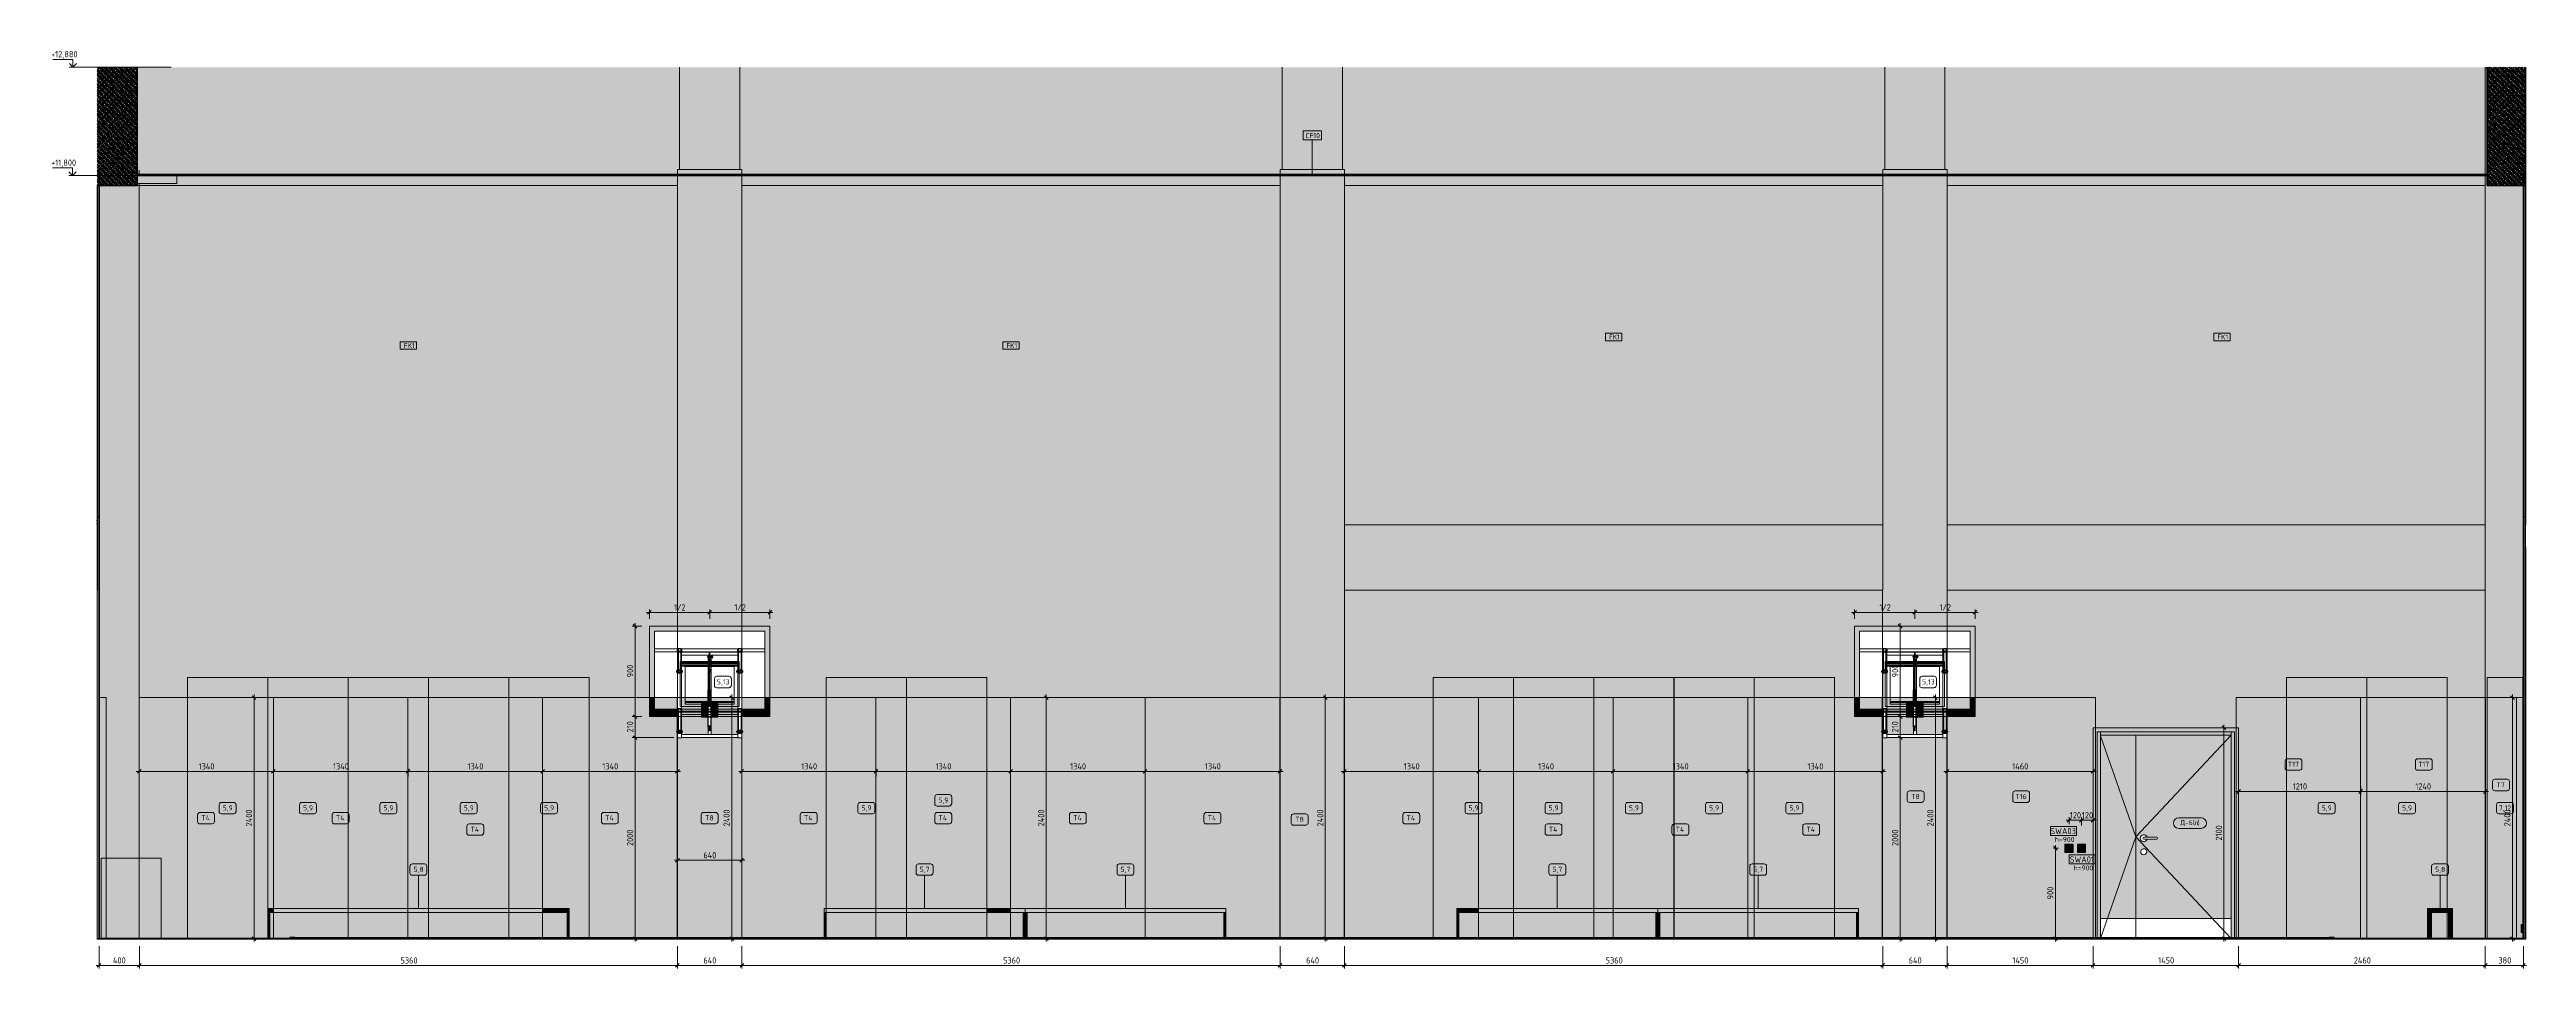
# Model space of a CAD drawing. Header units: millimetres. Extents: x 855 to 80408, y -1987 to 27400.
# Drawn here: x 38712 to 63375, y 3902 to 13055 of the extents above; entities that cross this region are included whole.
import ezdxf

# ---------------------------------------------------------------- set-up
doc = ezdxf.new("R2010")
doc.units = ezdxf.units.MM
for name, color, linetype, lineweight in [('0-1', 7, 'Continuous', 9), ('A-ANNO-DIMS', 7, 'Continuous', 9), ('A-ANNO-DIMS-25', 7, 'Continuous', 9), ('A-CLNG-IDEN', 7, 'Continuous', 9), ('A-DETL', 7, 'Continuous', 9), ('A-DOOR', 7, 'Continuous', 9), ('A-DOOR-FRAM-1', 7, 'Continuous', 9), ('A-DOOR-IDEN', 7, 'Continuous', 9), ('A-FLOR', 7, 'Continuous', 9), ('A-WALL', 7, 'Continuous', 9), ('A-WALL-IDEN', 7, 'Continuous', 9), ('A-WALL-PATT', 7, 'Continuous', 9), ('E-ELEC-EQPM', 7, 'Continuous', 9), ('E-ELEC-FIXT-IDEN', 7, 'Continuous', 9), ('G-ANNO-DIMS', 7, 'Continuous', 9), ('G-ANNO-DIMS-1', 7, 'Continuous', 20), ('I-FURN-IDEN', 7, 'Continuous', 9), ('I-WALL', 7, 'Continuous', 9), ('S-COLS', 7, 'Continuous', 9), ('Электрические приборы', 7, 'Continuous', 9)]:
    doc.layers.add(name, color=color, linetype=linetype, lineweight=lineweight)
doc.layers.add('0-2', color=7, linetype='Continuous', lineweight=9, transparency=0.7)
for name, color, linetype, lineweight, true_color in [('A-CLNG-FNSH-1', 7, 'Continuous', 30, 0x3c3c3c), ('A-DETL-GENF-2', 7, 'Continuous', 9, 0xf5f5f5), ('A-FLOR-1', 7, 'Continuous', 9, 0x787878), ('A-FLOR-FNSH-1', 7, 'Continuous', 30, 0x3c3c3c), ('A-WALL-4', 7, 'Continuous', 30, 0x3c3c3c), ('A-WALL-5', 7, 'Continuous', 40, 0x3c3c3c), ('A-WALL-FNSH-3', 7, 'Continuous', 30, 0x3c3c3c), ('A-WALL-FNSH-4', 251, 'Continuous', 30, 0x505050), ('I-FURN-10', 7, 'Continuous', 9, 0xa7a7a7), ('I-FURN-100', 7, 'Continuous', 9, 0xec3c3c), ('I-FURN-101', 7, 'Continuous', 9, 0xd97e7e), ('I-FURN-102', 7, 'Continuous', 9, 0xef9494), ('I-FURN-103', 7, 'Continuous', 9, 0xececec), ('I-FURN-105', 7, 'Continuous', 9, 0xa8a8a8), ('I-FURN-106', 7, 'Continuous', 9, 0xbababa), ('I-FURN-107', 7, 'Continuous', 9, 0x9f9f9f), ('I-FURN-11', 7, 'Continuous', 9, 0xb9b9b9), ('I-FURN-12', 7, 'Continuous', 9, 0xdddddd), ('I-FURN-13', 7, 'Continuous', 9, 0xc3c3c3), ('I-FURN-14', 7, 'Continuous', 9, 0xa6a6a6), ('I-FURN-15', 7, 'Continuous', 9, 0xb8b8b8), ('I-FURN-16', 7, 'Continuous', 9, 0xaeaeae), ('I-FURN-17', 7, 'Continuous', 9, 0x9a9a9a), ('I-FURN-18', 7, 'Continuous', 9, 0x919191), ('I-FURN-19', 7, 'Continuous', 9, 0xe9e9e9), ('I-FURN-20', 7, 'Continuous', 9, 0xefefef), ('I-FURN-21', 7, 'Continuous', 9, 0xf8f8f8), ('I-FURN-22', 7, 'Continuous', 9, 0xf3f3f3), ('I-FURN-23', 7, 'Continuous', 9, 0xd9d9d9), ('I-FURN-24', 7, 'Continuous', 9, 0xc9c9c9), ('I-FURN-25', 7, 'Continuous', 9, 0xb3b3b3), ('I-FURN-26', 7, 'Continuous', 9, 0xe0e0e0), ('I-FURN-27', 7, 'Continuous', 9, 0xf0d1d1), ('I-FURN-28', 7, 'Continuous', 9, 0xf7d7d7), ('I-FURN-29', 7, 'Continuous', 9, 0xf4c7c7), ('I-FURN-3', 7, 'Continuous', 9, 0xacacac), ('I-FURN-30', 7, 'Continuous', 9, 0xeabebe), ('I-FURN-31', 7, 'Continuous', 9, 0xf0b0b0), ('I-FURN-32', 7, 'Continuous', 9, 0xf7a8a8), ('I-FURN-33', 7, 'Continuous', 9, 0xf79898), ('I-FURN-34', 7, 'Continuous', 9, 0xf49f9f), ('I-FURN-35', 7, 'Continuous', 9, 0xf06060), ('I-FURN-36', 7, 'Continuous', 9, 0xf07c7c), ('I-FURN-37', 7, 'Continuous', 9, 0xf0a4a4), ('I-FURN-38', 7, 'Continuous', 9, 0xfafafa), ('I-FURN-39', 7, 'Continuous', 9, 0xe2c7c7), ('I-FURN-4', 7, 'Continuous', 9, 0xc0c0c0), ('I-FURN-40', 7, 'Continuous', 9, 0xe4e4e4), ('I-FURN-41', 7, 'Continuous', 9, 0xf6f6f6), ('I-FURN-42', 7, 'Continuous', 9, 0xd6d6d6), ('I-FURN-43', 7, 'Continuous', 9, 0xeaeaea), ('I-FURN-44', 7, 'Continuous', 9, 0xf46c6c), ('I-FURN-45', 7, 'Continuous', 9, 0xf48383), ('I-FURN-46', 7, 'Continuous', 9, 0xf07676), ('I-FURN-47', 7, 'Continuous', 9, 0xea5555), ('I-FURN-48', 7, 'Continuous', 9, 0xea6565), ('I-FURN-49', 7, 'Continuous', 9, 0xea7d7d), ('I-FURN-5', 7, 'Continuous', 9, 0x949494), ('I-FURN-50', 7, 'Continuous', 9, 0xd6b0b0), ('I-FURN-51', 7, 'Continuous', 9, 0xc5c5c5), ('I-FURN-52', 7, 'Continuous', 9, 0xe2e2e2), ('I-FURN-53', 7, 'Continuous', 9, 0xe2a2a2), ('I-FURN-54', 7, 'Continuous', 9, 0xf48e8e), ('I-FURN-55', 7, 'Continuous', 9, 0xf09292), ('I-FURN-56', 7, 'Continuous', 9, 0xea9999), ('I-FURN-57', 7, 'Continuous', 9, 0xea7171), ('I-FURN-58', 7, 'Continuous', 9, 0x939393), ('I-FURN-59', 7, 'Continuous', 9, 0xf05e5e), ('I-FURN-6', 7, 'Continuous', 9, 0x9e9e9e), ('I-FURN-60', 7, 'Continuous', 9, 0xea6363), ('I-FURN-61', 7, 'Continuous', 9, 0xe24545), ('I-FURN-62', 7, 'Continuous', 9, 0xe26d6d), ('I-FURN-63', 7, 'Continuous', 9, 0xe25555), ('I-FURN-64', 7, 'Continuous', 9, 0xc58f8f), ('I-FURN-65', 7, 'Continuous', 9, 0xaaaaaa), ('I-FURN-66', 7, 'Continuous', 9, 0xea3b3b), ('I-FURN-67', 7, 'Continuous', 9, 0xe22020), ('I-FURN-68', 7, 'Continuous', 9, 0xd62e2e), ('I-FURN-69', 7, 'Continuous', 9, 0xd67b7b), ('I-FURN-7', 7, 'Continuous', 9, 0x8d8d8d), ('I-FURN-70', 7, 'Continuous', 9, 0xde8282), ('I-FURN-71', 7, 'Continuous', 9, 0xf09595), ('I-FURN-72', 7, 'Continuous', 9, 0xd07474), ('I-FURN-73', 7, 'Continuous', 9, 0xea6868), ('I-FURN-74', 7, 'Continuous', 9, 0xea8f8f), ('I-FURN-75', 7, 'Continuous', 9, 0xbc3939), ('I-FURN-76', 7, 'Continuous', 9, 0xac5f5f), ('I-FURN-77', 7, 'Continuous', 9, 0xd65353), ('I-FURN-78', 7, 'Continuous', 9, 0x898989), ('I-FURN-79', 7, 'Continuous', 9, 0xf4b5b5), ('I-FURN-8', 7, 'Continuous', 9, 0xd1d1d1), ('I-FURN-80', 7, 'Continuous', 9, 0xe7a7a7), ('I-FURN-81', 7, 'Continuous', 9, 0xde9d9d), ('I-FURN-82', 7, 'Continuous', 9, 0xe28686), ('I-FURN-83', 7, 'Continuous', 9, 0x868686), ('I-FURN-84', 7, 'Continuous', 9, 0xd5d5d5), ('I-FURN-85', 7, 'Continuous', 9, 0xe1e1e1), ('I-FURN-86', 7, 'Continuous', 9, 0xc34040), ('I-FURN-87', 7, 'Continuous', 9, 0xe96666), ('I-FURN-88', 7, 'Continuous', 9, 0xd55252), ('I-FURN-89', 7, 'Continuous', 9, 0xf39898), ('I-FURN-9', 7, 'Continuous', 9, 0xd3d3d3), ('I-FURN-90', 7, 'Continuous', 9, 0xef6c6c), ('I-FURN-91', 7, 'Continuous', 9, 0xe94040), ('I-FURN-92', 7, 'Continuous', 9, 0xe05d5d), ('I-FURN-93', 7, 'Continuous', 9, 0xd38686), ('I-FURN-94', 7, 'Continuous', 9, 0xd0d0d0), ('I-FURN-95', 7, 'Continuous', 9, 0xa0a0a0), ('I-FURN-96', 7, 'Continuous', 9, 0x787878), ('I-FURN-97', 7, 'Continuous', 9, 0xbcbcbc), ('I-FURN-98', 7, 'Continuous', 9, 0xe42222), ('I-FURN-99', 7, 'Continuous', 9, 0xc94747), ('I-WALL-1', 7, 'Continuous', 9, 0x787878), ('Q-SPCQ-1', 9, 'Continuous', 9, 0x808080), ('Q-SPCQ-2', 7, 'Continuous', 9, 0x7f7f7f)]:
    doc.layers.add(name, color=color, linetype=linetype, lineweight=lineweight, true_color=true_color)
doc.layers.add('I-FURN-104', color=7, linetype='Continuous', lineweight=9, true_color=0x7f7f7f, transparency=0.7)
doc.layers.add('I-FURN-2', color=7, linetype='Continuous', lineweight=9, true_color=0xfbfbfb, transparency=0.7)
doc.styles.add('GOST Common_5', font='GOST_Common.ttf', dxfattribs={"height": 62.5})
doc.styles.add('GOST Common_6', font='GOST_Common.ttf', dxfattribs={"height": 50})
doc.styles.add('GOST Common_7', font='GOST_Common.ttf', dxfattribs={"width": 0.9, "height": 50})
doc.styles.add('ISOCPEUR_2', font='isocpeur.ttf', dxfattribs={"width": 0.9, "height": 62.5})
doc.dimstyles.new('ISO-2_5_0_9К_БОЛЬШОЙ_1', dxfattribs={"dimscale": 304.8, "dimtxt": 62.248823, "dimasz": 0.123031, "dimexe": 0.098425, "dimexo": 0.246063, "dimgap": 0, "dimtad": 1, "dimdec": 0, "dimrnd": 10, "dimzin": 0, "dimdsep": 46, "dimtxsty": 'ISOCPEUR_2', "dimblk1": 'OBLIQUE', "dimblk2": 'OBLIQUE', "dimsah": 1, "dimcen": 0.09, "dimdle": 0.098425, "dimazin": 0, "dimtfac": 1, "dimtdec": 4, "dimtix": 1, "dimtmove": 0, "dimatfit": 3, "dimfxl": 1, "dimtvp": 1, "dimtolj": 1, "dimtzin": 0, "dimarcsym": 2})
pattern_1 = [(45, (105744.672, 0), (-14.25598, 14.25598), []), (45, (105758.928, 0), (-14.25598, 14.25598), [25.202, -5.04, 0.8382, -4.202])]
pattern_2 = [(0, (105744.6715, 0), (30.48, 7.62), [2.515, -20.345, 2.515, -20.345, -121.92]), (0, (105744.6715, 0), (30.48, 7.62), [-45.72, 2.515, -43.205, 2.515, -20.345, -53.34]), (0, (105744.6715, 0), (30.48, 7.62), [-114.3, 2.515, -12.725, 2.515, -35.585]), (120, (105756.1015, 3.81), (-21.8391136, 22.5864543), [2.515, -20.345, 2.515, -20.345, -121.92]), (120, (105756.1015, 3.81), (-21.8391136, 22.5864543), [-45.72, 2.515, -43.205, 2.515, -20.345, -53.34]), (120, (105756.1015, 3.81), (-21.8391136, 22.5864543), [-114.3, 2.515, -12.725, 2.515, -35.585]), (240, (105759.9115, 19.05), (-8.6408864, -30.2064543), [2.515, -20.345, 2.515, -20.345, -121.92]), (240, (105759.9115, 19.05), (-8.6408864, -30.2064543), [-45.72, 2.515, -43.205, 2.515, -20.345, -53.34]), (240, (105759.9115, 19.05), (-8.6408864, -30.2064543), [-114.3, 2.515, -12.725, 2.515, -35.585])]

# ---------------------------------------------------------------- blocks, each defined once
blk = doc.blocks.new('BSC_Колонна _Прямоугольная - 600х600-23205240-Развертка 2_19-3')
at = {"layer": 'S-COLS'}
blk.add_hatch(color=256, dxfattribs=at).paths.add_polyline_path([(-66540, 8400), (-66540, 11700), (-66560, 11700), (-66560, 8400)])
blk = doc.blocks.new('BSC_Колонна _Прямоугольная - 600х600-23205375-Развертка 2_19-3')
at = {"layer": 'S-COLS'}
for p, q in [((-54760, 11860), (-54760, 12878)), ((-54160, 12878), (-54160, 11860))]:
    blk.add_line(p, q, dxfattribs=at)
blk = doc.blocks.new('110_Дверь_СКБ_2Ст - Д-6_л__ ДОО_Дв_1450x2100h_Дверь из раздевальной в коридор-25835678-Развертка 2_19-3')
at = {"layer": 'A-DOOR'}
blk.add_hatch(color=256, dxfattribs=at).paths.add_polyline_path([(-46536, 4400), (-46261, 4400), (-46261, 6225), (-46611, 6225), (-46611, 4400)])
h = blk.add_hatch(color=256, dxfattribs=at)
h.paths.add_polyline_path([(-46261, 4400), (-45311, 4400), (-45311, 6225), (-46261, 6225), (-46261, 4466)])
h.paths.add_polyline_path([(-46183, 5035), (-46190, 5037), (-46197, 5040), (-46203, 5045), (-46207, 5051), (-46210, 5058), (-46211, 5065), (-46210, 5072), (-46207, 5080), (-46203, 5086), (-46197, 5090), (-46190, 5094), (-46182, 5095), (-46175, 5094), (-46168, 5092), (-46161, 5088), (-46156, 5082), (-46153, 5076), (-46151, 5068), (-46151, 5061), (-46153, 5054), (-46157, 5047), (-46162, 5042), (-46168, 5038), (-46175, 5035)])
h.paths.add_polyline_path([(-46181, 5165), (-46190, 5166), (-46199, 5170), (-46206, 5175), (-46211, 5183), (-46215, 5191), (-46216, 5200), (-46215, 5209), (-46211, 5217), (-46206, 5225), (-46199, 5230), (-46190, 5234), (-46181, 5235), (-46172, 5234), (-46164, 5231), (-46157, 5225), (-46151, 5218), (-46147, 5210), (-46051, 5210), (-46048, 5210), (-46046, 5209), (-46044, 5207), (-46042, 5205), (-46041, 5203), (-46041, 5200), (-46041, 5197), (-46042, 5195), (-46044, 5193), (-46046, 5191), (-46048, 5190), (-46051, 5190), (-46147, 5190), (-46151, 5182), (-46157, 5175), (-46164, 5169), (-46172, 5166), (-46181, 5165)])
at = {"layer": 'A-DOOR-FRAM-1'}
for points in [[(-46661, 4210), (-46646, 4210), (-46646, 6260), (-45276, 6260), (-45276, 4210), (-45261, 4210), (-45261, 6300), (-46661, 6300), (-46661, 4738)], [(-46611, 4210), (-46611, 6260), (-46646, 6260), (-46646, 4210)], [(-45371, 6225), (-45311, 6225), (-45311, 6260), (-46611, 6260), (-46611, 6225), (-45402, 6225)], [(-45311, 4210), (-45276, 4210), (-45276, 6260), (-45311, 6260), (-45311, 4400)]]:
    blk.add_hatch(color=256, dxfattribs=at).paths.add_polyline_path(points)
at = {"layer": 'A-DOOR'}
for p, q in [((-46261, 6225), (-46261, 4400)), ((-46261, 4400), (-46261, 6225)), ((-46051, 5210), (-46181, 5210)), ((-46181, 5210), (-46147, 5210)), ((-46181, 5190), (-46051, 5190)), ((-46147, 5190), (-46181, 5190)), ((-46261, 4400), (-46611, 4400)), ((-46261, 4400), (-45311, 4400)), ((-46261, 4210), (-46261, 4400)), ((-46261, 4210), (-46261, 4400))]:
    blk.add_line(p, q, dxfattribs=at)
for centre, radius, start, end in [((-46181, 5200), 35, 16.6015, 180), ((-46181, 5200), 35, 180, 343.3985), ((-46181, 5200), 10, 90, 270), ((-46181, 5200), 10, 90, 270), ((-46051, 5200), 10, 270, 90), ((-46181, 5065), 30, 351.8301, 180), ((-46181, 5065), 30, 180, 351.8301)]:
    blk.add_arc(centre, radius, start, end, dxfattribs=at)
at = {"layer": 'A-DOOR-FRAM-1'}
for p, q in [((-46646, 4210), (-46646, 6260)), ((-46646, 6260), (-45276, 6260)), ((-46611, 6225), (-46611, 6260)), ((-46611, 6260), (-46611, 4210)), ((-46611, 6225), (-45311, 6225)), ((-45311, 6260), (-45311, 6225)), ((-45311, 6260), (-45311, 4210)), ((-45276, 6260), (-45276, 4210))]:
    blk.add_line(p, q, dxfattribs=at)
blk = doc.blocks.new('Стол базовый прямоугольный - 5_7-26328560-Развертка 2_19-3')
at = {"layer": 'I-FURN-3'}
for p, q in [((-55320, 4500), (-57320, 4500)), ((-57300, 4460), (-55340, 4460)), ((-57300, 4210), (-57300, 4460)), ((-57300, 4210), (-57300, 4460)), ((-55340, 4210), (-55340, 4460)), ((-55340, 4210), (-55340, 4460)), ((-55320, 4500), (-55320, 4460)), ((-55320, 4210), (-55320, 4460)), ((-55320, 4210), (-55320, 4460))]:
    blk.add_line(p, q, dxfattribs=at)
at = {"layer": 'I-FURN-4'}
for p, q in [((-57320, 4500), (-55320, 4500)), ((-57320, 4460), (-57320, 4500)), ((-55320, 4460), (-57320, 4460)), ((-57320, 4460), (-57300, 4460)), ((-57320, 4210), (-57320, 4460)), ((-57300, 4460), (-57300, 4210)), ((-55340, 4460), (-55320, 4460)), ((-55340, 4460), (-55340, 4210)), ((-55320, 4460), (-55320, 4500)), ((-55320, 4210), (-55320, 4460))]:
    blk.add_line(p, q, dxfattribs=at)
at = {"layer": 'I-FURN-5'}
for p, q in [((-57320, 4460), (-57300, 4460)), ((-57300, 4460), (-57320, 4460)), ((-55340, 4460), (-55320, 4460)), ((-55320, 4460), (-55340, 4460))]:
    blk.add_line(p, q, dxfattribs=at)
at = {"layer": 'I-FURN-6'}
for p, q in [((-57320, 4460), (-57320, 4500)), ((-57320, 4460), (-57300, 4460)), ((-57300, 4460), (-57320, 4460)), ((-57320, 4210), (-57320, 4460)), ((-57320, 4210), (-57320, 4460)), ((-57300, 4460), (-57300, 4210)), ((-55340, 4460), (-55320, 4460)), ((-55320, 4460), (-55340, 4460)), ((-55340, 4460), (-55340, 4210)), ((-55320, 4210), (-55320, 4460))]:
    blk.add_line(p, q, dxfattribs=at)
at = {"layer": 'I-FURN-7'}
blk.add_line((-57320, 4210), (-57320, 4460), dxfattribs=at)
blk = doc.blocks.new('Стол базовый прямоугольный - 5_7-V42-Развертка 2_19-3')
at = {"layer": 'I-FURN-3'}
for p, q in [((-57320, 4500), (-59320, 4500)), ((-59320, 4460), (-59320, 4500)), ((-59320, 4210), (-59320, 4460)), ((-59320, 4210), (-59320, 4460)), ((-59300, 4460), (-57340, 4460)), ((-59300, 4210), (-59300, 4460)), ((-59300, 4210), (-59300, 4460)), ((-57340, 4210), (-57340, 4460)), ((-57340, 4210), (-57340, 4460))]:
    blk.add_line(p, q, dxfattribs=at)
at = {"layer": 'I-FURN-4'}
for p, q in [((-59320, 4500), (-57320, 4500)), ((-59320, 4460), (-59320, 4500)), ((-57320, 4460), (-59320, 4460)), ((-59320, 4460), (-59300, 4460)), ((-59320, 4210), (-59320, 4460)), ((-59300, 4460), (-59300, 4210)), ((-57340, 4460), (-57320, 4460)), ((-57340, 4460), (-57340, 4210)), ((-57320, 4460), (-57320, 4500)), ((-57320, 4210), (-57320, 4460))]:
    blk.add_line(p, q, dxfattribs=at)
at = {"layer": 'I-FURN-5'}
for p, q in [((-59320, 4460), (-59300, 4460)), ((-59300, 4460), (-59320, 4460)), ((-57340, 4460), (-57320, 4460)), ((-57320, 4460), (-57340, 4460))]:
    blk.add_line(p, q, dxfattribs=at)
at = {"layer": 'I-FURN-6'}
for p, q in [((-59320, 4460), (-59300, 4460)), ((-59300, 4460), (-59320, 4460)), ((-59320, 4210), (-59320, 4460)), ((-59300, 4460), (-59300, 4210)), ((-57340, 4460), (-57320, 4460)), ((-57320, 4460), (-57340, 4460)), ((-57340, 4460), (-57340, 4210)), ((-57320, 4500), (-57320, 4460)), ((-57320, 4210), (-57320, 4460)), ((-57320, 4210), (-57320, 4460))]:
    blk.add_line(p, q, dxfattribs=at)
at = {"layer": 'I-FURN-7'}
blk.add_line((-57320, 4210), (-57320, 4460), dxfattribs=at)
blk = doc.blocks.new('Стол базовый прямоугольный - 5_8-26349451-Развертка 2_19-3')
at = {"layer": 'I-FURN-3'}
for p, q in [((-61860, 4500), (-64860, 4500)), ((-64860, 4460), (-64860, 4500)), ((-64860, 4200), (-64860, 4460)), ((-64860, 4200), (-64860, 4460)), ((-64840, 4460), (-61880, 4460)), ((-64840, 4200), (-64840, 4460)), ((-64840, 4200), (-64840, 4460)), ((-61880, 4210), (-61880, 4460)), ((-61880, 4210), (-61880, 4460)), ((-61860, 4500), (-61860, 4460)), ((-61860, 4210), (-61860, 4460)), ((-61860, 4210), (-61860, 4460))]:
    blk.add_line(p, q, dxfattribs=at)
at = {"layer": 'I-FURN-4'}
for p, q in [((-64860, 4500), (-61860, 4500)), ((-64860, 4460), (-64860, 4500)), ((-61860, 4460), (-64860, 4460)), ((-64860, 4460), (-64840, 4460)), ((-64860, 4200), (-64860, 4460)), ((-64840, 4460), (-64840, 4200)), ((-61880, 4460), (-61860, 4460)), ((-61880, 4460), (-61880, 4210)), ((-61860, 4460), (-61860, 4500)), ((-61860, 4210), (-61860, 4460))]:
    blk.add_line(p, q, dxfattribs=at)
at = {"layer": 'I-FURN-5'}
for p, q in [((-64860, 4460), (-64840, 4460)), ((-64840, 4460), (-64860, 4460)), ((-61880, 4460), (-61860, 4460)), ((-61860, 4460), (-61880, 4460))]:
    blk.add_line(p, q, dxfattribs=at)
at = {"layer": 'I-FURN-6'}
for p, q in [((-64860, 4460), (-64840, 4460)), ((-64840, 4460), (-64860, 4460)), ((-64860, 4200), (-64860, 4460)), ((-64840, 4460), (-64840, 4200)), ((-61880, 4460), (-61860, 4460)), ((-61860, 4460), (-61880, 4460)), ((-61880, 4460), (-61880, 4210)), ((-61860, 4210), (-61860, 4460))]:
    blk.add_line(p, q, dxfattribs=at)
blk = doc.blocks.new('Стол базовый прямоугольный - 5_7-V43-Развертка 2_19-3')
at = {"layer": 'I-FURN-3'}
for p, q in [((-49020, 4500), (-51020, 4500)), ((-51000, 4460), (-49040, 4460)), ((-51000, 4210), (-51000, 4460)), ((-51000, 4210), (-51000, 4460)), ((-49040, 4210), (-49040, 4460)), ((-49040, 4210), (-49040, 4460)), ((-49020, 4500), (-49020, 4460)), ((-49020, 4210), (-49020, 4460)), ((-49020, 4210), (-49020, 4460))]:
    blk.add_line(p, q, dxfattribs=at)
at = {"layer": 'I-FURN-4'}
for p, q in [((-51020, 4500), (-49020, 4500)), ((-51020, 4460), (-51020, 4500)), ((-49020, 4460), (-51020, 4460)), ((-51020, 4460), (-51000, 4460)), ((-51020, 4210), (-51020, 4460)), ((-51000, 4460), (-51000, 4210)), ((-49040, 4460), (-49020, 4460)), ((-49040, 4460), (-49040, 4210)), ((-49020, 4460), (-49020, 4500)), ((-49020, 4210), (-49020, 4460))]:
    blk.add_line(p, q, dxfattribs=at)
at = {"layer": 'I-FURN-5'}
for p, q in [((-51020, 4460), (-51000, 4460)), ((-51000, 4460), (-51020, 4460)), ((-49040, 4460), (-49020, 4460)), ((-49020, 4460), (-49040, 4460))]:
    blk.add_line(p, q, dxfattribs=at)
at = {"layer": 'I-FURN-6'}
for p, q in [((-51020, 4460), (-51020, 4500)), ((-51020, 4460), (-51000, 4460)), ((-51000, 4460), (-51020, 4460)), ((-51020, 4210), (-51020, 4460)), ((-51020, 4210), (-51020, 4460)), ((-51000, 4460), (-51000, 4210)), ((-49040, 4460), (-49020, 4460)), ((-49020, 4460), (-49040, 4460)), ((-49040, 4460), (-49040, 4210)), ((-49020, 4210), (-49020, 4460))]:
    blk.add_line(p, q, dxfattribs=at)
at = {"layer": 'I-FURN-7'}
blk.add_line((-51020, 4210), (-51020, 4460), dxfattribs=at)
blk = doc.blocks.new('Стол базовый прямоугольный - 5_7-V44-Развертка 2_19-3')
at = {"layer": 'I-FURN-3'}
for p, q in [((-51020, 4500), (-53020, 4500)), ((-53020, 4460), (-53020, 4500)), ((-53020, 4210), (-53020, 4460)), ((-53020, 4210), (-53020, 4460)), ((-53000, 4460), (-51040, 4460)), ((-53000, 4210), (-53000, 4460)), ((-53000, 4210), (-53000, 4460)), ((-51040, 4210), (-51040, 4460)), ((-51040, 4210), (-51040, 4460))]:
    blk.add_line(p, q, dxfattribs=at)
at = {"layer": 'I-FURN-4'}
for p, q in [((-53020, 4500), (-51020, 4500)), ((-53020, 4460), (-53020, 4500)), ((-51020, 4460), (-53020, 4460)), ((-53020, 4460), (-53000, 4460)), ((-53020, 4210), (-53020, 4460)), ((-53000, 4460), (-53000, 4210)), ((-51040, 4460), (-51020, 4460)), ((-51040, 4460), (-51040, 4210)), ((-51020, 4460), (-51020, 4500)), ((-51020, 4210), (-51020, 4460))]:
    blk.add_line(p, q, dxfattribs=at)
at = {"layer": 'I-FURN-5'}
for p, q in [((-53020, 4460), (-53000, 4460)), ((-53000, 4460), (-53020, 4460)), ((-51040, 4460), (-51020, 4460)), ((-51020, 4460), (-51040, 4460))]:
    blk.add_line(p, q, dxfattribs=at)
at = {"layer": 'I-FURN-6'}
for p, q in [((-53020, 4460), (-53000, 4460)), ((-53000, 4460), (-53020, 4460)), ((-53020, 4210), (-53020, 4460)), ((-53000, 4460), (-53000, 4210)), ((-51040, 4460), (-51020, 4460)), ((-51020, 4460), (-51040, 4460)), ((-51040, 4460), (-51040, 4210)), ((-51020, 4500), (-51020, 4460)), ((-51020, 4210), (-51020, 4460)), ((-51020, 4210), (-51020, 4460))]:
    blk.add_line(p, q, dxfattribs=at)
at = {"layer": 'I-FURN-7'}
blk.add_line((-51020, 4210), (-51020, 4460), dxfattribs=at)
blk = doc.blocks.new('Стол базовый прямоугольный - 5_8-V45-Развертка 2_19-3')
at = {"layer": 'I-FURN-3'}
for p, q in [((-43106, 4500), (-43356, 4500)), ((-43356, 4500), (-43356, 4460)), ((-43356, 4460), (-43356, 4200)), ((-43356, 4460), (-43356, 4200)), ((-43316, 4460), (-43146, 4460)), ((-43316, 4200), (-43316, 4460)), ((-43316, 4200), (-43316, 4460)), ((-43146, 4200), (-43146, 4460)), ((-43146, 4200), (-43146, 4460)), ((-43106, 4460), (-43106, 4500)), ((-43106, 4460), (-43106, 4200)), ((-43106, 4460), (-43106, 4200)), ((-43356, 4200), (-43316, 4200)), ((-43146, 4200), (-43106, 4200))]:
    blk.add_line(p, q, dxfattribs=at)
at = {"layer": 'I-FURN-4'}
for p, q in [((-43356, 4500), (-43106, 4500)), ((-43356, 4460), (-43356, 4500)), ((-43106, 4460), (-43356, 4460)), ((-43356, 4460), (-43316, 4460)), ((-43356, 4200), (-43356, 4460)), ((-43316, 4200), (-43316, 4460)), ((-43146, 4460), (-43106, 4460)), ((-43146, 4200), (-43146, 4460)), ((-43106, 4460), (-43106, 4500)), ((-43106, 4200), (-43106, 4460)), ((-43316, 4200), (-43356, 4200)), ((-43106, 4200), (-43146, 4200))]:
    blk.add_line(p, q, dxfattribs=at)
at = {"layer": 'I-FURN-5'}
for p, q in [((-43356, 4460), (-43316, 4460)), ((-43316, 4460), (-43356, 4460)), ((-43146, 4460), (-43106, 4460)), ((-43106, 4460), (-43146, 4460))]:
    blk.add_line(p, q, dxfattribs=at)
at = {"layer": 'I-FURN-6'}
for p, q in [((-43316, 4460), (-43356, 4460)), ((-43356, 4460), (-43316, 4460)), ((-43356, 4200), (-43356, 4460)), ((-43316, 4200), (-43316, 4460)), ((-43106, 4460), (-43146, 4460)), ((-43146, 4460), (-43106, 4460)), ((-43146, 4200), (-43146, 4460)), ((-43106, 4200), (-43106, 4460))]:
    blk.add_line(p, q, dxfattribs=at)
blk = doc.blocks.new('Sports-Recreation_Goals-Nets_Unisport_Upward-Hinged-Practice-Basketball-Goall - 5_13-26431784-Развертка 2_19-3')
at = {"layer": '0-2'}
h = blk.add_hatch(color=256, dxfattribs=at)
h.paths.add_polyline_path([(-60140, 6411), (-60139, 6411), (-60139, 6456), (-60140, 6456), (-60140, 6411), (-60140, 6411)])
h.paths.add_polyline_path([(-60784, 6411), (-60781, 6411), (-60781, 6456), (-60784, 6456), (-60784, 6423)])
h.paths.add_polyline_path([(-61010, 6600), (-61010, 7261), (-59910, 7261), (-59910, 6600), (-59860, 6600), (-59860, 7311), (-61060, 7311), (-61060, 6600), (-61049, 6600)])
at = {"layer": '0-1'}
for p, q in [((-60475, 7011), (-60481, 7011)), ((-60481, 7002), (-60475, 7002)), ((-60472, 7011), (-60475, 7011)), ((-60475, 7002), (-60464, 7002)), ((-60464, 7016), (-60472, 7016)), ((-60464, 7011), (-60472, 7011)), ((-60472, 7002), (-60464, 7002)), ((-60470, 6933), (-60465, 6933)), ((-60458, 7056), (-60464, 7056)), ((-60458, 7016), (-60464, 7016)), ((-60458, 7011), (-60464, 7011)), ((-60464, 7002), (-60458, 7002)), ((-60464, 7002), (-60458, 7002)), ((-60447, 7016), (-60458, 7016)), ((-60447, 7011), (-60458, 7011)), ((-60458, 7002), (-60445, 7002)), ((-60458, 7002), (-60447, 7002)), ((-60457, 6933), (-60452, 6933)), ((-60445, 7011), (-60447, 7011)), ((-60434, 7011), (-60445, 7011)), ((-60445, 7002), (-60434, 7002)), ((-60432, 7021), (-60434, 7021)), ((-60434, 6993), (-60432, 6993)), ((-60428, 7011), (-60432, 7011)), ((-60432, 7002), (-60428, 7002)), ((-60783, 6866), (-60791, 6866)), ((-60791, 6855), (-60783, 6855)), ((-60778, 6866), (-60783, 6866)), ((-60783, 6855), (-60778, 6855)), ((-60775, 6866), (-60778, 6866)), ((-60778, 6855), (-60775, 6855)), ((-60755, 6866), (-60775, 6866)), ((-60775, 6855), (-60755, 6855)), ((-60745, 6866), (-60755, 6866)), ((-60755, 6855), (-60745, 6855)), ((-60742, 6866), (-60745, 6866)), ((-60745, 6855), (-60742, 6855)), ((-60737, 6866), (-60742, 6866)), ((-60742, 6855), (-60737, 6855)), ((-60731, 6866), (-60737, 6866)), ((-60737, 6855), (-60731, 6855)), ((-60478, 6674), (-60478, 6561)), ((-60471, 6841), (-60471, 6674)), ((-60467, 6850), (-60467, 6841)), ((-60464, 6860), (-60461, 6860)), ((-60461, 6860), (-60459, 6860)), ((-60461, 6841), (-60461, 6850)), ((-60457, 6839), (-60457, 6841)), ((-60457, 6674), (-60457, 6839)), ((-60450, 6561), (-60450, 6674)), ((-60183, 6866), (-60192, 6866)), ((-60192, 6855), (-60183, 6855)), ((-60178, 6866), (-60183, 6866)), ((-60183, 6855), (-60178, 6855)), ((-60175, 6866), (-60178, 6866)), ((-60178, 6855), (-60175, 6855)), ((-60165, 6866), (-60175, 6866)), ((-60175, 6855), (-60165, 6855)), ((-60145, 6866), (-60165, 6866)), ((-60165, 6855), (-60145, 6855)), ((-60142, 6866), (-60145, 6866)), ((-60145, 6855), (-60142, 6855)), ((-60137, 6866), (-60142, 6866)), ((-60142, 6855), (-60137, 6855)), ((-60130, 6866), (-60137, 6866)), ((-60137, 6855), (-60130, 6855)), ((-60737, 6466), (-60745, 6466)), ((-60745, 6431), (-60543, 6431)), ((-60543, 6466), (-60737, 6466)), ((-60705, 6553), (-60702, 6556)), ((-60705, 6553), (-60705, 6536)), ((-60378, 6466), (-60543, 6466)), ((-60543, 6431), (-60378, 6431)), ((-60478, 6561), (-60478, 6556)), ((-60478, 6556), (-60478, 6551)), ((-60478, 6556), (-60478, 6556)), ((-60478, 6551), (-60478, 6546)), ((-60478, 6546), (-60478, 6536)), ((-60478, 6536), (-60478, 6511)), ((-60478, 6511), (-60478, 6486)), ((-60478, 6486), (-60478, 6466)), ((-60478, 6466), (-60478, 6461)), ((-60478, 6461), (-60478, 6456)), ((-60478, 6456), (-60478, 6432)), ((-60478, 6432), (-60478, 6411)), ((-60464, 6510), (-60461, 6510)), ((-60461, 6510), (-60458, 6510)), ((-60450, 6556), (-60450, 6561)), ((-60450, 6553), (-60450, 6556)), ((-60450, 6556), (-60450, 6556)), ((-60450, 6551), (-60450, 6553)), ((-60450, 6546), (-60450, 6551)), ((-60450, 6541), (-60450, 6546)), ((-60450, 6536), (-60450, 6540)), ((-60450, 6511), (-60450, 6536)), ((-60450, 6486), (-60450, 6511)), ((-60450, 6466), (-60450, 6486)), ((-60450, 6461), (-60450, 6466)), ((-60450, 6456), (-60450, 6461)), ((-60450, 6432), (-60450, 6456)), ((-60450, 6411), (-60450, 6432)), ((-60183, 6466), (-60378, 6466)), ((-60378, 6431), (-60175, 6431)), ((-60215, 6553), (-60218, 6556)), ((-60215, 6536), (-60215, 6553)), ((-60175, 6466), (-60183, 6466)), ((-60783, 6267), (-60791, 6267)), ((-60791, 6256), (-60783, 6256)), ((-60781, 6267), (-60783, 6267)), ((-60783, 6256), (-60781, 6256)), ((-60778, 6267), (-60781, 6267)), ((-60781, 6256), (-60778, 6256)), ((-60775, 6267), (-60778, 6267)), ((-60778, 6256), (-60775, 6256)), ((-60745, 6267), (-60775, 6267)), ((-60775, 6256), (-60745, 6256)), ((-60742, 6267), (-60745, 6267)), ((-60745, 6256), (-60742, 6256)), ((-60737, 6267), (-60742, 6267)), ((-60742, 6256), (-60737, 6256)), ((-60731, 6267), (-60737, 6267)), ((-60737, 6256), (-60731, 6256)), ((-60478, 6411), (-60478, 6406)), ((-60478, 6406), (-60478, 6376)), ((-60478, 6376), (-60478, 6313)), ((-60472, 6313), (-60472, 6311)), ((-60467, 6311), (-60467, 6310)), ((-60467, 6310), (-60467, 6310)), ((-60467, 6309), (-60467, 6308)), ((-60467, 6308), (-60467, 6300)), ((-60461, 6310), (-60461, 6311)), ((-60461, 6309), (-60461, 6310)), ((-60461, 6309), (-60461, 6309)), ((-60461, 6308), (-60461, 6308)), ((-60461, 6300), (-60461, 6308)), ((-60457, 6311), (-60457, 6313)), ((-60450, 6406), (-60450, 6411)), ((-60450, 6376), (-60450, 6406)), ((-60450, 6313), (-60450, 6376)), ((-60183, 6267), (-60192, 6267)), ((-60192, 6256), (-60183, 6256)), ((-60178, 6267), (-60183, 6267)), ((-60183, 6256), (-60178, 6256)), ((-60175, 6267), (-60178, 6267)), ((-60178, 6256), (-60175, 6256)), ((-60145, 6267), (-60175, 6267)), ((-60175, 6256), (-60145, 6256)), ((-60142, 6267), (-60145, 6267)), ((-60145, 6256), (-60142, 6256)), ((-60141, 6267), (-60142, 6267)), ((-60142, 6256), (-60141, 6256)), ((-60137, 6267), (-60141, 6267)), ((-60141, 6256), (-60137, 6256)), ((-60130, 6267), (-60137, 6267)), ((-60137, 6256), (-60130, 6256))]:
    blk.add_line(p, q, dxfattribs=at)
at = {"layer": 'I-FURN-100'}
for p, q in [((-60540, 6536), (-60540, 6546)), ((-60540, 6546), (-60508, 6546)), ((-60508, 6546), (-60380, 6546)), ((-60380, 6536), (-60380, 6546))]:
    blk.add_line(p, q, dxfattribs=at)
at = {"layer": 'I-FURN-101'}
for p, q in [((-60540, 6511), (-60540, 6536)), ((-60380, 6511), (-60380, 6536))]:
    blk.add_line(p, q, dxfattribs=at)
at = {"layer": 'I-FURN-102'}
for p, q in [((-60540, 6486), (-60540, 6511)), ((-60380, 6486), (-60380, 6511))]:
    blk.add_line(p, q, dxfattribs=at)
at = {"layer": 'I-FURN-103'}
for p, q in [((-60470, 6948), (-60470, 6944)), ((-60470, 6943), (-60470, 6944)), ((-60465, 6944), (-60465, 6948)), ((-60465, 6944), (-60465, 6943)), ((-60457, 6948), (-60457, 6944)), ((-60457, 6943), (-60457, 6944)), ((-60452, 6944), (-60452, 6948)), ((-60452, 6944), (-60452, 6943))]:
    blk.add_line(p, q, dxfattribs=at)
at = {"layer": 'I-FURN-13'}
for p, q in [((-60783, 6456), (-60783, 6461)), ((-60778, 6456), (-60783, 6456)), ((-60778, 6461), (-60778, 6456)), ((-60778, 6456), (-60778, 6461)), ((-60778, 6456), (-60742, 6456)), ((-60775, 6456), (-60775, 6461)), ((-60745, 6456), (-60745, 6461)), ((-60745, 6456), (-60745, 6451)), ((-60745, 6456), (-60745, 6432)), ((-60745, 6451), (-60745, 6432)), ((-60742, 6456), (-60742, 6461)), ((-60742, 6461), (-60742, 6456)), ((-60742, 6456), (-60737, 6456)), ((-60737, 6456), (-60737, 6461)), ((-60183, 6456), (-60183, 6461)), ((-60178, 6456), (-60183, 6456)), ((-60178, 6461), (-60178, 6456)), ((-60178, 6456), (-60178, 6461)), ((-60178, 6456), (-60142, 6456)), ((-60175, 6456), (-60175, 6461)), ((-60175, 6451), (-60175, 6456)), ((-60175, 6456), (-60175, 6450)), ((-60175, 6450), (-60175, 6451)), ((-60175, 6432), (-60175, 6450)), ((-60175, 6449), (-60175, 6432)), ((-60145, 6456), (-60145, 6461)), ((-60142, 6456), (-60142, 6461)), ((-60142, 6461), (-60142, 6456)), ((-60142, 6456), (-60137, 6456)), ((-60140, 6456), (-60140, 6461)), ((-60137, 6456), (-60137, 6461))]:
    blk.add_line(p, q, dxfattribs=at)
at = {"layer": 'I-FURN-19'}
for p, q in [((-60783, 7056), (-60783, 7086)), ((-60778, 7056), (-60783, 7056)), ((-60778, 7086), (-60778, 7056)), ((-60778, 7056), (-60778, 7086)), ((-60778, 7056), (-60742, 7056)), ((-60775, 7086), (-60775, 7061)), ((-60745, 7061), (-60775, 7061)), ((-60775, 7061), (-60775, 7056)), ((-60772, 7064), (-60772, 7086)), ((-60748, 7064), (-60772, 7064)), ((-60748, 7053), (-60772, 7053)), ((-60748, 7086), (-60748, 7064)), ((-60745, 7086), (-60745, 7061)), ((-60745, 7061), (-60745, 7056)), ((-60742, 7056), (-60742, 7086)), ((-60742, 7086), (-60742, 7056)), ((-60742, 7056), (-60737, 7056)), ((-60737, 7056), (-60737, 7086)), ((-60464, 7016), (-60464, 7023)), ((-60458, 7022), (-60464, 7022)), ((-60464, 7022), (-60458, 7022)), ((-60464, 7016), (-60464, 7003)), ((-60464, 7004), (-60464, 7010)), ((-60464, 6961), (-60464, 7003)), ((-60464, 6861), (-60464, 6911)), ((-60458, 7023), (-60458, 7016)), ((-60458, 7003), (-60458, 7016)), ((-60458, 7010), (-60458, 7004)), ((-60458, 7003), (-60458, 6961)), ((-60458, 7003), (-60458, 7003)), ((-60458, 6911), (-60458, 6882)), ((-60434, 7009), (-60434, 7010)), ((-60434, 7008), (-60434, 7010)), ((-60434, 7005), (-60434, 7008)), ((-60434, 7003), (-60434, 7005)), ((-60434, 7003), (-60434, 7004)), ((-60432, 7009), (-60432, 7011)), ((-60432, 7011), (-60432, 7008)), ((-60432, 7008), (-60432, 7005)), ((-60432, 7005), (-60432, 7003)), ((-60432, 7004), (-60432, 7003)), ((-60183, 7056), (-60183, 7086)), ((-60178, 7056), (-60183, 7056)), ((-60178, 7086), (-60178, 7056)), ((-60178, 7056), (-60178, 7086)), ((-60178, 7056), (-60142, 7056)), ((-60175, 7086), (-60175, 7061)), ((-60175, 7061), (-60145, 7061)), ((-60175, 7056), (-60175, 7061)), ((-60172, 7064), (-60172, 7086)), ((-60148, 7064), (-60172, 7064)), ((-60148, 7053), (-60172, 7053)), ((-60148, 7086), (-60148, 7064)), ((-60145, 7061), (-60145, 7086)), ((-60145, 7056), (-60145, 7061)), ((-60142, 7056), (-60142, 7086)), ((-60142, 7086), (-60142, 7056)), ((-60142, 7056), (-60137, 7056)), ((-60137, 7056), (-60137, 7086)), ((-60783, 6855), (-60783, 6866)), ((-60780, 6866), (-60780, 6855)), ((-60778, 6866), (-60778, 6860)), ((-60778, 6860), (-60778, 6857)), ((-60778, 6857), (-60778, 6855)), ((-60775, 6877), (-60772, 6877)), ((-60775, 6857), (-60775, 6866)), ((-60775, 6855), (-60775, 6857)), ((-60755, 6847), (-60775, 6847)), ((-60772, 6877), (-60755, 6877)), ((-60772, 6872), (-60755, 6872)), ((-60772, 6866), (-60772, 6864)), ((-60772, 6863), (-60772, 6855)), ((-60467, 6844), (-60462, 6844)), ((-60464, 6871), (-60464, 6875)), ((-60464, 6866), (-60464, 6871)), ((-60464, 6866), (-60464, 6867)), ((-60464, 6859), (-60464, 6861)), ((-60464, 6861), (-60464, 6861)), ((-60464, 6861), (-60464, 6859)), ((-60464, 6852), (-60464, 6859)), ((-60464, 6859), (-60458, 6859)), ((-60464, 6859), (-60464, 6856)), ((-60458, 6856), (-60464, 6856)), ((-60464, 6856), (-60464, 6852)), ((-60464, 6852), (-60464, 6851)), ((-60464, 6850), (-60464, 6849)), ((-60458, 6838), (-60464, 6838)), ((-60464, 6838), (-60464, 6680)), ((-60464, 6834), (-60458, 6834)), ((-60464, 6677), (-60464, 6561)), ((-60461, 6876), (-60461, 6882)), ((-60461, 6875), (-60461, 6876)), ((-60461, 6861), (-60461, 6866)), ((-60459, 6882), (-60459, 6876)), ((-60459, 6876), (-60459, 6875)), ((-60459, 6873), (-60459, 6872)), ((-60459, 6869), (-60459, 6873)), ((-60459, 6869), (-60459, 6872)), ((-60459, 6869), (-60459, 6867)), ((-60459, 6866), (-60459, 6868)), ((-60459, 6866), (-60459, 6860)), ((-60459, 6866), (-60459, 6866)), ((-60458, 6882), (-60458, 6851)), ((-60458, 6859), (-60458, 6882)), ((-60458, 6856), (-60458, 6859)), ((-60458, 6851), (-60458, 6856)), ((-60458, 6850), (-60458, 6851)), ((-60458, 6842), (-60458, 6850)), ((-60458, 6850), (-60458, 6842)), ((-60458, 6841), (-60458, 6842)), ((-60458, 6841), (-60458, 6841)), ((-60458, 6839), (-60458, 6840)), ((-60458, 6838), (-60458, 6839)), ((-60458, 6839), (-60458, 6834)), ((-60458, 6834), (-60458, 6838)), ((-60458, 6834), (-60458, 6679)), ((-60458, 6676), (-60458, 6679)), ((-60458, 6676), (-60458, 6600)), ((-60457, 6850), (-60457, 6851)), ((-60165, 6877), (-60148, 6877)), ((-60165, 6872), (-60148, 6872)), ((-60145, 6847), (-60165, 6847)), ((-60148, 6877), (-60145, 6877)), ((-60148, 6855), (-60148, 6866)), ((-60145, 6866), (-60145, 6857)), ((-60145, 6857), (-60145, 6856)), ((-60142, 6866), (-60142, 6856)), ((-60140, 6855), (-60140, 6866)), ((-60137, 6855), (-60137, 6866)), ((-60783, 6461), (-60783, 6486)), ((-60783, 6486), (-60778, 6486)), ((-60778, 6486), (-60778, 6461)), ((-60742, 6486), (-60778, 6486)), ((-60778, 6461), (-60778, 6486)), ((-60775, 6461), (-60775, 6486)), ((-60745, 6461), (-60775, 6461)), ((-60772, 6464), (-60772, 6486)), ((-60748, 6464), (-60772, 6464)), ((-60748, 6486), (-60748, 6464)), ((-60745, 6461), (-60745, 6486)), ((-60737, 6486), (-60742, 6486)), ((-60742, 6461), (-60742, 6486)), ((-60742, 6486), (-60742, 6461)), ((-60737, 6461), (-60737, 6486)), ((-60183, 6461), (-60183, 6486)), ((-60183, 6486), (-60178, 6486)), ((-60178, 6486), (-60178, 6461)), ((-60142, 6486), (-60178, 6486)), ((-60178, 6461), (-60178, 6486)), ((-60175, 6461), (-60175, 6486)), ((-60145, 6461), (-60175, 6461)), ((-60172, 6464), (-60172, 6486)), ((-60148, 6464), (-60172, 6464)), ((-60148, 6486), (-60148, 6464)), ((-60145, 6461), (-60145, 6486)), ((-60137, 6486), (-60142, 6486)), ((-60142, 6461), (-60142, 6486)), ((-60142, 6486), (-60142, 6461)), ((-60140, 6461), (-60140, 6486)), ((-60137, 6461), (-60137, 6486))]:
    blk.add_line(p, q, dxfattribs=at)
for centre, major_axis, start_param, end_param in [((-60464, 6841), (7, 0), 1.570796, 2.061718), ((-60464, 6850), (3, 0), 2.773164, 3.44735), ((-60464, 6841), (3, 0), 1.624111, 3.141593), ((-60464, 6841), (-7, 0), 4.26756, 4.712389), ((-60464, 6841), (3, 0), 0, 1.512448), ((-60464, 6850), (3, 0), 0, 0.260519)]:
    blk.add_ellipse(centre, major_axis=major_axis, ratio=0.394708, start_param=start_param, end_param=end_param, dxfattribs=at)
at = {"layer": 'I-FURN-20'}
for p, q in [((-60775, 7086), (-60775, 7056)), ((-60772, 7086), (-60772, 7056)), ((-60772, 7064), (-60772, 7056)), ((-60748, 7056), (-60748, 7086)), ((-60748, 7056), (-60748, 7064)), ((-60745, 7056), (-60745, 7086)), ((-60464, 7003), (-60464, 7016)), ((-60458, 7016), (-60458, 7003)), ((-60458, 7003), (-60458, 7003)), ((-60175, 7086), (-60175, 7056)), ((-60172, 7086), (-60172, 7056)), ((-60172, 7064), (-60172, 7056)), ((-60148, 7056), (-60148, 7086)), ((-60148, 7056), (-60148, 7064)), ((-60145, 7086), (-60145, 7056)), ((-60772, 6877), (-60755, 6877)), ((-60464, 6859), (-60464, 6861)), ((-60464, 6861), (-60461, 6861)), ((-60464, 6852), (-60464, 6859)), ((-60464, 6852), (-60464, 6851)), ((-60464, 6851), (-60464, 6852)), ((-60464, 6851), (-60464, 6850)), ((-60464, 6850), (-60464, 6849)), ((-60464, 6849), (-60464, 6850)), ((-60464, 6849), (-60464, 6844)), ((-60464, 6842), (-60464, 6839)), ((-60464, 6838), (-60464, 6834)), ((-60464, 6834), (-60464, 6838)), ((-60464, 6680), (-60464, 6834)), ((-60464, 6680), (-60464, 6677)), ((-60464, 6600), (-60464, 6677)), ((-60461, 6869), (-60461, 6875)), ((-60461, 6868), (-60461, 6869)), ((-60461, 6866), (-60461, 6868)), ((-60459, 6875), (-60459, 6871)), ((-60459, 6871), (-60459, 6866)), ((-60459, 6867), (-60459, 6866)), ((-60459, 6861), (-60458, 6861)), ((-60458, 6882), (-60458, 6861)), ((-60458, 6861), (-60458, 6859)), ((-60458, 6859), (-60458, 6861)), ((-60458, 6859), (-60458, 6851)), ((-60458, 6850), (-60458, 6851)), ((-60458, 6851), (-60458, 6850)), ((-60458, 6850), (-60458, 6842)), ((-60458, 6841), (-60458, 6842)), ((-60458, 6842), (-60458, 6841)), ((-60458, 6841), (-60458, 6841)), ((-60458, 6841), (-60458, 6841)), ((-60458, 6839), (-60458, 6840)), ((-60458, 6840), (-60458, 6839)), ((-60458, 6839), (-60458, 6834)), ((-60458, 6679), (-60458, 6676)), ((-60165, 6877), (-60148, 6877)), ((-60775, 6486), (-60775, 6461)), ((-60772, 6461), (-60772, 6486)), ((-60772, 6461), (-60772, 6464)), ((-60748, 6486), (-60748, 6461)), ((-60748, 6464), (-60748, 6461)), ((-60745, 6486), (-60745, 6466)), ((-60745, 6462), (-60745, 6466)), ((-60175, 6486), (-60175, 6466)), ((-60175, 6466), (-60175, 6464)), ((-60175, 6464), (-60175, 6462)), ((-60172, 6461), (-60172, 6486)), ((-60172, 6461), (-60172, 6464)), ((-60148, 6486), (-60148, 6461)), ((-60148, 6464), (-60148, 6461)), ((-60145, 6486), (-60145, 6461))]:
    blk.add_line(p, q, dxfattribs=at)
at = {"layer": 'I-FURN-21'}
for p, q in [((-60464, 6844), (-60464, 6842)), ((-60464, 6842), (-60464, 6844))]:
    blk.add_line(p, q, dxfattribs=at)
at = {"layer": 'I-FURN-22'}
for p, q in [((-60464, 6851), (-60464, 6852)), ((-60464, 6851), (-60464, 6850)), ((-60464, 6850), (-60464, 6851)), ((-60464, 6849), (-60464, 6850)), ((-60464, 6849), (-60464, 6844)), ((-60464, 6844), (-60464, 6849)), ((-60464, 6842), (-60464, 6839)), ((-60464, 6839), (-60464, 6842)), ((-60464, 6834), (-60464, 6838)), ((-60464, 6677), (-60464, 6680)), ((-60461, 6861), (-60459, 6861)), ((-60458, 6861), (-60458, 6859)), ((-60458, 6851), (-60458, 6850)), ((-60458, 6842), (-60458, 6841)), ((-60458, 6841), (-60458, 6841)), ((-60458, 6840), (-60458, 6839)), ((-60745, 6466), (-60745, 6461)), ((-60745, 6466), (-60745, 6461)), ((-60175, 6461), (-60175, 6466)), ((-60175, 6466), (-60175, 6461))]:
    blk.add_line(p, q, dxfattribs=at)
at = {"layer": 'I-FURN-23'}
for p, q in [((-60746, 6943), (-60746, 6948)), ((-60746, 6918), (-60746, 6943)), ((-60746, 6943), (-60745, 6943)), ((-60745, 6918), (-60745, 6948)), ((-60470, 6953), (-60470, 6953)), ((-60470, 6952), (-60470, 6950)), ((-60470, 6950), (-60470, 6948)), ((-60470, 6947), (-60470, 6950)), ((-60470, 6948), (-60470, 6934)), ((-60470, 6943), (-60465, 6943)), ((-60470, 6933), (-60470, 6934)), ((-60465, 6953), (-60465, 6953)), ((-60465, 6950), (-60465, 6952)), ((-60465, 6950), (-60465, 6947)), ((-60465, 6948), (-60465, 6950)), ((-60465, 6948), (-60465, 6934)), ((-60465, 6934), (-60465, 6933)), ((-60465, 6933), (-60465, 6933)), ((-60464, 6951), (-60464, 6954)), ((-60464, 6948), (-60464, 6951)), ((-60464, 6918), (-60464, 6948)), ((-60464, 6948), (-60464, 6931)), ((-60458, 6931), (-60464, 6931)), ((-60464, 6931), (-60464, 6918)), ((-60464, 6914), (-60464, 6918)), ((-60458, 6954), (-60458, 6951)), ((-60458, 6951), (-60458, 6948)), ((-60458, 6948), (-60458, 6918)), ((-60458, 6931), (-60458, 6948)), ((-60458, 6918), (-60458, 6931)), ((-60458, 6918), (-60458, 6914)), ((-60457, 6953), (-60457, 6953)), ((-60457, 6952), (-60457, 6950)), ((-60457, 6950), (-60457, 6948)), ((-60457, 6947), (-60457, 6950)), ((-60457, 6934), (-60457, 6948)), ((-60457, 6943), (-60452, 6943)), ((-60457, 6933), (-60457, 6934)), ((-60457, 6933), (-60457, 6933)), ((-60452, 6953), (-60452, 6953)), ((-60452, 6950), (-60452, 6952)), ((-60452, 6950), (-60452, 6947)), ((-60452, 6948), (-60452, 6950)), ((-60452, 6948), (-60452, 6934)), ((-60452, 6934), (-60452, 6933)), ((-60755, 6877), (-60748, 6877)), ((-60172, 6877), (-60165, 6877))]:
    blk.add_line(p, q, dxfattribs=at)
at = {"layer": 'I-FURN-24'}
for p, q in [((-60746, 6948), (-60746, 6951)), ((-60745, 6948), (-60746, 6948)), ((-60746, 6948), (-60746, 6941)), ((-60746, 6925), (-60746, 6948)), ((-60746, 6941), (-60745, 6941)), ((-60746, 6941), (-60746, 6918)), ((-60745, 6925), (-60746, 6925)), ((-60746, 6918), (-60746, 6925)), ((-60746, 6918), (-60745, 6918)), ((-60746, 6914), (-60746, 6918)), ((-60745, 6948), (-60745, 6951)), ((-60745, 6943), (-60470, 6943)), ((-60745, 6914), (-60745, 6918)), ((-60740, 6918), (-60740, 6948)), ((-60475, 6948), (-60475, 6918)), ((-60470, 6953), (-60470, 6952)), ((-60470, 6952), (-60470, 6953)), ((-60470, 6951), (-60470, 6948)), ((-60465, 6948), (-60470, 6948)), ((-60470, 6941), (-60465, 6941)), ((-60465, 6952), (-60465, 6953)), ((-60465, 6953), (-60465, 6952)), ((-60465, 6951), (-60465, 6948)), ((-60465, 6943), (-60457, 6943)), ((-60464, 6954), (-60464, 6961)), ((-60464, 6954), (-60459, 6954)), ((-60464, 6951), (-60464, 6954)), ((-60464, 6954), (-60464, 6951)), ((-60464, 6948), (-60464, 6951)), ((-60458, 6951), (-60464, 6951)), ((-60464, 6951), (-60464, 6948)), ((-60464, 6948), (-60464, 6918)), ((-60464, 6948), (-60464, 6948)), ((-60458, 6948), (-60464, 6948)), ((-60464, 6914), (-60464, 6918)), ((-60464, 6918), (-60464, 6914)), ((-60464, 6918), (-60459, 6918)), ((-60464, 6911), (-60464, 6914)), ((-60458, 6961), (-60458, 6954)), ((-60458, 6954), (-60458, 6951)), ((-60458, 6951), (-60458, 6954)), ((-60458, 6951), (-60458, 6948)), ((-60458, 6948), (-60458, 6951)), ((-60458, 6918), (-60458, 6948)), ((-60458, 6948), (-60458, 6948)), ((-60458, 6918), (-60458, 6914)), ((-60458, 6914), (-60458, 6918)), ((-60458, 6914), (-60458, 6911)), ((-60457, 6953), (-60457, 6952)), ((-60457, 6952), (-60457, 6953)), ((-60457, 6948), (-60457, 6951)), ((-60452, 6948), (-60457, 6948)), ((-60457, 6941), (-60452, 6941)), ((-60452, 6952), (-60452, 6953)), ((-60452, 6953), (-60452, 6952)), ((-60452, 6951), (-60452, 6948)), ((-60452, 6943), (-60176, 6943)), ((-60445, 6918), (-60445, 6948)), ((-60180, 6948), (-60180, 6918)), ((-60176, 6948), (-60176, 6943)), ((-60176, 6943), (-60176, 6918)), ((-60755, 6877), (-60748, 6877)), ((-60755, 6872), (-60748, 6872)), ((-60745, 6847), (-60755, 6847)), ((-60748, 6877), (-60745, 6877)), ((-60748, 6855), (-60748, 6866)), ((-60745, 6857), (-60745, 6866)), ((-60745, 6855), (-60745, 6857)), ((-60742, 6866), (-60742, 6855)), ((-60740, 6855), (-60740, 6866)), ((-60737, 6855), (-60737, 6866)), ((-60183, 6855), (-60183, 6866)), ((-60180, 6866), (-60180, 6855)), ((-60178, 6866), (-60178, 6857)), ((-60178, 6857), (-60178, 6855)), ((-60175, 6877), (-60172, 6877)), ((-60175, 6855), (-60175, 6866)), ((-60165, 6847), (-60175, 6847)), ((-60172, 6877), (-60165, 6877)), ((-60172, 6872), (-60165, 6872)), ((-60172, 6866), (-60172, 6865)), ((-60172, 6865), (-60172, 6855)), ((-60464, 6561), (-60464, 6559))]:
    blk.add_line(p, q, dxfattribs=at)
at = {"layer": 'I-FURN-25'}
for p, q in [((-61010, 7056), (-61010, 7086)), ((-61010, 7086), (-61010, 7056)), ((-60748, 6869), (-60748, 6961)), ((-60748, 6846), (-60748, 6961)), ((-60746, 6951), (-60746, 6923)), ((-60745, 6951), (-60745, 6961)), ((-60745, 6951), (-60745, 6951)), ((-60470, 6948), (-60745, 6948)), ((-60745, 6941), (-60470, 6941)), ((-60176, 6925), (-60745, 6925)), ((-60745, 6918), (-60464, 6918)), ((-60745, 6872), (-60745, 6914)), ((-60740, 6948), (-60740, 6951)), ((-60740, 6914), (-60740, 6918)), ((-60475, 6951), (-60475, 6948)), ((-60475, 6918), (-60475, 6914)), ((-60470, 6962), (-60470, 6955)), ((-60470, 6955), (-60470, 6953)), ((-60470, 6953), (-60470, 6952)), ((-60465, 6951), (-60470, 6951)), ((-60465, 6951), (-60470, 6951)), ((-60470, 6928), (-60470, 6951)), ((-60465, 6955), (-60465, 6962)), ((-60465, 6953), (-60465, 6955)), ((-60465, 6952), (-60465, 6953)), ((-60465, 6928), (-60465, 6951)), ((-60457, 6948), (-60465, 6948)), ((-60465, 6941), (-60457, 6941)), ((-60464, 6951), (-60464, 6961)), ((-60464, 6961), (-60464, 6951)), ((-60464, 6951), (-60464, 6948)), ((-60464, 6914), (-60464, 6923)), ((-60464, 6918), (-60464, 6914)), ((-60464, 6911), (-60464, 6914)), ((-60464, 6914), (-60464, 6911)), ((-60459, 6914), (-60464, 6914)), ((-60464, 6911), (-60464, 6914)), ((-60464, 6914), (-60459, 6914)), ((-60459, 6923), (-60459, 6914)), ((-60459, 6918), (-60176, 6918)), ((-60459, 6914), (-60459, 6911)), ((-60458, 6961), (-60458, 6951)), ((-60458, 6951), (-60458, 6961)), ((-60458, 6948), (-60458, 6951)), ((-60458, 6914), (-60458, 6918)), ((-60458, 6914), (-60458, 6911)), ((-60458, 6911), (-60458, 6914)), ((-60457, 6962), (-60457, 6960)), ((-60457, 6960), (-60457, 6953)), ((-60457, 6953), (-60457, 6952)), ((-60452, 6951), (-60457, 6951)), ((-60457, 6951), (-60457, 6928)), ((-60452, 6951), (-60457, 6951)), ((-60452, 6960), (-60452, 6962)), ((-60452, 6953), (-60452, 6960)), ((-60452, 6952), (-60452, 6953)), ((-60452, 6928), (-60452, 6951)), ((-60176, 6948), (-60452, 6948)), ((-60452, 6941), (-60176, 6941)), ((-60445, 6948), (-60445, 6951)), ((-60445, 6914), (-60445, 6918)), ((-60180, 6951), (-60180, 6948)), ((-60180, 6918), (-60180, 6914)), ((-60176, 6951), (-60176, 6948)), ((-60176, 6941), (-60176, 6948)), ((-60176, 6948), (-60176, 6925)), ((-60176, 6918), (-60176, 6941)), ((-60176, 6925), (-60176, 6918)), ((-60176, 6918), (-60176, 6914)), ((-60175, 6961), (-60175, 6872)), ((-60172, 6961), (-60172, 6869)), ((-60172, 6961), (-60172, 6846)), ((-59910, 7056), (-59910, 7086)), ((-59910, 7056), (-59910, 7086)), ((-60748, 6869), (-60755, 6869)), ((-60745, 6847), (-60755, 6847)), ((-60755, 6846), (-60748, 6846)), ((-60748, 6877), (-60745, 6877)), ((-60748, 6872), (-60745, 6872)), ((-60748, 6866), (-60748, 6869)), ((-60748, 6846), (-60748, 6855)), ((-60745, 6877), (-60737, 6877)), ((-60745, 6866), (-60745, 6872)), ((-60745, 6843), (-60745, 6855)), ((-60737, 6847), (-60745, 6847)), ((-60742, 6877), (-60742, 6866)), ((-60742, 6855), (-60742, 6847)), ((-60740, 6866), (-60740, 6877)), ((-60740, 6847), (-60740, 6855)), ((-60737, 6866), (-60737, 6877)), ((-60737, 6847), (-60737, 6855)), ((-60731, 6864), (-60731, 6866)), ((-60731, 6855), (-60731, 6864)), ((-60192, 6866), (-60192, 6864)), ((-60192, 6864), (-60192, 6855)), ((-60183, 6866), (-60183, 6877)), ((-60183, 6877), (-60175, 6877)), ((-60183, 6847), (-60183, 6855)), ((-60175, 6847), (-60183, 6847)), ((-60180, 6877), (-60180, 6866)), ((-60180, 6855), (-60180, 6847)), ((-60178, 6877), (-60178, 6866)), ((-60178, 6855), (-60178, 6847)), ((-60175, 6877), (-60172, 6877)), ((-60175, 6872), (-60172, 6872)), ((-60175, 6866), (-60175, 6872)), ((-60175, 6843), (-60175, 6855)), ((-60165, 6847), (-60175, 6847)), ((-60165, 6869), (-60172, 6869)), ((-60172, 6869), (-60172, 6866)), ((-60172, 6855), (-60172, 6846)), ((-60172, 6846), (-60165, 6846)), ((-61010, 6461), (-61010, 6486)), ((-60458, 6559), (-60458, 6561)), ((-59910, 6461), (-59910, 6486))]:
    blk.add_line(p, q, dxfattribs=at)
at = {"layer": 'I-FURN-26'}
for p, q in [((-61010, 7086), (-59910, 7086)), ((-59910, 7056), (-61010, 7056)), ((-60783, 7086), (-60778, 7086)), ((-60783, 7086), (-60783, 7056)), ((-60783, 7056), (-60737, 7056)), ((-60742, 7086), (-60778, 7086)), ((-60775, 7090), (-60775, 7086)), ((-60775, 7056), (-60775, 6872)), ((-60772, 7053), (-60775, 7053)), ((-60772, 7087), (-60772, 7086)), ((-60772, 7056), (-60772, 6869)), ((-60772, 7056), (-60772, 6846)), ((-60748, 7086), (-60748, 7087)), ((-60748, 6961), (-60748, 7056)), ((-60748, 6961), (-60748, 7056)), ((-60745, 7053), (-60748, 7053)), ((-60745, 7086), (-60745, 7090)), ((-60745, 6961), (-60745, 7056)), ((-60737, 7086), (-60742, 7086)), ((-60737, 7086), (-60737, 7056)), ((-60481, 7011), (-60481, 7008)), ((-60481, 7008), (-60481, 7005)), ((-60481, 7005), (-60481, 7003)), ((-60472, 7003), (-60472, 7016)), ((-60470, 6984), (-60470, 6962)), ((-60470, 6962), (-60470, 6962)), ((-60465, 6962), (-60465, 6984)), ((-60465, 6962), (-60465, 6962)), ((-60464, 7049), (-60464, 7055)), ((-60458, 7052), (-60464, 7052)), ((-60464, 7023), (-60464, 7049)), ((-60464, 7015), (-60464, 7020)), ((-60464, 7020), (-60464, 7016)), ((-60464, 7010), (-60464, 7015)), ((-60464, 6961), (-60464, 7004)), ((-60464, 7003), (-60464, 6961)), ((-60464, 6859), (-60464, 6911)), ((-60464, 6911), (-60464, 6859)), ((-60464, 6875), (-60464, 6911)), ((-60459, 6911), (-60459, 6882)), ((-60458, 7055), (-60458, 7049)), ((-60458, 7049), (-60458, 7023)), ((-60458, 7020), (-60458, 7015)), ((-60458, 7016), (-60458, 7020)), ((-60458, 7015), (-60458, 7010)), ((-60458, 7004), (-60458, 6961)), ((-60458, 6961), (-60458, 7003)), ((-60458, 6911), (-60458, 6882)), ((-60458, 6882), (-60458, 6911)), ((-60457, 6984), (-60457, 6962)), ((-60457, 6962), (-60457, 6962)), ((-60452, 6984), (-60452, 6962)), ((-60452, 6962), (-60452, 6962)), ((-60447, 7016), (-60447, 7003)), ((-60434, 7011), (-60434, 7020)), ((-60434, 7011), (-60434, 7010)), ((-60434, 7010), (-60434, 7003)), ((-60434, 6994), (-60434, 7003)), ((-60432, 7017), (-60432, 7020)), ((-60432, 7011), (-60432, 7017)), ((-60432, 7010), (-60432, 7011)), ((-60432, 7003), (-60432, 7010)), ((-60432, 7003), (-60432, 6993)), ((-60428, 7008), (-60428, 7011)), ((-60428, 7005), (-60428, 7008)), ((-60428, 7003), (-60428, 7005)), ((-60183, 7086), (-60178, 7086)), ((-60183, 7086), (-60183, 7056)), ((-60183, 7056), (-60137, 7056)), ((-60142, 7086), (-60178, 7086)), ((-60175, 7090), (-60175, 7086)), ((-60175, 7056), (-60175, 6961)), ((-60172, 7053), (-60175, 7053)), ((-60172, 7087), (-60172, 7086)), ((-60172, 7056), (-60172, 6961)), ((-60172, 7056), (-60172, 6961)), ((-60148, 7086), (-60148, 7087)), ((-60148, 6869), (-60148, 7056)), ((-60148, 6846), (-60148, 7056)), ((-60145, 7053), (-60148, 7053)), ((-60145, 7090), (-60145, 7086)), ((-60145, 7056), (-60145, 6872)), ((-60137, 7086), (-60142, 7086)), ((-60137, 7086), (-60137, 7056)), ((-60791, 6866), (-60791, 6864)), ((-60791, 6864), (-60791, 6855)), ((-60783, 6866), (-60783, 6877)), ((-60783, 6877), (-60775, 6877)), ((-60783, 6847), (-60783, 6855)), ((-60775, 6847), (-60783, 6847)), ((-60780, 6877), (-60780, 6866)), ((-60780, 6855), (-60780, 6847)), ((-60778, 6877), (-60778, 6866)), ((-60778, 6855), (-60778, 6847)), ((-60775, 6877), (-60772, 6877)), ((-60775, 6866), (-60775, 6872)), ((-60775, 6872), (-60772, 6872)), ((-60775, 6843), (-60775, 6855)), ((-60755, 6847), (-60775, 6847)), ((-60755, 6869), (-60772, 6869)), ((-60772, 6869), (-60772, 6866)), ((-60772, 6855), (-60772, 6846)), ((-60772, 6846), (-60755, 6846)), ((-60475, 6678), (-60475, 6600)), ((-60472, 6856), (-60472, 6882)), ((-60472, 6850), (-60472, 6856)), ((-60472, 6856), (-60456, 6856)), ((-60457, 6856), (-60471, 6856)), ((-60471, 6856), (-60471, 6851)), ((-60471, 6856), (-60471, 6851)), ((-60471, 6851), (-60457, 6851)), ((-60471, 6850), (-60471, 6844)), ((-60471, 6844), (-60467, 6844)), ((-60471, 6839), (-60471, 6844)), ((-60468, 6882), (-60468, 6859)), ((-60468, 6859), (-60468, 6853)), ((-60464, 6875), (-60464, 6869)), ((-60464, 6872), (-60464, 6875)), ((-60464, 6872), (-60464, 6869)), ((-60464, 6867), (-60464, 6869)), ((-60464, 6868), (-60464, 6866)), ((-60464, 6862), (-60464, 6866)), ((-60464, 6860), (-60464, 6862)), ((-60464, 6859), (-60464, 6852)), ((-60462, 6844), (-60457, 6844)), ((-60461, 6882), (-60459, 6882)), ((-60461, 6882), (-60461, 6876)), ((-60461, 6876), (-60459, 6876)), ((-60461, 6876), (-60461, 6862)), ((-60461, 6859), (-60461, 6860)), ((-60461, 6853), (-60461, 6859)), ((-60459, 6860), (-60459, 6862)), ((-60459, 6860), (-60459, 6860)), ((-60458, 6851), (-60458, 6882)), ((-60458, 6842), (-60458, 6850)), ((-60458, 6679), (-60458, 6839)), ((-60458, 6561), (-60458, 6676)), ((-60457, 6851), (-60457, 6856)), ((-60457, 6851), (-60457, 6856)), ((-60457, 6851), (-60457, 6850)), ((-60457, 6844), (-60457, 6850)), ((-60457, 6844), (-60457, 6839)), ((-60456, 6882), (-60456, 6856)), ((-60456, 6856), (-60456, 6850)), ((-60148, 6869), (-60165, 6869)), ((-60145, 6847), (-60165, 6847)), ((-60165, 6846), (-60148, 6846)), ((-60148, 6877), (-60145, 6877)), ((-60148, 6872), (-60145, 6872)), ((-60148, 6866), (-60148, 6869)), ((-60148, 6846), (-60148, 6855)), ((-60145, 6877), (-60137, 6877)), ((-60145, 6872), (-60145, 6866)), ((-60145, 6855), (-60145, 6843)), ((-60137, 6847), (-60145, 6847)), ((-60142, 6877), (-60142, 6866)), ((-60142, 6855), (-60142, 6847)), ((-60140, 6866), (-60140, 6877)), ((-60140, 6847), (-60140, 6855)), ((-60137, 6866), (-60137, 6877)), ((-60137, 6847), (-60137, 6855)), ((-60130, 6864), (-60130, 6866)), ((-60130, 6855), (-60130, 6864)), ((-61010, 6486), (-60543, 6486)), ((-60737, 6486), (-60783, 6486)), ((-60783, 6486), (-60783, 6461)), ((-60775, 6490), (-60775, 6486)), ((-60772, 6486), (-60772, 6487)), ((-60748, 6487), (-60748, 6486)), ((-60745, 6490), (-60745, 6486)), ((-60737, 6486), (-60737, 6461)), ((-60378, 6486), (-59910, 6486)), ((-60137, 6486), (-60183, 6486)), ((-60183, 6486), (-60183, 6461)), ((-60175, 6490), (-60175, 6486)), ((-60172, 6486), (-60172, 6487)), ((-60148, 6487), (-60148, 6486)), ((-60145, 6490), (-60145, 6486)), ((-60137, 6486), (-60137, 6461)), ((-60783, 6256), (-60783, 6266)), ((-60140, 6256), (-60140, 6266)), ((-60137, 6256), (-60137, 6266))]:
    blk.add_line(p, q, dxfattribs=at)
for centre, major_axis, start_param, end_param in [((-60464, 6841), (7, 0), 2.617994, 2.984421), ((-60464, 6841), (7, 0), 3.39568, 4.623653), ((-60464, 6674), (14, 0), 1.823138, 2.042909), ((-60464, 6674), (14, 0), 2.067406, 2.095086), ((-60464, 6674), (7, 0), 2.111132, 2.803797), ((-60464, 6674), (7, 0), 2.831711, 2.945243), ((-60464, 6841), (7, 0), 2.061718, 2.617994), ((-60464, 6674), (14, 0), 1.036091, 1.802981), ((-60464, 6674), (7, 0), 1.178097, 2.108508), ((-60464, 6850), (3, 0), 1.570796, 2.773164), ((-60464, 6850), (3, 0), 3.44735, 4.712389), ((-60464, 6841), (3, 0), 3.141593, 4.712389), ((-60464, 6850), (3, 0), 0.260519, 1.570796), ((-60464, 6850), (3, 0), 4.712389, 6.066982), ((-60464, 6841), (3, 0), 4.712389, 6.283185), ((-60464, 6841), (7, 0), 4.826, 5.497787), ((-60464, 6674), (7, 0), 0.589049, 1.178097), ((-60464, 6841), (7, 0), 0.785398, 1.125967), ((-60464, 6841), (7, 0), 0, 0.785398), ((-60464, 6841), (7, 0), 5.497787, 6.283185), ((-60464, 6674), (7, 0), 0, 0.589049)]:
    blk.add_ellipse(centre, major_axis=major_axis, ratio=0.394708, start_param=start_param, end_param=end_param, dxfattribs=at)
at = {"layer": 'I-FURN-27'}
for p, q in [((-60464, 6526), (-60464, 6536)), ((-60464, 6511), (-60464, 6526))]:
    blk.add_line(p, q, dxfattribs=at)
at = {"layer": 'I-FURN-28'}
blk.add_line((-60464, 6511), (-60464, 6511), dxfattribs=at)
at = {"layer": 'I-FURN-29'}
for p, q in [((-60464, 6511), (-60464, 6510)), ((-60464, 6510), (-60464, 6510)), ((-60458, 6511), (-60458, 6511))]:
    blk.add_line(p, q, dxfattribs=at)
at = {"layer": 'I-FURN-3'}
for p, q in [((-60475, 6561), (-60475, 6556)), ((-60458, 6556), (-60458, 6559)), ((-60778, 6277), (-60781, 6277)), ((-60781, 6247), (-60778, 6247)), ((-60780, 6411), (-60780, 6277)), ((-60780, 6247), (-60780, 6200)), ((-60780, 6200), (-60740, 6200)), ((-60778, 6247), (-60778, 6277)), ((-60778, 6277), (-60775, 6277)), ((-60775, 6247), (-60778, 6247)), ((-60775, 6243), (-60775, 6258)), ((-60745, 6243), (-60775, 6243)), ((-60745, 6277), (-60742, 6277)), ((-60745, 6243), (-60745, 6258)), ((-60742, 6247), (-60745, 6247)), ((-60742, 6277), (-60737, 6277)), ((-60742, 6247), (-60742, 6277)), ((-60737, 6247), (-60742, 6247)), ((-60740, 6277), (-60740, 6411)), ((-60740, 6200), (-60740, 6247)), ((-60180, 6232), (-60740, 6232)), ((-60740, 6232), (-60740, 6202)), ((-60740, 6202), (-60180, 6202)), ((-60737, 6277), (-60737, 6247)), ((-60731, 6267), (-60731, 6258)), ((-60731, 6258), (-60731, 6256)), ((-60475, 6310), (-60475, 6232)), ((-60475, 6232), (-60445, 6232)), ((-60471, 6302), (-60472, 6302)), ((-60472, 6302), (-60472, 6296)), ((-60472, 6296), (-60456, 6296)), ((-60472, 6296), (-60472, 6270)), ((-60472, 6270), (-60468, 6270)), ((-60471, 6296), (-60471, 6308)), ((-60457, 6296), (-60471, 6296)), ((-60468, 6270), (-60468, 6293)), ((-60468, 6293), (-60461, 6293)), ((-60461, 6293), (-60461, 6270)), ((-60456, 6270), (-60461, 6270)), ((-60458, 6308), (-60457, 6308)), ((-60457, 6308), (-60457, 6296)), ((-60456, 6302), (-60457, 6302)), ((-60456, 6296), (-60456, 6302)), ((-60456, 6270), (-60456, 6296)), ((-60445, 6232), (-60445, 6406)), ((-60192, 6266), (-60192, 6267)), ((-60192, 6258), (-60192, 6266)), ((-60192, 6256), (-60192, 6258)), ((-60178, 6277), (-60183, 6277)), ((-60183, 6277), (-60183, 6247)), ((-60183, 6247), (-60178, 6247)), ((-60180, 6411), (-60180, 6277)), ((-60180, 6247), (-60180, 6200)), ((-60180, 6202), (-60180, 6232)), ((-60180, 6200), (-60141, 6200)), ((-60178, 6247), (-60178, 6277)), ((-60178, 6277), (-60175, 6277)), ((-60175, 6247), (-60178, 6247)), ((-60175, 6243), (-60175, 6258)), ((-60145, 6243), (-60175, 6243)), ((-60145, 6277), (-60142, 6277)), ((-60145, 6243), (-60145, 6258)), ((-60142, 6247), (-60145, 6247)), ((-60142, 6277), (-60141, 6277)), ((-60142, 6247), (-60142, 6277)), ((-60141, 6247), (-60142, 6247))]:
    blk.add_line(p, q, dxfattribs=at)
for start_param, end_param in [(3.141593, 3.534292), (3.534292, 4.31969), (4.31969, 4.712389), (4.712389, 5.105088), (5.105088, 5.497787), (5.497787, 6.283185)]:
    blk.add_ellipse((-60464, 6313), major_axis=(14, 0), ratio=0.394708, start_param=start_param, end_param=end_param, dxfattribs=at)
at = {"layer": 'I-FURN-30'}
for p, q in [((-60464, 6536), (-60464, 6522)), ((-60464, 6522), (-60464, 6511)), ((-60458, 6536), (-60458, 6526)), ((-60458, 6526), (-60458, 6517)), ((-60458, 6517), (-60458, 6511))]:
    blk.add_line(p, q, dxfattribs=at)
at = {"layer": 'I-FURN-31'}
for p, q in [((-60475, 6511), (-60475, 6486)), ((-60458, 6510), (-60458, 6511)), ((-60458, 6510), (-60458, 6510))]:
    blk.add_line(p, q, dxfattribs=at)
at = {"layer": 'I-FURN-32'}
blk.add_line((-60464, 6545), (-60464, 6546), dxfattribs=at)
at = {"layer": 'I-FURN-33'}
blk.add_line((-60464, 6537), (-60464, 6545), dxfattribs=at)
at = {"layer": 'I-FURN-34'}
for q in [(-60464, 6551), (-60464, 6545)]:
    blk.add_line((-60464, 6546), q, dxfattribs=at)
at = {"layer": 'I-FURN-35'}
blk.add_line((-60464, 6553), (-60464, 6556), dxfattribs=at)
at = {"layer": 'I-FURN-36'}
blk.add_line((-60464, 6553), (-60464, 6553), dxfattribs=at)
at = {"layer": 'I-FURN-37'}
blk.add_line((-60464, 6551), (-60464, 6553), dxfattribs=at)
at = {"layer": 'I-FURN-38'}
blk.add_line((-60464, 6842), (-60464, 6844), dxfattribs=at)
at = {"layer": 'I-FURN-39'}
blk.add_line((-60464, 6556), (-60464, 6556), dxfattribs=at)
at = {"layer": 'I-FURN-4'}
for p, q in [((-61060, 7311), (-59860, 7311)), ((-61060, 6411), (-61060, 7311)), ((-59910, 7261), (-61010, 7261)), ((-61010, 6461), (-61010, 7261)), ((-61010, 7261), (-59910, 7261)), ((-59910, 7261), (-59910, 6461)), ((-59860, 7311), (-59860, 6411)), ((-60165, 6961), (-60755, 6961)), ((-60755, 6961), (-60755, 6511)), ((-60705, 6561), (-60705, 6911)), ((-60705, 6911), (-60215, 6911)), ((-60215, 6911), (-60215, 6561)), ((-60165, 6511), (-60165, 6961)), ((-61010, 6461), (-60543, 6461)), ((-60543, 6461), (-61010, 6461)), ((-60755, 6511), (-60543, 6511)), ((-60215, 6561), (-60705, 6561)), ((-60543, 6556), (-60543, 6556)), ((-60543, 6556), (-60543, 6556)), ((-60543, 6556), (-60378, 6556)), ((-60543, 6406), (-60543, 6536)), ((-60378, 6556), (-60378, 6556)), ((-60378, 6556), (-60378, 6556)), ((-60378, 6406), (-60378, 6536)), ((-60378, 6511), (-60165, 6511)), ((-60378, 6461), (-59910, 6461)), ((-59910, 6461), (-60378, 6461)), ((-60543, 6411), (-61060, 6411)), ((-60791, 6258), (-60791, 6267)), ((-60791, 6256), (-60791, 6258)), ((-60781, 6277), (-60783, 6277)), ((-60783, 6277), (-60783, 6247)), ((-60783, 6247), (-60781, 6247)), ((-60775, 6258), (-60775, 6411)), ((-60745, 6258), (-60745, 6411)), ((-60543, 6406), (-60378, 6406)), ((-59860, 6411), (-60378, 6411)), ((-60175, 6258), (-60175, 6411)), ((-60145, 6258), (-60145, 6411)), ((-60141, 6277), (-60137, 6277)), ((-60137, 6247), (-60141, 6247)), ((-60141, 6200), (-60140, 6200)), ((-60140, 6277), (-60140, 6411)), ((-60140, 6200), (-60140, 6247)), ((-60137, 6277), (-60137, 6247)), ((-60130, 6267), (-60130, 6258)), ((-60130, 6258), (-60130, 6256))]:
    blk.add_line(p, q, dxfattribs=at)
for start_param, end_param in [(2.229828, 3.141627), (6.269023, 8.513013)]:
    blk.add_ellipse((-60460, 6536), major_axis=(245, 0), ratio=0.000004, start_param=start_param, end_param=end_param, dxfattribs=at)
for points, knots in [([(-60610, 6553), (-60617, 6553), (-60628, 6553), (-60645, 6553), (-60659, 6553), (-60672, 6553), (-60683, 6553), (-60692, 6553), (-60698, 6553), (-60703, 6553), (-60705, 6553), (-60705, 6553), (-60705, 6553)], [0, 0, 0, 0, 0.030303, 0.0606061, 0.0909091, 0.1212121, 0.1515152, 0.1818182, 0.2121212, 0.2424242, 0.2727273, 0.2902267, 0.2902267, 0.2902267, 0.2902267]), ([(-60702, 6556), (-60702, 6556), (-60700, 6556), (-60691, 6556), (-60671, 6556), (-60643, 6556), (-60621, 6556), (-60609, 6556)], [543.0433, 543.0433, 543.0433, 543.0433, 570.195465, 619.616266, 669.037066, 714.648843, 760.26062, 760.26062, 760.26062, 760.26062]), ([(-60215, 6553), (-60215, 6553), (-60216, 6553), (-60217, 6553), (-60222, 6553), (-60228, 6553), (-60236, 6553), (-60247, 6553), (-60260, 6553), (-60274, 6553), (-60290, 6553), (-60307, 6553), (-60326, 6553), (-60346, 6553), (-60368, 6553), (-60390, 6553), (-60412, 6553), (-60435, 6553), (-60459, 6553), (-60482, 6553), (-60505, 6553), (-60528, 6553), (-60550, 6553), (-60571, 6553), (-60592, 6553), (-60604, 6553), (-60610, 6553)], [0.2902931, 0.2902931, 0.2902931, 0.2902931, 0.3030303, 0.3333333, 0.3636364, 0.3939394, 0.4242424, 0.4545455, 0.4848485, 0.5151515, 0.5454545, 0.5757576, 0.6060606, 0.6363636, 0.6666667, 0.6969697, 0.7272727, 0.7575758, 0.7878788, 0.8181818, 0.8484848, 0.8787879, 0.9090909, 0.9393939, 0.969697, 1, 1, 1, 1]), ([(-60609, 6556), (-60597, 6556), (-60571, 6556), (-60527, 6556), (-60479, 6556), (-60430, 6556), (-60381, 6556), (-60337, 6556), (-60299, 6556), (-60268, 6556), (-60243, 6556), (-60226, 6556), (-60219, 6556), (-60218, 6556), (-60218, 6556)], [0, 0, 0, 0, 45.611777, 91.223554, 140.644355, 190.065155, 239.485956, 288.906756, 334.518533, 380.13031, 425.742087, 471.353864, 520.774665, 543.0433, 543.0433, 543.0433, 543.0433]), ([(-60543, 6556), (-60543, 6556), (-60543, 6556), (-60543, 6556), (-60543, 6556)], [0.6670953, 0.6670953, 0.6670953, 0.6670953, 0.75, 1, 1, 1, 1]), ([(-60543, 6556), (-60536, 6556), (-60523, 6556), (-60506, 6556), (-60492, 6556), (-60482, 6556), (-60471, 6556), (-60460, 6556), (-60450, 6556), (-60439, 6556), (-60429, 6556), (-60415, 6556), (-60398, 6556), (-60384, 6556), (-60378, 6556)], [0, 0, 0, 0, 0.125, 0.25, 0.3125, 0.375, 0.4375, 0.5, 0.5625, 0.625, 0.6875, 0.75, 0.875, 1, 1, 1, 1]), ([(-60378, 6556), (-60378, 6556), (-60378, 6556), (-60378, 6556), (-60378, 6556)], [0, 0, 0, 0, 0.25, 0.3328987, 0.3328987, 0.3328987, 0.3328987])]:
    blk.add_open_spline(points, degree=3, knots=knots, dxfattribs=at)
blk.add_open_spline([(-60705, 6553), (-60705, 6553), (-60705, 6553), (-60705, 6553)], degree=3, dxfattribs=at)
at = {"layer": 'I-FURN-40'}
for p, q in [((-60470, 6950), (-60470, 6952)), ((-60470, 6951), (-60470, 6948)), ((-60470, 6948), (-60470, 6946)), ((-60470, 6944), (-60470, 6947)), ((-60470, 6946), (-60470, 6943)), ((-60470, 6944), (-60470, 6938)), ((-60470, 6943), (-60470, 6943)), ((-60470, 6943), (-60470, 6943)), ((-60470, 6938), (-60470, 6935)), ((-60470, 6935), (-60470, 6933)), ((-60465, 6952), (-60465, 6950)), ((-60465, 6949), (-60465, 6951)), ((-60465, 6948), (-60465, 6949)), ((-60465, 6946), (-60465, 6948)), ((-60465, 6947), (-60465, 6944)), ((-60465, 6943), (-60465, 6946)), ((-60465, 6935), (-60465, 6943)), ((-60465, 6943), (-60465, 6943)), ((-60465, 6943), (-60465, 6943)), ((-60465, 6933), (-60465, 6934)), ((-60464, 6918), (-60464, 6948)), ((-60458, 6948), (-60458, 6918)), ((-60457, 6950), (-60457, 6952)), ((-60457, 6951), (-60457, 6948)), ((-60457, 6948), (-60457, 6943)), ((-60457, 6944), (-60457, 6947)), ((-60457, 6944), (-60457, 6938)), ((-60457, 6943), (-60457, 6943)), ((-60457, 6943), (-60457, 6943)), ((-60457, 6938), (-60457, 6935)), ((-60457, 6935), (-60457, 6933)), ((-60457, 6933), (-60457, 6933)), ((-60452, 6952), (-60452, 6950)), ((-60452, 6949), (-60452, 6951)), ((-60452, 6948), (-60452, 6949)), ((-60452, 6946), (-60452, 6948)), ((-60452, 6947), (-60452, 6944)), ((-60452, 6943), (-60452, 6946)), ((-60452, 6935), (-60452, 6943)), ((-60452, 6943), (-60452, 6943)), ((-60452, 6943), (-60452, 6943)), ((-60452, 6933), (-60452, 6935))]:
    blk.add_line(p, q, dxfattribs=at)
at = {"layer": 'I-FURN-41'}
for p, q in [((-60464, 6850), (-60464, 6851)), ((-60464, 6844), (-60464, 6849)), ((-60464, 6844), (-60464, 6842)), ((-60464, 6839), (-60464, 6842))]:
    blk.add_line(p, q, dxfattribs=at)
at = {"layer": 'I-FURN-42'}
for p, q in [((-60475, 6600), (-60475, 6561)), ((-60464, 6556), (-60464, 6561)), ((-60780, 6267), (-60780, 6256)), ((-60778, 6267), (-60778, 6261)), ((-60778, 6261), (-60778, 6258)), ((-60778, 6257), (-60778, 6256)), ((-60775, 6277), (-60772, 6277)), ((-60775, 6267), (-60775, 6258)), ((-60775, 6257), (-60775, 6256)), ((-60745, 6247), (-60775, 6247)), ((-60772, 6277), (-60748, 6277)), ((-60748, 6272), (-60772, 6272)), ((-60772, 6267), (-60772, 6264)), ((-60772, 6264), (-60772, 6256)), ((-60748, 6277), (-60745, 6277)), ((-60748, 6256), (-60748, 6267)), ((-60745, 6267), (-60745, 6258)), ((-60745, 6258), (-60745, 6256)), ((-60742, 6267), (-60742, 6256)), ((-60740, 6256), (-60740, 6267)), ((-60737, 6256), (-60737, 6266)), ((-60471, 6314), (-60471, 6314)), ((-60471, 6314), (-60471, 6313)), ((-60471, 6313), (-60471, 6312)), ((-60471, 6312), (-60471, 6311)), ((-60471, 6311), (-60471, 6308)), ((-60462, 6302), (-60467, 6302)), ((-60467, 6302), (-60465, 6302)), ((-60462, 6300), (-60467, 6300)), ((-60465, 6308), (-60463, 6308)), ((-60464, 6302), (-60462, 6302)), ((-60457, 6313), (-60457, 6314)), ((-60457, 6312), (-60457, 6313)), ((-60457, 6311), (-60457, 6311)), ((-60457, 6309), (-60457, 6311)), ((-60183, 6256), (-60183, 6266)), ((-60180, 6266), (-60180, 6256)), ((-60178, 6267), (-60178, 6258)), ((-60178, 6257), (-60178, 6256)), ((-60175, 6277), (-60172, 6277)), ((-60175, 6256), (-60175, 6267)), ((-60145, 6247), (-60175, 6247)), ((-60172, 6277), (-60148, 6277)), ((-60172, 6272), (-60148, 6272)), ((-60172, 6267), (-60172, 6265)), ((-60172, 6265), (-60172, 6256)), ((-60148, 6277), (-60145, 6277)), ((-60148, 6256), (-60148, 6266)), ((-60145, 6266), (-60145, 6258)), ((-60145, 6258), (-60145, 6256)), ((-60142, 6266), (-60142, 6256))]:
    blk.add_line(p, q, dxfattribs=at)
for centre, major_axis, start_param, end_param in [((-60464, 6311), (7.16, 0), 2.93171, 3.047392), ((-60464, 6311), (7.16, 0), 2.617994, 2.922953), ((-60464, 6311), (7.16, 0), 1.636869, 2.007432), ((-60464, 6311), (3, 0), 3.141593, 3.411382), ((-60464, 6311), (3, 0), 3.551859, 4.712389), ((-60464, 6300), (3, 0), 0, 3.141593), ((-60464, 6311), (7.16, 0), 0.785398, 1.486202), ((-60464, 6311), (3, 0), 4.712389, 5.81851)]:
    blk.add_ellipse(centre, major_axis=major_axis, ratio=0.394708, start_param=start_param, end_param=end_param, dxfattribs=at)
at = {"layer": 'I-FURN-43'}
for p, q in [((-60740, 6461), (-60740, 6466)), ((-60464, 6561), (-60464, 6600)), ((-60180, 6466), (-60180, 6461))]:
    blk.add_line(p, q, dxfattribs=at)
at = {"layer": 'I-FURN-44'}
blk.add_line((-60458, 6537), (-60458, 6536), dxfattribs=at)
at = {"layer": 'I-FURN-45'}
blk.add_line((-60458, 6546), (-60458, 6537), dxfattribs=at)
at = {"layer": 'I-FURN-46'}
for p, q in [((-60475, 6546), (-60475, 6541)), ((-60475, 6541), (-60475, 6536)), ((-60458, 6551), (-60458, 6546)), ((-60458, 6537), (-60458, 6546))]:
    blk.add_line(p, q, dxfattribs=at)
at = {"layer": 'I-FURN-47'}
for p, q in [((-60464, 6556), (-60464, 6553)), ((-60458, 6556), (-60458, 6553))]:
    blk.add_line(p, q, dxfattribs=at)
at = {"layer": 'I-FURN-48'}
blk.add_line((-60458, 6553), (-60458, 6553), dxfattribs=at)
at = {"layer": 'I-FURN-49'}
blk.add_line((-60458, 6553), (-60458, 6551), dxfattribs=at)
at = {"layer": 'I-FURN-50'}
for p, q in [((-60464, 6556), (-60464, 6556)), ((-60458, 6556), (-60458, 6556))]:
    blk.add_line(p, q, dxfattribs=at)
at = {"layer": 'I-FURN-51'}
for p, q in [((-60780, 6600), (-60780, 6486)), ((-60740, 6486), (-60740, 6511)), ((-60464, 6559), (-60464, 6556)), ((-60458, 6561), (-60458, 6556)), ((-60445, 6561), (-60445, 6600)), ((-60180, 6511), (-60180, 6486)), ((-60781, 6277), (-60775, 6277)), ((-60775, 6247), (-60781, 6247)), ((-60780, 6277), (-60780, 6267)), ((-60780, 6256), (-60780, 6247)), ((-60778, 6277), (-60778, 6267)), ((-60778, 6256), (-60778, 6247)), ((-60775, 6290), (-60775, 6272)), ((-60775, 6277), (-60772, 6277)), ((-60775, 6272), (-60775, 6267)), ((-60772, 6272), (-60775, 6272)), ((-60775, 6256), (-60775, 6243)), ((-60745, 6247), (-60775, 6247)), ((-60772, 6269), (-60772, 6287)), ((-60748, 6269), (-60772, 6269)), ((-60772, 6269), (-60772, 6267)), ((-60772, 6246), (-60772, 6261)), ((-60772, 6256), (-60772, 6246)), ((-60772, 6246), (-60748, 6246)), ((-60748, 6287), (-60748, 6269)), ((-60748, 6277), (-60745, 6277)), ((-60745, 6272), (-60748, 6272)), ((-60748, 6267), (-60748, 6269)), ((-60748, 6261), (-60748, 6246)), ((-60748, 6246), (-60748, 6256)), ((-60745, 6290), (-60745, 6272)), ((-60745, 6277), (-60737, 6277)), ((-60745, 6272), (-60745, 6267)), ((-60745, 6256), (-60745, 6243)), ((-60737, 6247), (-60745, 6247)), ((-60742, 6277), (-60742, 6267)), ((-60742, 6256), (-60742, 6247)), ((-60740, 6267), (-60740, 6277)), ((-60740, 6247), (-60740, 6256)), ((-60737, 6266), (-60737, 6277)), ((-60737, 6247), (-60737, 6256)), ((-60731, 6265), (-60731, 6267)), ((-60731, 6256), (-60731, 6265)), ((-60475, 6406), (-60475, 6310)), ((-60472, 6277), (-60472, 6302)), ((-60468, 6277), (-60472, 6277)), ((-60472, 6277), (-60472, 6270)), ((-60471, 6314), (-60471, 6313)), ((-60459, 6314), (-60471, 6314)), ((-60471, 6311), (-60471, 6308)), ((-60471, 6308), (-60470, 6308)), ((-60471, 6308), (-60471, 6302)), ((-60467, 6302), (-60471, 6302)), ((-60471, 6296), (-60471, 6302)), ((-60471, 6302), (-60467, 6302)), ((-60470, 6308), (-60467, 6308)), ((-60468, 6300), (-60468, 6296)), ((-60467, 6300), (-60468, 6300)), ((-60468, 6296), (-60468, 6300)), ((-60468, 6296), (-60468, 6277)), ((-60468, 6293), (-60468, 6296)), ((-60468, 6270), (-60468, 6277)), ((-60467, 6308), (-60466, 6308)), ((-60463, 6308), (-60462, 6308)), ((-60462, 6308), (-60459, 6308)), ((-60461, 6300), (-60462, 6300)), ((-60457, 6302), (-60461, 6302)), ((-60461, 6302), (-60457, 6302)), ((-60461, 6296), (-60461, 6300)), ((-60461, 6300), (-60461, 6296)), ((-60461, 6277), (-60461, 6296)), ((-60461, 6296), (-60461, 6293)), ((-60456, 6277), (-60461, 6277)), ((-60461, 6270), (-60461, 6277)), ((-60457, 6314), (-60459, 6314)), ((-60459, 6308), (-60458, 6308)), ((-60457, 6313), (-60457, 6314)), ((-60457, 6309), (-60457, 6311)), ((-60457, 6302), (-60457, 6308)), ((-60457, 6302), (-60457, 6296)), ((-60456, 6302), (-60456, 6277)), ((-60456, 6277), (-60456, 6270)), ((-60192, 6267), (-60192, 6265)), ((-60192, 6265), (-60192, 6256)), ((-60183, 6266), (-60183, 6277)), ((-60183, 6277), (-60175, 6277)), ((-60183, 6247), (-60183, 6256)), ((-60175, 6247), (-60183, 6247)), ((-60180, 6277), (-60180, 6266)), ((-60180, 6256), (-60180, 6247)), ((-60178, 6277), (-60178, 6267)), ((-60178, 6256), (-60178, 6247)), ((-60175, 6290), (-60175, 6272)), ((-60175, 6277), (-60172, 6277)), ((-60175, 6267), (-60175, 6272)), ((-60175, 6272), (-60172, 6272)), ((-60175, 6243), (-60175, 6256)), ((-60145, 6247), (-60175, 6247)), ((-60172, 6269), (-60172, 6287)), ((-60148, 6269), (-60172, 6269)), ((-60172, 6269), (-60172, 6267)), ((-60172, 6246), (-60172, 6261)), ((-60172, 6256), (-60172, 6246)), ((-60172, 6246), (-60148, 6246)), ((-60148, 6287), (-60148, 6269)), ((-60148, 6277), (-60145, 6277)), ((-60148, 6272), (-60145, 6272)), ((-60148, 6266), (-60148, 6269)), ((-60148, 6261), (-60148, 6246)), ((-60148, 6246), (-60148, 6256)), ((-60145, 6290), (-60145, 6272)), ((-60145, 6277), (-60141, 6277)), ((-60145, 6272), (-60145, 6266)), ((-60145, 6256), (-60145, 6243)), ((-60141, 6247), (-60145, 6247)), ((-60142, 6277), (-60142, 6266)), ((-60142, 6256), (-60142, 6247))]:
    blk.add_line(p, q, dxfattribs=at)
for centre, major_axis, start_param, end_param in [((-60464, 6313), (14, 0), 2.77096, 2.946889), ((-60464, 6313), (14, 0), 2.952116, 3.141593), ((-60464, 6313), (14, 0), 2.356194, 2.739486), ((-60464, 6313), (14, 0), 1.963495, 2.35271), ((-60464, 6313), (7.16, 0), 1.570796, 3.781126), ((-60464, 6311), (7.16, 0), 3.141593, 3.665191), ((-60464, 6311), (7.16, 0), 2.007432, 2.609623), ((-60464, 6311), (7.16, 0), 3.665191, 3.797547), ((-60464, 6313), (14, 0), 1.570796, 1.963495), ((-60464, 6313), (7.16, 0), 3.829781, 4.291536), ((-60464, 6311), (7.16, 0), 3.815559, 4.306889), ((-60464, 6311), (3, 0), 1.570796, 3.087855), ((-60464, 6313), (7.16, 0), 4.339617, 4.712389), ((-60464, 6311), (7.16, 0), 4.320256, 4.712389), ((-60464, 6300), (3, 0), 3.141593, 4.712389), ((-60464, 6311), (7.16, 0), 1.570796, 1.636869), ((-60464, 6313), (14, 0), 1.196441, 1.570796), ((-60464, 6313), (7.16, 0), 0.785398, 1.570796), ((-60464, 6311), (7.16, 0), 1.486202, 1.570796), ((-60464, 6311), (3, 0), 0.785398, 1.570796), ((-60464, 6313), (7.16, 0), 4.712389, 5.101298), ((-60464, 6311), (7.16, 0), 4.712389, 5.121496), ((-60464, 6300), (3, 0), 4.712389, 6.283185), ((-60464, 6311), (3, 0), 0.48007, 0.785398), ((-60464, 6311), (7.16, 0), 5.130334, 5.497787), ((-60464, 6313), (7.16, 0), 5.137069, 5.497787), ((-60464, 6313), (14, 0), 0.803881, 1.15656), ((-60464, 6313), (7.16, 0), 0, 0.738175), ((-60464, 6311), (7.16, 0), 0.433519, 0.632688), ((-60464, 6313), (7.16, 0), 5.640954, 6.283185), ((-60464, 6311), (7.16, 0), 5.620181, 6.283185), ((-60464, 6313), (14, 0), 0.403803, 0.785398), ((-60464, 6313), (14, 0), 0.174828, 0.374153), ((-60464, 6313), (14, 0), 0, 0.166471)]:
    blk.add_ellipse(centre, major_axis=major_axis, ratio=0.394708, start_param=start_param, end_param=end_param, dxfattribs=at)
at = {"layer": 'I-FURN-52'}
for p, q in [((-60780, 6486), (-60780, 6461)), ((-60740, 6466), (-60740, 6486)), ((-60458, 6600), (-60458, 6561)), ((-60180, 6486), (-60180, 6466)), ((-60772, 6277), (-60748, 6277)), ((-60471, 6313), (-60471, 6312)), ((-60471, 6312), (-60471, 6311)), ((-60457, 6311), (-60457, 6313)), ((-60172, 6277), (-60148, 6277))]:
    blk.add_line(p, q, dxfattribs=at)
at = {"layer": 'I-FURN-53'}
for p, q in [((-60475, 6536), (-60475, 6511)), ((-60458, 6522), (-60464, 6522)), ((-60458, 6522), (-60458, 6536)), ((-60458, 6511), (-60458, 6522))]:
    blk.add_line(p, q, dxfattribs=at)
at = {"layer": 'I-FURN-54'}
blk.add_line((-60464, 6545), (-60464, 6537), dxfattribs=at)
at = {"layer": 'I-FURN-55'}
blk.add_line((-60464, 6551), (-60464, 6546), dxfattribs=at)
at = {"layer": 'I-FURN-56'}
blk.add_line((-60464, 6553), (-60464, 6551), dxfattribs=at)
at = {"layer": 'I-FURN-57'}
blk.add_line((-60464, 6553), (-60464, 6553), dxfattribs=at)
at = {"layer": 'I-FURN-58'}
for p, q in [((-61010, 6461), (-61010, 7261)), ((-61010, 7261), (-61010, 7086)), ((-59910, 6461), (-59910, 7261)), ((-59910, 7086), (-59910, 7261)), ((-61010, 7086), (-61010, 7056)), ((-61010, 7056), (-61010, 6461)), ((-60165, 6961), (-60755, 6961)), ((-60755, 6961), (-60755, 6511)), ((-60746, 6923), (-60746, 6914)), ((-60176, 6923), (-60746, 6923)), ((-60746, 6914), (-60464, 6914)), ((-60745, 6961), (-60745, 6843)), ((-60470, 6951), (-60745, 6951)), ((-60740, 6951), (-60740, 6961)), ((-60740, 6877), (-60740, 6914)), ((-60705, 6561), (-60705, 6911)), ((-60705, 6911), (-60215, 6911)), ((-60475, 6961), (-60475, 6951)), ((-60475, 6914), (-60475, 6911)), ((-60470, 6929), (-60470, 6961)), ((-60470, 6928), (-60470, 6929)), ((-60470, 6929), (-60465, 6929)), ((-60465, 6928), (-60470, 6928)), ((-60465, 6961), (-60465, 6929)), ((-60457, 6951), (-60465, 6951)), ((-60465, 6929), (-60465, 6928)), ((-60464, 6961), (-60464, 6951)), ((-60459, 6923), (-60464, 6923)), ((-60464, 6923), (-60464, 6911)), ((-60464, 6914), (-60464, 6911)), ((-60459, 6911), (-60459, 6923)), ((-60459, 6914), (-60176, 6914)), ((-60458, 6951), (-60458, 6961)), ((-60458, 6911), (-60458, 6914)), ((-60457, 6929), (-60457, 6961)), ((-60457, 6928), (-60457, 6929)), ((-60452, 6929), (-60457, 6929)), ((-60452, 6928), (-60457, 6928)), ((-60452, 6961), (-60452, 6929)), ((-60176, 6951), (-60452, 6951)), ((-60452, 6929), (-60452, 6928)), ((-60445, 6951), (-60445, 6961)), ((-60445, 6911), (-60445, 6914)), ((-60215, 6911), (-60215, 6561)), ((-60180, 6961), (-60180, 6951)), ((-60180, 6914), (-60180, 6877)), ((-60176, 6923), (-60176, 6951)), ((-60176, 6914), (-60176, 6923)), ((-60175, 6843), (-60175, 6961)), ((-60165, 6511), (-60165, 6961)), ((-59910, 7056), (-59910, 7086)), ((-59910, 6461), (-59910, 7056)), ((-60745, 6843), (-60755, 6843)), ((-60745, 6877), (-60742, 6877)), ((-60742, 6847), (-60745, 6847)), ((-60742, 6877), (-60737, 6877)), ((-60742, 6847), (-60742, 6877)), ((-60737, 6847), (-60742, 6847)), ((-60740, 6600), (-60740, 6847)), ((-60737, 6877), (-60737, 6847)), ((-60731, 6866), (-60731, 6857)), ((-60731, 6857), (-60731, 6855)), ((-60192, 6862), (-60192, 6866)), ((-60192, 6857), (-60192, 6862)), ((-60192, 6855), (-60192, 6857)), ((-60178, 6877), (-60183, 6877)), ((-60183, 6877), (-60183, 6847)), ((-60183, 6847), (-60178, 6847)), ((-60180, 6847), (-60180, 6600)), ((-60178, 6847), (-60178, 6877)), ((-60178, 6877), (-60175, 6877)), ((-60175, 6847), (-60178, 6847)), ((-60165, 6843), (-60175, 6843)), ((-61010, 6486), (-61010, 6461)), ((-60755, 6511), (-60543, 6511)), ((-60215, 6561), (-60705, 6561)), ((-60378, 6511), (-60165, 6511)), ((-59910, 6461), (-59910, 6486))]:
    blk.add_line(p, q, dxfattribs=at)
at = {"layer": 'I-FURN-59'}
blk.add_line((-60458, 6536), (-60458, 6537), dxfattribs=at)
at = {"layer": 'I-FURN-60'}
for p, q in [((-60475, 6551), (-60475, 6546)), ((-60458, 6546), (-60458, 6551))]:
    blk.add_line(p, q, dxfattribs=at)
at = {"layer": 'I-FURN-61'}
for p, q in [((-60475, 6556), (-60475, 6553)), ((-60458, 6553), (-60458, 6556))]:
    blk.add_line(p, q, dxfattribs=at)
at = {"layer": 'I-FURN-62'}
for p, q in [((-60475, 6553), (-60475, 6551)), ((-60458, 6551), (-60458, 6553))]:
    blk.add_line(p, q, dxfattribs=at)
at = {"layer": 'I-FURN-63'}
for p, q in [((-60475, 6553), (-60475, 6553)), ((-60458, 6553), (-60458, 6553))]:
    blk.add_line(p, q, dxfattribs=at)
at = {"layer": 'I-FURN-64'}
for p, q in [((-60475, 6556), (-60475, 6556)), ((-60458, 6556), (-60458, 6556))]:
    blk.add_line(p, q, dxfattribs=at)
at = {"layer": 'I-FURN-65'}
for p, q in [((-61010, 6456), (-61010, 6461)), ((-60543, 6456), (-61010, 6456)), ((-60783, 6461), (-60783, 6456)), ((-60783, 6456), (-60737, 6456)), ((-60775, 6456), (-60775, 6411)), ((-60772, 6411), (-60772, 6456)), ((-60772, 6411), (-60772, 6456)), ((-60748, 6456), (-60748, 6411)), ((-60748, 6456), (-60748, 6411)), ((-60745, 6447), (-60745, 6456)), ((-60745, 6432), (-60745, 6432)), ((-60745, 6432), (-60745, 6411)), ((-60737, 6461), (-60737, 6456)), ((-59910, 6456), (-60378, 6456)), ((-60183, 6461), (-60183, 6456)), ((-60183, 6456), (-60137, 6456)), ((-60175, 6456), (-60175, 6450)), ((-60175, 6449), (-60175, 6447)), ((-60175, 6432), (-60175, 6432)), ((-60175, 6432), (-60175, 6411)), ((-60172, 6411), (-60172, 6456)), ((-60172, 6411), (-60172, 6456)), ((-60148, 6456), (-60148, 6411)), ((-60148, 6456), (-60148, 6411)), ((-60145, 6456), (-60145, 6411)), ((-60137, 6461), (-60137, 6456)), ((-59910, 6456), (-59910, 6461))]:
    blk.add_line(p, q, dxfattribs=at)
at = {"layer": 'I-FURN-66'}
blk.add_line((-60445, 6536), (-60445, 6546), dxfattribs=at)
at = {"layer": 'I-FURN-67'}
blk.add_line((-60445, 6546), (-60445, 6551), dxfattribs=at)
at = {"layer": 'I-FURN-68'}
blk.add_line((-60445, 6551), (-60445, 6556), dxfattribs=at)
at = {"layer": 'I-FURN-69'}
blk.add_line((-60445, 6511), (-60445, 6536), dxfattribs=at)
at = {"layer": 'I-FURN-70'}
blk.add_line((-60445, 6456), (-60445, 6461), dxfattribs=at)
at = {"layer": 'I-FURN-71'}
for p, q in [((-60475, 6486), (-60475, 6466)), ((-60445, 6461), (-60445, 6466))]:
    blk.add_line(p, q, dxfattribs=at)
at = {"layer": 'I-FURN-72'}
for p, q in [((-60475, 6432), (-60475, 6411)), ((-60445, 6432), (-60445, 6456))]:
    blk.add_line(p, q, dxfattribs=at)
at = {"layer": 'I-FURN-73'}
blk.add_line((-60445, 6466), (-60445, 6486), dxfattribs=at)
at = {"layer": 'I-FURN-74'}
blk.add_line((-60445, 6486), (-60445, 6511), dxfattribs=at)
at = {"layer": 'I-FURN-75'}
blk.add_line((-60445, 6411), (-60445, 6432), dxfattribs=at)
at = {"layer": 'I-FURN-76'}
blk.add_line((-60445, 6556), (-60445, 6556), dxfattribs=at)
at = {"layer": 'I-FURN-77'}
blk.add_line((-60445, 6406), (-60445, 6411), dxfattribs=at)
at = {"layer": 'I-FURN-78'}
for p, q in [((-60740, 6511), (-60740, 6600)), ((-60445, 6556), (-60445, 6561)), ((-60180, 6600), (-60180, 6511))]:
    blk.add_line(p, q, dxfattribs=at)
at = {"layer": 'I-FURN-79'}
blk.add_line((-60475, 6466), (-60475, 6461), dxfattribs=at)
at = {"layer": 'I-FURN-80'}
blk.add_line((-60475, 6461), (-60475, 6456), dxfattribs=at)
at = {"layer": 'I-FURN-81'}
blk.add_line((-60475, 6456), (-60475, 6432), dxfattribs=at)
at = {"layer": 'I-FURN-82'}
blk.add_line((-60475, 6411), (-60475, 6406), dxfattribs=at)
at = {"layer": 'I-FURN-83'}
for p, q in [((-59860, 7311), (-61060, 7311)), ((-61060, 7311), (-61060, 6411)), ((-61010, 7261), (-61010, 6461)), ((-59910, 7261), (-61010, 7261)), ((-59910, 6461), (-59910, 7261)), ((-59860, 6411), (-59860, 7311)), ((-61010, 6461), (-61010, 6456)), ((-61010, 6461), (-60543, 6461)), ((-61010, 6456), (-60543, 6456)), ((-60775, 6411), (-60775, 6456)), ((-60745, 6432), (-60745, 6456)), ((-60745, 6432), (-60745, 6447)), ((-60745, 6411), (-60745, 6432)), ((-60378, 6461), (-59910, 6461)), ((-60378, 6456), (-59910, 6456)), ((-60175, 6432), (-60175, 6456)), ((-60175, 6447), (-60175, 6432)), ((-60175, 6411), (-60175, 6432)), ((-60145, 6411), (-60145, 6456)), ((-60140, 6411), (-60140, 6456)), ((-59910, 6456), (-59910, 6461)), ((-61060, 6411), (-60543, 6411)), ((-60378, 6411), (-59860, 6411))]:
    blk.add_line(p, q, dxfattribs=at)
at = {"layer": 'I-FURN-84'}
for p, q in [((-60775, 6461), (-60775, 6456)), ((-60772, 6456), (-60772, 6461)), ((-60772, 6456), (-60772, 6461)), ((-60748, 6461), (-60748, 6456)), ((-60748, 6461), (-60748, 6456)), ((-60745, 6456), (-60745, 6461)), ((-60175, 6461), (-60175, 6459)), ((-60175, 6459), (-60175, 6456)), ((-60172, 6456), (-60172, 6461)), ((-60172, 6456), (-60172, 6461)), ((-60148, 6461), (-60148, 6456)), ((-60148, 6461), (-60148, 6456)), ((-60145, 6461), (-60145, 6456))]:
    blk.add_line(p, q, dxfattribs=at)
at = {"layer": 'I-FURN-85'}
for p, q in [((-60745, 6461), (-60745, 6456)), ((-60745, 6461), (-60745, 6456)), ((-60175, 6456), (-60175, 6461)), ((-60175, 6461), (-60175, 6456))]:
    blk.add_line(p, q, dxfattribs=at)
at = {"layer": 'I-FURN-86'}
for p, q in [((-60543, 6461), (-60378, 6461)), ((-60543, 6456), (-60378, 6456)), ((-60543, 6411), (-60378, 6411))]:
    blk.add_line(p, q, dxfattribs=at)
at = {"layer": 'I-FURN-87'}
for p, q in [((-60378, 6486), (-60543, 6486)), ((-60378, 6461), (-60543, 6461)), ((-60540, 6511), (-60540, 6486)), ((-60540, 6486), (-60380, 6486)), ((-60380, 6486), (-60380, 6511))]:
    blk.add_line(p, q, dxfattribs=at)
at = {"layer": 'I-FURN-88'}
blk.add_line((-60378, 6456), (-60543, 6456), dxfattribs=at)
at = {"layer": 'I-FURN-89'}
for p, q in [((-60540, 6486), (-60380, 6486)), ((-60380, 6486), (-60540, 6486))]:
    blk.add_line(p, q, dxfattribs=at)
at = {"layer": 'I-FURN-9'}
for p, q in [((-61010, 7261), (-59910, 7261)), ((-59910, 7086), (-61010, 7086)), ((-61010, 7056), (-59910, 7056)), ((-60737, 7086), (-60783, 7086)), ((-60775, 7053), (-60780, 7053)), ((-60780, 7053), (-60780, 6877)), ((-60745, 7090), (-60775, 7090)), ((-60775, 7090), (-60775, 7086)), ((-60775, 7056), (-60775, 6843)), ((-60772, 7086), (-60772, 7087)), ((-60772, 7087), (-60748, 7087)), ((-60748, 7087), (-60748, 7086)), ((-60745, 7090), (-60745, 7086)), ((-60745, 7056), (-60745, 6961)), ((-60740, 7053), (-60745, 7053)), ((-60740, 6961), (-60740, 7053)), ((-60464, 7052), (-60740, 7052)), ((-60740, 7052), (-60740, 7022)), ((-60740, 7022), (-60464, 7022)), ((-60481, 7010), (-60481, 7011)), ((-60481, 7003), (-60481, 7010)), ((-60464, 7022), (-60475, 7022)), ((-60475, 7022), (-60475, 6961)), ((-60475, 6911), (-60475, 6678)), ((-60472, 7003), (-60472, 7016)), ((-60472, 7003), (-60472, 7003)), ((-60470, 6973), (-60470, 6984)), ((-60470, 6984), (-60465, 6984)), ((-60470, 6961), (-60470, 6973)), ((-60465, 6973), (-60470, 6973)), ((-60465, 6984), (-60465, 6973)), ((-60465, 6973), (-60465, 6961)), ((-60464, 7056), (-60464, 7048)), ((-60464, 7055), (-60464, 7056)), ((-60464, 7048), (-60464, 7019)), ((-60458, 7019), (-60464, 7019)), ((-60464, 7019), (-60464, 6961)), ((-60464, 6911), (-60464, 6859)), ((-60464, 6911), (-60464, 6880)), ((-60459, 6880), (-60459, 6911)), ((-60458, 7056), (-60458, 7055)), ((-60458, 7048), (-60458, 7056)), ((-60180, 7052), (-60458, 7052)), ((-60458, 7019), (-60458, 7048)), ((-60445, 7022), (-60458, 7022)), ((-60458, 7022), (-60180, 7022)), ((-60458, 6961), (-60458, 7019)), ((-60458, 6882), (-60458, 6911)), ((-60457, 6973), (-60457, 6984)), ((-60457, 6984), (-60452, 6984)), ((-60457, 6961), (-60457, 6973)), ((-60452, 6973), (-60457, 6973)), ((-60452, 6984), (-60452, 6973)), ((-60452, 6973), (-60452, 6961)), ((-60447, 7016), (-60447, 7003)), ((-60447, 7003), (-60447, 7003)), ((-60445, 6961), (-60445, 7022)), ((-60445, 6600), (-60445, 6911)), ((-60434, 7020), (-60434, 7007)), ((-60434, 7007), (-60434, 6994)), ((-60432, 7020), (-60432, 7007)), ((-60432, 6993), (-60432, 7007)), ((-60428, 7011), (-60428, 7010)), ((-60428, 7011), (-60428, 7011)), ((-60428, 7010), (-60428, 7003)), ((-60137, 7086), (-60183, 7086)), ((-60175, 7053), (-60180, 7053)), ((-60180, 7053), (-60180, 6961)), ((-60180, 7022), (-60180, 7052)), ((-60145, 7090), (-60175, 7090)), ((-60175, 7090), (-60175, 7086)), ((-60175, 6961), (-60175, 7056)), ((-60148, 7087), (-60172, 7087)), ((-60172, 7086), (-60172, 7087)), ((-60148, 7087), (-60148, 7086)), ((-60145, 7086), (-60145, 7090)), ((-60145, 6843), (-60145, 7056)), ((-60140, 7053), (-60145, 7053)), ((-60140, 6877), (-60140, 7053)), ((-60791, 6857), (-60791, 6866)), ((-60791, 6855), (-60791, 6857)), ((-60778, 6877), (-60783, 6877)), ((-60783, 6877), (-60783, 6847)), ((-60783, 6847), (-60778, 6847)), ((-60780, 6847), (-60780, 6600)), ((-60778, 6847), (-60778, 6877)), ((-60778, 6877), (-60775, 6877)), ((-60775, 6847), (-60778, 6847)), ((-60755, 6843), (-60775, 6843)), ((-60472, 6882), (-60468, 6882)), ((-60472, 6876), (-60472, 6882)), ((-60468, 6876), (-60472, 6876)), ((-60472, 6876), (-60472, 6850)), ((-60456, 6850), (-60472, 6850)), ((-60471, 6839), (-60471, 6850)), ((-60457, 6839), (-60471, 6839)), ((-60468, 6882), (-60468, 6876)), ((-60468, 6853), (-60468, 6876)), ((-60468, 6859), (-60461, 6859)), ((-60461, 6853), (-60468, 6853)), ((-60464, 6880), (-60464, 6861)), ((-60464, 6861), (-60464, 6860)), ((-60461, 6862), (-60461, 6853)), ((-60459, 6882), (-60456, 6882)), ((-60459, 6874), (-60459, 6880)), ((-60459, 6876), (-60456, 6876)), ((-60459, 6862), (-60459, 6874)), ((-60457, 6850), (-60457, 6839)), ((-60456, 6876), (-60456, 6882)), ((-60456, 6850), (-60456, 6876)), ((-60145, 6843), (-60165, 6843)), ((-60145, 6877), (-60142, 6877)), ((-60142, 6847), (-60145, 6847)), ((-60142, 6877), (-60137, 6877)), ((-60142, 6847), (-60142, 6877)), ((-60137, 6847), (-60142, 6847)), ((-60140, 6486), (-60140, 6847)), ((-60137, 6877), (-60137, 6847)), ((-60130, 6866), (-60130, 6857)), ((-60130, 6857), (-60130, 6855)), ((-60543, 6486), (-61010, 6486)), ((-60543, 6461), (-61010, 6461)), ((-60775, 6486), (-60775, 6490)), ((-60775, 6490), (-60745, 6490)), ((-60772, 6486), (-60772, 6487)), ((-60772, 6487), (-60748, 6487)), ((-60748, 6487), (-60748, 6486)), ((-60745, 6486), (-60745, 6490)), ((-59910, 6486), (-60378, 6486)), ((-59910, 6461), (-60378, 6461)), ((-60175, 6486), (-60175, 6490)), ((-60175, 6490), (-60145, 6490)), ((-60172, 6487), (-60148, 6487)), ((-60172, 6486), (-60172, 6487)), ((-60148, 6487), (-60148, 6486)), ((-60145, 6486), (-60145, 6490)), ((-60791, 6267), (-60791, 6265)), ((-60791, 6265), (-60791, 6260)), ((-60791, 6260), (-60791, 6256)), ((-60783, 6266), (-60783, 6277)), ((-60783, 6277), (-60781, 6277)), ((-60783, 6247), (-60783, 6256)), ((-60781, 6247), (-60783, 6247)), ((-60775, 6411), (-60775, 6290)), ((-60772, 6261), (-60772, 6411)), ((-60772, 6287), (-60772, 6411)), ((-60748, 6411), (-60748, 6261)), ((-60748, 6411), (-60748, 6287)), ((-60745, 6411), (-60745, 6290)), ((-60175, 6411), (-60175, 6290)), ((-60172, 6261), (-60172, 6411)), ((-60172, 6287), (-60172, 6411)), ((-60148, 6411), (-60148, 6261)), ((-60148, 6411), (-60148, 6287)), ((-60145, 6411), (-60145, 6290)), ((-60141, 6277), (-60137, 6277)), ((-60137, 6247), (-60141, 6247)), ((-60140, 6266), (-60140, 6277)), ((-60140, 6247), (-60140, 6256)), ((-60137, 6266), (-60137, 6277)), ((-60137, 6247), (-60137, 6256)), ((-60130, 6265), (-60130, 6267)), ((-60130, 6256), (-60130, 6265))]:
    blk.add_line(p, q, dxfattribs=at)
for centre, major_axis, start_param, end_param in [((-60464, 6674), (14, 0), 2.095086, 3.141593), ((-60464, 6674), (14, 0), 3.141593, 3.534292), ((-60464, 6674), (14, 0), 3.534292, 4.712389), ((-60464, 6841), (7, 0), 2.984421, 3.141593), ((-60464, 6841), (7, 0), 3.141593, 3.298764), ((-60464, 6674), (7, 0), 2.945243, 3.141593), ((-60464, 6674), (7, 0), 3.141593, 4.712389), ((-60464, 6841), (7, 0), 4.625998, 4.712389), ((-60464, 6841), (7, 0), 4.712389, 4.822998), ((-60464, 6674), (7, 0), 4.712389, 6.283185), ((-60464, 6674), (14, 0), 4.712389, 6.283185), ((-60464, 6674), (14, 0), 0.785398, 1.036091), ((-60464, 6674), (14, 0), 0.392699, 0.785398), ((-60464, 6674), (14, 0), 0, 0.392699)]:
    blk.add_ellipse(centre, major_axis=major_axis, ratio=0.394708, start_param=start_param, end_param=end_param, dxfattribs=at)
at = {"layer": 'I-FURN-90'}
for p, q in [((-60543, 6486), (-60540, 6486)), ((-60380, 6486), (-60378, 6486))]:
    blk.add_line(p, q, dxfattribs=at)
at = {"layer": 'I-FURN-91'}
for p, q in [((-60543, 6551), (-60543, 6536)), ((-60378, 6551), (-60378, 6541)), ((-60378, 6541), (-60378, 6536))]:
    blk.add_line(p, q, dxfattribs=at)
for points in [[(-60686, 6553), (-60685, 6553), (-60685, 6553), (-60684, 6553)], [(-60684, 6553), (-60683, 6553), (-60682, 6553), (-60681, 6553)], [(-60644, 6553), (-60640, 6553), (-60636, 6553), (-60631, 6553)], [(-60326, 6553), (-60321, 6553), (-60315, 6553), (-60310, 6553)], [(-60235, 6553), (-60235, 6553), (-60236, 6553), (-60236, 6553)], [(-60236, 6553), (-60236, 6553), (-60236, 6553), (-60235, 6553)]]:
    blk.add_open_spline(points, degree=3, dxfattribs=at)
for points, knots in [([(-60681, 6553), (-60679, 6553), (-60672, 6553), (-60664, 6553), (-60658, 6553), (-60657, 6553)], [0.4338441, 0.4338441, 0.4338441, 0.4338441, 0.45454545, 0.48484848, 0.49389324, 0.49389324, 0.49389324, 0.49389324]), ([(-60657, 6553), (-60654, 6553), (-60650, 6553), (-60645, 6553), (-60645, 6553)], [0.49406602, 0.49406602, 0.49406602, 0.49406602, 0.51515152, 0.51916547, 0.51916547, 0.51916547, 0.51916547]), ([(-60631, 6553), (-60625, 6553), (-60618, 6553), (-60611, 6553), (-60611, 6553)], [0.54545455, 0.54545455, 0.54545455, 0.54545455, 0.57575758, 0.58031136, 0.58031136, 0.58031136, 0.58031136]), ([(-60611, 6553), (-60605, 6553), (-60594, 6553), (-60574, 6553), (-60553, 6553), (-60531, 6553), (-60509, 6553), (-60486, 6553), (-60462, 6553), (-60439, 6553), (-60416, 6553), (-60393, 6553), (-60371, 6553), (-60350, 6553), (-60335, 6553), (-60327, 6553), (-60326, 6553)], [0.5803116, 0.5803116, 0.5803116, 0.5803116, 0.6060606, 0.6363636, 0.6666667, 0.6969697, 0.7272727, 0.7575758, 0.7878788, 0.8181818, 0.8484848, 0.8787879, 0.9090909, 0.9393939, 0.969697, 0.9745189, 0.9745189, 0.9745189, 0.9745189]), ([(-60310, 6553), (-60304, 6553), (-60297, 6553), (-60291, 6553), (-60290, 6553)], [0, 0, 0, 0, 0.03030303, 0.03466454, 0.03466454, 0.03466454, 0.03466454]), ([(-60290, 6553), (-60285, 6553), (-60275, 6553), (-60262, 6553), (-60250, 6553), (-60243, 6553), (-60240, 6553)], [0.0351921, 0.0351921, 0.0351921, 0.0351921, 0.0606061, 0.0909091, 0.1212121, 0.1464593, 0.1464593, 0.1464593, 0.1464593]), ([(-60240, 6553), (-60239, 6553), (-60238, 6553), (-60237, 6553), (-60237, 6553)], [0.147033088, 0.147033088, 0.147033088, 0.147033088, 0.151515152, 0.156670969, 0.156670969, 0.156670969, 0.156670969])]:
    blk.add_open_spline(points, degree=3, knots=knots, dxfattribs=at)
at = {"layer": 'I-FURN-92'}
for p, q in [((-60543, 6556), (-60543, 6554)), ((-60543, 6554), (-60543, 6551)), ((-60543, 6536), (-60543, 6551)), ((-60543, 6551), (-60543, 6551)), ((-60543, 6551), (-60378, 6551)), ((-60543, 6461), (-60378, 6461)), ((-60378, 6556), (-60378, 6551)), ((-60378, 6551), (-60378, 6551)), ((-60378, 6541), (-60378, 6551)), ((-60378, 6536), (-60378, 6541))]:
    blk.add_line(p, q, dxfattribs=at)
for major_axis, start_param, end_param in [((245, 0), 3.545801, 3.576228), ((225, 0), 3.143649, 3.23963), ((225, 0), 3.12743, 3.1416), ((245, 0), 3.576228, 3.688427), ((245, 0), 3.688427, 3.912825), ((245, 0), 3.912825, 4.137223), ((245, 0), 4.137223, 4.249422), ((245, 0), 4.249422, 4.361621), ((245, 0), 4.361621, 4.69822), ((245, 0), 4.699399, 5.03482), ((245, 0), 5.03482, 5.14702), ((245, 0), 5.14702, 5.371421), ((245, 0), 5.371421, 5.483621), ((245, 0), 5.483621, 5.595822), ((245, 0), 5.595822, 5.708022), ((245, 0), 5.708022, 5.820223), ((245, 0), 5.820223, 5.879776)]:
    blk.add_ellipse((-60460, 6536), major_axis=major_axis, ratio=0.000004, start_param=start_param, end_param=end_param, dxfattribs=at)
for points in [[(-60705, 6553), (-60705, 6553), (-60704, 6553), (-60703, 6553)], [(-60702, 6556), (-60702, 6556), (-60702, 6556), (-60702, 6556)], [(-60680, 6556), (-60683, 6556), (-60686, 6556), (-60689, 6556)], [(-60562, 6556), (-60564, 6556), (-60566, 6556), (-60568, 6556)], [(-60523, 6551), (-60530, 6551), (-60536, 6551), (-60543, 6551)], [(-60503, 6551), (-60509, 6551), (-60516, 6551), (-60523, 6551)], [(-60460, 6551), (-60464, 6551), (-60471, 6551), (-60482, 6551), (-60492, 6551), (-60499, 6551), (-60503, 6551)], [(-60418, 6551), (-60422, 6551), (-60429, 6551), (-60439, 6551), (-60450, 6551), (-60457, 6551), (-60460, 6551)], [(-60378, 6551), (-60384, 6551), (-60398, 6551), (-60411, 6551), (-60418, 6551)], [(-60233, 6556), (-60233, 6556), (-60232, 6556), (-60232, 6556)], [(-60232, 6556), (-60232, 6556), (-60232, 6556), (-60232, 6556)]]:
    blk.add_open_spline(points, degree=3, dxfattribs=at)
for points, knots in [([(-60703, 6553), (-60702, 6553), (-60699, 6553), (-60693, 6553), (-60688, 6553), (-60686, 6553)], [0.33333333, 0.33333333, 0.33333333, 0.33333333, 0.36363636, 0.39393939, 0.41931517, 0.41931517, 0.41931517, 0.41931517]), ([(-60614, 6556), (-60616, 6556), (-60630, 6556), (-60653, 6556), (-60671, 6556), (-60679, 6556), (-60680, 6556)], [325.82598, 325.82598, 325.82598, 325.82598, 334.518533, 380.13031, 425.742087, 434.43464, 434.43464, 434.43464, 434.43464]), ([(-60568, 6556), (-60574, 6556), (-60589, 6556), (-60604, 6556), (-60614, 6556)], [271.52165, 271.52165, 271.52165, 271.52165, 288.906756, 325.470948, 325.470948, 325.470948, 325.470948]), ([(-60410, 6556), (-60420, 6556), (-60447, 6556), (-60491, 6556), (-60532, 6556), (-60555, 6556), (-60562, 6556)], [108.60866, 108.60866, 108.60866, 108.60866, 140.644355, 190.065155, 239.485956, 264.783512, 264.783512, 264.783512, 264.783512]), ([(-60543, 6555), (-60543, 6555), (-60543, 6555), (-60543, 6556), (-60543, 6556)], [0.4095627, 0.4095627, 0.4095627, 0.4095627, 0.5, 0.6666135, 0.6666135, 0.6666135, 0.6666135]), ([(-60543, 6551), (-60543, 6552), (-60543, 6553), (-60543, 6554), (-60543, 6554)], [0, 0, 0, 0, 0.25, 0.3851695, 0.3851695, 0.3851695, 0.3851695]), ([(-60312, 6556), (-60336, 6556), (-60369, 6556), (-60404, 6556), (-60410, 6556)], [0, 0, 0, 0, 91.223554, 108.60866, 108.60866, 108.60866, 108.60866]), ([(-60378, 6556), (-60378, 6555), (-60378, 6555), (-60378, 6554), (-60378, 6552), (-60378, 6551)], [0.3745004, 0.3745004, 0.3745004, 0.3745004, 0.5, 0.75, 1, 1, 1, 1]), ([(-60232, 6556), (-60238, 6556), (-60257, 6556), (-60288, 6556), (-60312, 6556)], [622.092184, 622.092184, 622.092184, 622.092184, 669.037066, 760.26062, 760.26062, 760.26062, 760.26062]), ([(-60235, 6553), (-60233, 6553), (-60228, 6553), (-60222, 6553), (-60218, 6553), (-60216, 6553), (-60216, 6553)], [0.1614206, 0.1614206, 0.1614206, 0.1614206, 0.1818182, 0.2121212, 0.2424242, 0.2727273, 0.2727273, 0.2727273, 0.2727273])]:
    blk.add_open_spline(points, degree=3, knots=knots, dxfattribs=at)
at = {"layer": 'I-FURN-93'}
for p, q in [((-60543, 6536), (-60543, 6406)), ((-60543, 6511), (-60378, 6511)), ((-60378, 6461), (-60543, 6461)), ((-60378, 6536), (-60378, 6406)), ((-60378, 6411), (-60543, 6411)), ((-60378, 6406), (-60543, 6406))]:
    blk.add_line(p, q, dxfattribs=at)
for major_axis, start_param, end_param in [((245, 0), 3.143671, 3.545801), ((225, 0), 2.90303, 3.12743), ((225, 0), 3.23963, 4.473821), ((225, 0), 2.79083, 2.90303), ((225, 0), 2.56643, 2.79083), ((225, 0), 2.229828, 2.56643), ((225, 0), 1.781027, 2.229828), ((225, 0), 4.473821, 4.81042), ((225, 0), 1.668827, 1.781027), ((225, 0), 1.556627, 1.668827), ((225, 0), 5.371421, 7.838527), ((225, 0), 4.81042, 5.25922), ((225, 0), 5.25922, 5.371421), ((245, 0), 5.879776, 5.932423), ((245, 0), 5.932423, 6.269023)]:
    blk.add_ellipse((-60460, 6536), major_axis=major_axis, ratio=0.000004, start_param=start_param, end_param=end_param, dxfattribs=at)
for points, knots in [([(-60689, 6556), (-60690, 6556), (-60697, 6556), (-60702, 6556), (-60702, 6556), (-60702, 6556)], [457.33043, 457.33043, 457.33043, 457.33043, 471.353864, 520.774665, 539.051286, 539.051286, 539.051286, 539.051286]), ([(-60687, 6556), (-60689, 6556), (-60689, 6556), (-60681, 6556), (-60665, 6556), (-60642, 6556), (-60612, 6556), (-60585, 6556), (-60567, 6556), (-60562, 6556)], [185.701859, 185.701859, 185.701859, 185.701859, 225.631396, 272.193142, 315.166221, 358.1393, 401.11238, 444.085459, 460.207007, 460.207007, 460.207007, 460.207007]), ([(-60600, 6556), (-60611, 6556), (-60632, 6556), (-60658, 6556), (-60678, 6556), (-60685, 6556), (-60687, 6556), (-60687, 6556)], [0, 0, 0, 0, 42.973079, 85.946158, 132.507904, 179.06965, 185.701859, 185.701859, 185.701859, 185.701859]), ([(-60562, 6556), (-60563, 6556), (-60576, 6556), (-60589, 6556), (-60600, 6556)], [671.823684, 671.823684, 671.823684, 671.823684, 673.305522, 716.278601, 716.278601, 716.278601, 716.278601]), ([(-60374, 6556), (-60378, 6556), (-60397, 6556), (-60431, 6556), (-60478, 6556), (-60523, 6556), (-60550, 6556), (-60562, 6556)], [477.519067, 477.519067, 477.519067, 477.519067, 490.647205, 537.208951, 583.770697, 630.332443, 671.822334, 671.822334, 671.822334, 671.822334]), ([(-60547, 6556), (-60543, 6556), (-60524, 6556), (-60498, 6556), (-60476, 6556), (-60469, 6556)], [477.519067, 477.519067, 477.519067, 477.519067, 490.647205, 537.208951, 557.105578, 557.105578, 557.105578, 557.105578]), ([(-60443, 6556), (-60427, 6556), (-60384, 6556), (-60343, 6556), (-60321, 6556)], [583.770697, 583.770697, 583.770697, 583.770697, 630.332443, 716.278601, 716.278601, 716.278601, 716.278601]), ([(-60328, 6556), (-60333, 6556), (-60348, 6556), (-60364, 6556), (-60374, 6556)], [424.461393, 424.461393, 424.461393, 424.461393, 444.085459, 477.519067, 477.519067, 477.519067, 477.519067]), ([(-60307, 6556), (-60308, 6556), (-60315, 6556), (-60321, 6556), (-60328, 6556)], [397.932556, 397.932556, 397.932556, 397.932556, 401.11238, 424.461393, 424.461393, 424.461393, 424.461393]), ([(-60321, 6556), (-60298, 6556), (-60268, 6556), (-60243, 6556), (-60236, 6556), (-60234, 6556), (-60233, 6556)], [0, 0, 0, 0, 85.946158, 132.507904, 179.06965, 185.701859, 185.701859, 185.701859, 185.701859]), ([(-60232, 6556), (-60233, 6556), (-60234, 6556), (-60240, 6556), (-60256, 6556), (-60278, 6556), (-60297, 6556), (-60307, 6556)], [212.230697, 212.230697, 212.230697, 212.230697, 225.631396, 272.193142, 315.166221, 358.1393, 397.522475, 397.522475, 397.522475, 397.522475]), ([(-60236, 6553), (-60236, 6553), (-60237, 6553), (-60240, 6553), (-60245, 6553), (-60253, 6553), (-60263, 6553), (-60271, 6553), (-60276, 6553)], [0.7289013, 0.7289013, 0.7289013, 0.7289013, 0.7419355, 0.7741935, 0.8064516, 0.8387097, 0.8709677, 0.9032258, 0.9032258, 0.9032258, 0.9032258]), ([(-60218, 6556), (-60219, 6556), (-60220, 6556), (-60226, 6556), (-60232, 6556), (-60232, 6556)], [543.0433, 543.0433, 543.0433, 543.0433, 570.195465, 619.616266, 622.092184, 622.092184, 622.092184, 622.092184])]:
    blk.add_open_spline(points, degree=3, knots=knots, dxfattribs=at)
for points in [[(-60631, 6553), (-60636, 6553), (-60645, 6553), (-60657, 6553), (-60668, 6553), (-60675, 6553), (-60681, 6553), (-60685, 6553), (-60685, 6553), (-60685, 6553)], [(-60685, 6553), (-60685, 6553), (-60685, 6553), (-60681, 6553), (-60675, 6553), (-60668, 6553), (-60658, 6553), (-60645, 6553), (-60631, 6553), (-60616, 6553), (-60604, 6553), (-60598, 6553)], [(-60615, 6553), (-60621, 6553), (-60626, 6553), (-60631, 6553)], [(-60323, 6553), (-60329, 6553), (-60341, 6553), (-60361, 6553), (-60382, 6553), (-60404, 6553), (-60426, 6553), (-60449, 6553), (-60472, 6553), (-60494, 6553), (-60517, 6553), (-60539, 6553), (-60560, 6553), (-60580, 6553), (-60598, 6553), (-60610, 6553), (-60615, 6553)], [(-60598, 6553), (-60592, 6553), (-60586, 6553), (-60579, 6553)], [(-60579, 6553), (-60573, 6553), (-60560, 6553), (-60539, 6553), (-60524, 6553), (-60517, 6553)], [(-60562, 6556), (-60557, 6556), (-60552, 6556), (-60547, 6556)], [(-60517, 6553), (-60510, 6553), (-60495, 6553), (-60472, 6553), (-60457, 6553), (-60449, 6553)], [(-60469, 6556), (-60460, 6556), (-60452, 6556), (-60443, 6556)], [(-60449, 6553), (-60442, 6553), (-60426, 6553), (-60404, 6553), (-60382, 6553), (-60361, 6553), (-60341, 6553), (-60323, 6553), (-60311, 6553), (-60305, 6553)], [(-60305, 6553), (-60311, 6553), (-60317, 6553), (-60323, 6553)], [(-60290, 6553), (-60295, 6553), (-60300, 6553), (-60305, 6553)], [(-60305, 6553), (-60300, 6553), (-60295, 6553), (-60290, 6553)], [(-60276, 6553), (-60280, 6553), (-60285, 6553), (-60290, 6553)], [(-60290, 6553), (-60285, 6553), (-60280, 6553), (-60276, 6553)], [(-60276, 6553), (-60271, 6553), (-60267, 6553), (-60264, 6553)], [(-60264, 6553), (-60260, 6553), (-60257, 6553), (-60254, 6553)], [(-60254, 6553), (-60251, 6553), (-60245, 6553), (-60240, 6553), (-60236, 6553), (-60235, 6553), (-60235, 6553)]]:
    blk.add_open_spline(points, degree=3, dxfattribs=at)
at = {"layer": 'I-FURN-94'}
for p, q in [((-60740, 6456), (-60740, 6461)), ((-60180, 6461), (-60180, 6456))]:
    blk.add_line(p, q, dxfattribs=at)
at = {"layer": 'I-FURN-95'}
for p, q in [((-60740, 6432), (-60740, 6456)), ((-60180, 6456), (-60180, 6450)), ((-60180, 6449), (-60180, 6432))]:
    blk.add_line(p, q, dxfattribs=at)
at = {"layer": 'I-FURN-96'}
for p, q in [((-60780, 6456), (-60780, 6411)), ((-60740, 6411), (-60740, 6432)), ((-60180, 6432), (-60180, 6411))]:
    blk.add_line(p, q, dxfattribs=at)
at = {"layer": 'I-FURN-97'}
blk.add_line((-60780, 6461), (-60780, 6456), dxfattribs=at)
at = {"layer": 'I-FURN-98'}
for p, q in [((-60508, 6546), (-60540, 6546)), ((-60540, 6546), (-60540, 6536)), ((-60380, 6546), (-60508, 6546)), ((-60380, 6536), (-60380, 6546))]:
    blk.add_line(p, q, dxfattribs=at)
at = {"layer": 'I-FURN-99'}
for p, q in [((-60543, 6511), (-60378, 6511)), ((-60540, 6536), (-60540, 6511)), ((-60380, 6511), (-60380, 6536))]:
    blk.add_line(p, q, dxfattribs=at)
blk = doc.blocks.new('Sports-Recreation_Goals-Nets_Unisport_Upward-Hinged-Practice-Basketball-Goall - 5_13-V46-Развертка 2_19-3')
at = {"layer": '0-2'}
h = blk.add_hatch(color=256, dxfattribs=at)
h.paths.add_polyline_path([(-48784, 6411), (-48781, 6411), (-48781, 6456), (-48784, 6456), (-48784, 6423)])
h.paths.add_polyline_path([(-48139, 6411), (-48139, 6456), (-48140, 6456), (-48140, 6411)])
h.paths.add_polyline_path([(-49060, 6600), (-49010, 6600), (-49010, 7261), (-47910, 7261), (-47910, 6600), (-47860, 6600), (-47860, 7311), (-49060, 7311), (-49060, 6908)])
at = {"layer": '0-1'}
for p, q in [((-48475, 7011), (-48481, 7011)), ((-48481, 7002), (-48475, 7002)), ((-48472, 7011), (-48475, 7011)), ((-48475, 7002), (-48464, 7002)), ((-48464, 7016), (-48472, 7016)), ((-48464, 7011), (-48472, 7011)), ((-48472, 7002), (-48464, 7002)), ((-48470, 6933), (-48465, 6933)), ((-48458, 7056), (-48464, 7056)), ((-48458, 7016), (-48464, 7016)), ((-48458, 7011), (-48464, 7011)), ((-48464, 7002), (-48458, 7002)), ((-48464, 7002), (-48458, 7002)), ((-48447, 7016), (-48458, 7016)), ((-48447, 7011), (-48458, 7011)), ((-48458, 7002), (-48445, 7002)), ((-48458, 7002), (-48447, 7002)), ((-48457, 6933), (-48452, 6933)), ((-48445, 7011), (-48447, 7011)), ((-48434, 7011), (-48445, 7011)), ((-48445, 7002), (-48434, 7002)), ((-48432, 7021), (-48434, 7021)), ((-48434, 6993), (-48432, 6993)), ((-48428, 7011), (-48432, 7011)), ((-48432, 7002), (-48428, 7002)), ((-48783, 6866), (-48791, 6866)), ((-48791, 6855), (-48783, 6855)), ((-48778, 6866), (-48783, 6866)), ((-48783, 6855), (-48778, 6855)), ((-48775, 6866), (-48778, 6866)), ((-48778, 6855), (-48775, 6855)), ((-48755, 6866), (-48775, 6866)), ((-48775, 6855), (-48755, 6855)), ((-48745, 6866), (-48755, 6866)), ((-48755, 6855), (-48745, 6855)), ((-48742, 6866), (-48745, 6866)), ((-48745, 6855), (-48742, 6855)), ((-48737, 6866), (-48742, 6866)), ((-48742, 6855), (-48737, 6855)), ((-48731, 6866), (-48737, 6866)), ((-48737, 6855), (-48731, 6855)), ((-48478, 6674), (-48478, 6561)), ((-48471, 6841), (-48471, 6674)), ((-48467, 6850), (-48467, 6841)), ((-48464, 6860), (-48461, 6860)), ((-48461, 6860), (-48459, 6860)), ((-48461, 6841), (-48461, 6850)), ((-48457, 6839), (-48457, 6841)), ((-48457, 6674), (-48457, 6839)), ((-48450, 6561), (-48450, 6674)), ((-48183, 6866), (-48192, 6866)), ((-48192, 6855), (-48183, 6855)), ((-48178, 6866), (-48183, 6866)), ((-48183, 6855), (-48178, 6855)), ((-48175, 6866), (-48178, 6866)), ((-48178, 6855), (-48175, 6855)), ((-48165, 6866), (-48175, 6866)), ((-48175, 6855), (-48165, 6855)), ((-48145, 6866), (-48165, 6866)), ((-48165, 6855), (-48145, 6855)), ((-48142, 6866), (-48145, 6866)), ((-48145, 6855), (-48142, 6855)), ((-48137, 6866), (-48142, 6866)), ((-48142, 6855), (-48137, 6855)), ((-48130, 6866), (-48137, 6866)), ((-48137, 6855), (-48130, 6855)), ((-48737, 6466), (-48745, 6466)), ((-48745, 6431), (-48543, 6431)), ((-48543, 6466), (-48737, 6466)), ((-48705, 6553), (-48702, 6556)), ((-48705, 6553), (-48705, 6536)), ((-48378, 6466), (-48543, 6466)), ((-48543, 6431), (-48378, 6431)), ((-48478, 6561), (-48478, 6556)), ((-48478, 6556), (-48478, 6551)), ((-48478, 6556), (-48478, 6556)), ((-48478, 6551), (-48478, 6546)), ((-48478, 6546), (-48478, 6536)), ((-48478, 6536), (-48478, 6511)), ((-48478, 6511), (-48478, 6486)), ((-48478, 6486), (-48478, 6466)), ((-48478, 6466), (-48478, 6461)), ((-48478, 6461), (-48478, 6456)), ((-48478, 6456), (-48478, 6432)), ((-48478, 6432), (-48478, 6411)), ((-48464, 6510), (-48461, 6510)), ((-48461, 6510), (-48458, 6510)), ((-48450, 6556), (-48450, 6561)), ((-48450, 6553), (-48450, 6556)), ((-48450, 6556), (-48450, 6556)), ((-48450, 6551), (-48450, 6553)), ((-48450, 6546), (-48450, 6551)), ((-48450, 6541), (-48450, 6546)), ((-48450, 6536), (-48450, 6540)), ((-48450, 6511), (-48450, 6536)), ((-48450, 6486), (-48450, 6511)), ((-48450, 6466), (-48450, 6486)), ((-48450, 6461), (-48450, 6466)), ((-48450, 6456), (-48450, 6461)), ((-48450, 6432), (-48450, 6456)), ((-48450, 6411), (-48450, 6432)), ((-48183, 6466), (-48378, 6466)), ((-48378, 6431), (-48175, 6431)), ((-48215, 6553), (-48218, 6556)), ((-48215, 6536), (-48215, 6553)), ((-48175, 6466), (-48183, 6466)), ((-48783, 6267), (-48791, 6267)), ((-48791, 6256), (-48783, 6256)), ((-48781, 6267), (-48783, 6267)), ((-48783, 6256), (-48781, 6256)), ((-48778, 6267), (-48781, 6267)), ((-48781, 6256), (-48778, 6256)), ((-48775, 6267), (-48778, 6267)), ((-48778, 6256), (-48775, 6256)), ((-48745, 6267), (-48775, 6267)), ((-48775, 6256), (-48745, 6256)), ((-48742, 6267), (-48745, 6267)), ((-48745, 6256), (-48742, 6256)), ((-48737, 6267), (-48742, 6267)), ((-48742, 6256), (-48737, 6256)), ((-48731, 6267), (-48737, 6267)), ((-48737, 6256), (-48731, 6256)), ((-48478, 6411), (-48478, 6406)), ((-48478, 6406), (-48478, 6376)), ((-48478, 6376), (-48478, 6313)), ((-48472, 6313), (-48472, 6311)), ((-48467, 6311), (-48467, 6310)), ((-48467, 6310), (-48467, 6310)), ((-48467, 6309), (-48467, 6308)), ((-48467, 6308), (-48467, 6300)), ((-48461, 6310), (-48461, 6311)), ((-48461, 6309), (-48461, 6310)), ((-48461, 6309), (-48461, 6309)), ((-48461, 6308), (-48461, 6308)), ((-48461, 6300), (-48461, 6308)), ((-48457, 6311), (-48457, 6313)), ((-48450, 6406), (-48450, 6411)), ((-48450, 6376), (-48450, 6406)), ((-48450, 6313), (-48450, 6376)), ((-48183, 6267), (-48192, 6267)), ((-48192, 6256), (-48183, 6256)), ((-48178, 6267), (-48183, 6267)), ((-48183, 6256), (-48178, 6256)), ((-48175, 6267), (-48178, 6267)), ((-48178, 6256), (-48175, 6256)), ((-48145, 6267), (-48175, 6267)), ((-48175, 6256), (-48145, 6256)), ((-48142, 6267), (-48145, 6267)), ((-48145, 6256), (-48142, 6256)), ((-48141, 6267), (-48142, 6267)), ((-48142, 6256), (-48141, 6256)), ((-48137, 6267), (-48141, 6267)), ((-48141, 6256), (-48137, 6256)), ((-48130, 6267), (-48137, 6267)), ((-48137, 6256), (-48130, 6256))]:
    blk.add_line(p, q, dxfattribs=at)
at = {"layer": 'I-FURN-100'}
for p, q in [((-48540, 6536), (-48540, 6546)), ((-48540, 6546), (-48508, 6546)), ((-48508, 6546), (-48472, 6546)), ((-48472, 6546), (-48380, 6546)), ((-48380, 6536), (-48380, 6546))]:
    blk.add_line(p, q, dxfattribs=at)
at = {"layer": 'I-FURN-101'}
for p, q in [((-48540, 6511), (-48540, 6536)), ((-48380, 6511), (-48380, 6536))]:
    blk.add_line(p, q, dxfattribs=at)
at = {"layer": 'I-FURN-102'}
for p, q in [((-48540, 6486), (-48540, 6511)), ((-48380, 6486), (-48380, 6511))]:
    blk.add_line(p, q, dxfattribs=at)
at = {"layer": 'I-FURN-103'}
for p, q in [((-48470, 6948), (-48470, 6944)), ((-48470, 6943), (-48470, 6944)), ((-48465, 6944), (-48465, 6948)), ((-48465, 6944), (-48465, 6943)), ((-48457, 6948), (-48457, 6944)), ((-48457, 6943), (-48457, 6944)), ((-48452, 6944), (-48452, 6948)), ((-48452, 6944), (-48452, 6943))]:
    blk.add_line(p, q, dxfattribs=at)
at = {"layer": 'I-FURN-13'}
for p, q in [((-48783, 6456), (-48783, 6461)), ((-48778, 6456), (-48783, 6456)), ((-48778, 6461), (-48778, 6456)), ((-48778, 6456), (-48778, 6461)), ((-48778, 6456), (-48742, 6456)), ((-48775, 6456), (-48775, 6461)), ((-48745, 6456), (-48745, 6461)), ((-48745, 6456), (-48745, 6451)), ((-48745, 6456), (-48745, 6432)), ((-48745, 6451), (-48745, 6444)), ((-48745, 6444), (-48745, 6434)), ((-48745, 6434), (-48745, 6432)), ((-48742, 6456), (-48742, 6461)), ((-48742, 6461), (-48742, 6456)), ((-48742, 6456), (-48737, 6456)), ((-48737, 6456), (-48737, 6461)), ((-48183, 6456), (-48183, 6461)), ((-48178, 6456), (-48183, 6456)), ((-48178, 6461), (-48178, 6456)), ((-48178, 6456), (-48178, 6461)), ((-48178, 6456), (-48142, 6456)), ((-48175, 6456), (-48175, 6461)), ((-48175, 6451), (-48175, 6456)), ((-48175, 6456), (-48175, 6450)), ((-48175, 6450), (-48175, 6451)), ((-48175, 6448), (-48175, 6450)), ((-48175, 6449), (-48175, 6432)), ((-48175, 6444), (-48175, 6448)), ((-48175, 6438), (-48175, 6444)), ((-48175, 6434), (-48175, 6438)), ((-48175, 6432), (-48175, 6434)), ((-48145, 6456), (-48145, 6461)), ((-48142, 6456), (-48142, 6461)), ((-48142, 6461), (-48142, 6456)), ((-48142, 6456), (-48137, 6456)), ((-48140, 6456), (-48140, 6461)), ((-48137, 6456), (-48137, 6461))]:
    blk.add_line(p, q, dxfattribs=at)
at = {"layer": 'I-FURN-19'}
for p, q in [((-48783, 7056), (-48783, 7086)), ((-48778, 7056), (-48783, 7056)), ((-48778, 7086), (-48778, 7056)), ((-48778, 7056), (-48778, 7086)), ((-48778, 7056), (-48742, 7056)), ((-48775, 7086), (-48775, 7061)), ((-48745, 7061), (-48775, 7061)), ((-48775, 7061), (-48775, 7056)), ((-48772, 7064), (-48772, 7086)), ((-48748, 7064), (-48772, 7064)), ((-48748, 7053), (-48772, 7053)), ((-48748, 7086), (-48748, 7064)), ((-48745, 7086), (-48745, 7061)), ((-48745, 7061), (-48745, 7056)), ((-48742, 7056), (-48742, 7086)), ((-48742, 7086), (-48742, 7056)), ((-48742, 7056), (-48737, 7056)), ((-48737, 7056), (-48737, 7086)), ((-48464, 7016), (-48464, 7023)), ((-48458, 7022), (-48464, 7022)), ((-48464, 7022), (-48458, 7022)), ((-48464, 7016), (-48464, 7003)), ((-48464, 7004), (-48464, 7010)), ((-48464, 6961), (-48464, 7003)), ((-48464, 6861), (-48464, 6911)), ((-48458, 7023), (-48458, 7016)), ((-48458, 7003), (-48458, 7016)), ((-48458, 7010), (-48458, 7004)), ((-48458, 7003), (-48458, 6961)), ((-48458, 7003), (-48458, 7003)), ((-48458, 6911), (-48458, 6882)), ((-48434, 7009), (-48434, 7010)), ((-48434, 7008), (-48434, 7010)), ((-48434, 7005), (-48434, 7008)), ((-48434, 7003), (-48434, 7005)), ((-48434, 7003), (-48434, 7004)), ((-48432, 7009), (-48432, 7011)), ((-48432, 7011), (-48432, 7008)), ((-48432, 7008), (-48432, 7005)), ((-48432, 7005), (-48432, 7003)), ((-48432, 7004), (-48432, 7003)), ((-48183, 7056), (-48183, 7086)), ((-48178, 7056), (-48183, 7056)), ((-48178, 7086), (-48178, 7056)), ((-48178, 7056), (-48178, 7086)), ((-48178, 7056), (-48142, 7056)), ((-48175, 7086), (-48175, 7061)), ((-48175, 7061), (-48145, 7061)), ((-48175, 7056), (-48175, 7061)), ((-48172, 7064), (-48172, 7086)), ((-48148, 7064), (-48172, 7064)), ((-48148, 7053), (-48172, 7053)), ((-48148, 7086), (-48148, 7064)), ((-48145, 7061), (-48145, 7086)), ((-48145, 7056), (-48145, 7061)), ((-48142, 7056), (-48142, 7086)), ((-48142, 7086), (-48142, 7056)), ((-48142, 7056), (-48137, 7056)), ((-48137, 7056), (-48137, 7086)), ((-48783, 6855), (-48783, 6866)), ((-48780, 6866), (-48780, 6855)), ((-48778, 6866), (-48778, 6860)), ((-48778, 6860), (-48778, 6857)), ((-48778, 6857), (-48778, 6855)), ((-48775, 6877), (-48772, 6877)), ((-48775, 6857), (-48775, 6866)), ((-48775, 6855), (-48775, 6857)), ((-48755, 6847), (-48775, 6847)), ((-48772, 6877), (-48755, 6877)), ((-48772, 6872), (-48755, 6872)), ((-48772, 6866), (-48772, 6864)), ((-48772, 6863), (-48772, 6855)), ((-48467, 6844), (-48462, 6844)), ((-48464, 6871), (-48464, 6875)), ((-48464, 6866), (-48464, 6871)), ((-48464, 6866), (-48464, 6867)), ((-48464, 6859), (-48464, 6861)), ((-48464, 6861), (-48464, 6861)), ((-48464, 6861), (-48464, 6859)), ((-48464, 6852), (-48464, 6859)), ((-48464, 6859), (-48458, 6859)), ((-48464, 6859), (-48464, 6856)), ((-48458, 6856), (-48464, 6856)), ((-48464, 6856), (-48464, 6852)), ((-48464, 6852), (-48464, 6851)), ((-48464, 6850), (-48464, 6849)), ((-48458, 6838), (-48464, 6838)), ((-48464, 6838), (-48464, 6680)), ((-48464, 6834), (-48458, 6834)), ((-48464, 6677), (-48464, 6561)), ((-48461, 6876), (-48461, 6882)), ((-48461, 6875), (-48461, 6876)), ((-48461, 6861), (-48461, 6866)), ((-48459, 6882), (-48459, 6876)), ((-48459, 6876), (-48459, 6875)), ((-48459, 6873), (-48459, 6875)), ((-48459, 6875), (-48459, 6872)), ((-48459, 6869), (-48459, 6873)), ((-48459, 6869), (-48459, 6872)), ((-48459, 6869), (-48459, 6867)), ((-48459, 6866), (-48459, 6868)), ((-48459, 6866), (-48459, 6860)), ((-48459, 6866), (-48459, 6866)), ((-48458, 6882), (-48458, 6851)), ((-48458, 6859), (-48458, 6882)), ((-48458, 6856), (-48458, 6859)), ((-48458, 6851), (-48458, 6856)), ((-48458, 6850), (-48458, 6851)), ((-48458, 6842), (-48458, 6850)), ((-48458, 6850), (-48458, 6842)), ((-48458, 6841), (-48458, 6842)), ((-48458, 6841), (-48458, 6841)), ((-48458, 6839), (-48458, 6840)), ((-48458, 6838), (-48458, 6839)), ((-48458, 6839), (-48458, 6834)), ((-48458, 6834), (-48458, 6838)), ((-48458, 6834), (-48458, 6679)), ((-48458, 6676), (-48458, 6679)), ((-48458, 6676), (-48458, 6600)), ((-48457, 6850), (-48457, 6851)), ((-48165, 6877), (-48148, 6877)), ((-48165, 6872), (-48148, 6872)), ((-48145, 6847), (-48165, 6847)), ((-48148, 6877), (-48145, 6877)), ((-48148, 6855), (-48148, 6866)), ((-48145, 6866), (-48145, 6857)), ((-48145, 6857), (-48145, 6856)), ((-48142, 6866), (-48142, 6856)), ((-48140, 6855), (-48140, 6866)), ((-48137, 6855), (-48137, 6866)), ((-48783, 6461), (-48783, 6486)), ((-48783, 6486), (-48778, 6486)), ((-48778, 6486), (-48778, 6461)), ((-48742, 6486), (-48778, 6486)), ((-48778, 6461), (-48778, 6486)), ((-48775, 6461), (-48775, 6486)), ((-48745, 6461), (-48775, 6461)), ((-48772, 6464), (-48772, 6486)), ((-48748, 6464), (-48772, 6464)), ((-48748, 6486), (-48748, 6464)), ((-48745, 6461), (-48745, 6486)), ((-48737, 6486), (-48742, 6486)), ((-48742, 6461), (-48742, 6486)), ((-48742, 6486), (-48742, 6461)), ((-48737, 6461), (-48737, 6486)), ((-48183, 6461), (-48183, 6486)), ((-48183, 6486), (-48178, 6486)), ((-48178, 6486), (-48178, 6461)), ((-48142, 6486), (-48178, 6486)), ((-48178, 6461), (-48178, 6486)), ((-48175, 6461), (-48175, 6486)), ((-48145, 6461), (-48175, 6461)), ((-48172, 6464), (-48172, 6486)), ((-48148, 6464), (-48172, 6464)), ((-48148, 6486), (-48148, 6464)), ((-48145, 6461), (-48145, 6486)), ((-48137, 6486), (-48142, 6486)), ((-48142, 6461), (-48142, 6486)), ((-48142, 6486), (-48142, 6461)), ((-48140, 6461), (-48140, 6486)), ((-48137, 6461), (-48137, 6486))]:
    blk.add_line(p, q, dxfattribs=at)
for centre, major_axis, start_param, end_param in [((-48464, 6841), (7, 0), 1.570796, 2.061718), ((-48464, 6850), (3, 0), 2.773164, 3.141593), ((-48464, 6850), (3, 0), 3.141593, 3.44735), ((-48464, 6841), (3, 0), 1.624111, 3.141593), ((-48464, 6841), (-7, 0), 4.26756, 4.712389), ((-48464, 6841), (3, 0), 0.785398, 1.512448), ((-48464, 6850), (3, 0), 0, 0.260519), ((-48464, 6841), (3, 0), 0, 0.785398)]:
    blk.add_ellipse(centre, major_axis=major_axis, ratio=0.394708, start_param=start_param, end_param=end_param, dxfattribs=at)
at = {"layer": 'I-FURN-20'}
for p, q in [((-48775, 7086), (-48775, 7056)), ((-48772, 7086), (-48772, 7056)), ((-48772, 7064), (-48772, 7056)), ((-48748, 7056), (-48748, 7086)), ((-48748, 7056), (-48748, 7064)), ((-48745, 7056), (-48745, 7086)), ((-48464, 7003), (-48464, 7016)), ((-48458, 7016), (-48458, 7003)), ((-48458, 7003), (-48458, 7003)), ((-48175, 7086), (-48175, 7056)), ((-48172, 7086), (-48172, 7056)), ((-48172, 7064), (-48172, 7056)), ((-48148, 7056), (-48148, 7086)), ((-48148, 7056), (-48148, 7064)), ((-48145, 7086), (-48145, 7056)), ((-48772, 6877), (-48755, 6877)), ((-48464, 6859), (-48464, 6861)), ((-48464, 6861), (-48461, 6861)), ((-48464, 6852), (-48464, 6859)), ((-48464, 6852), (-48464, 6851)), ((-48464, 6851), (-48464, 6852)), ((-48464, 6851), (-48464, 6850)), ((-48464, 6850), (-48464, 6849)), ((-48464, 6849), (-48464, 6850)), ((-48464, 6849), (-48464, 6844)), ((-48464, 6842), (-48464, 6839)), ((-48464, 6838), (-48464, 6834)), ((-48464, 6834), (-48464, 6838)), ((-48464, 6680), (-48464, 6834)), ((-48464, 6680), (-48464, 6677)), ((-48464, 6600), (-48464, 6677)), ((-48461, 6869), (-48461, 6875)), ((-48461, 6868), (-48461, 6869)), ((-48461, 6866), (-48461, 6868)), ((-48459, 6875), (-48459, 6871)), ((-48459, 6871), (-48459, 6866)), ((-48459, 6867), (-48459, 6866)), ((-48459, 6861), (-48458, 6861)), ((-48458, 6882), (-48458, 6861)), ((-48458, 6861), (-48458, 6859)), ((-48458, 6859), (-48458, 6861)), ((-48458, 6859), (-48458, 6851)), ((-48458, 6850), (-48458, 6851)), ((-48458, 6851), (-48458, 6850)), ((-48458, 6850), (-48458, 6842)), ((-48458, 6841), (-48458, 6842)), ((-48458, 6842), (-48458, 6841)), ((-48458, 6841), (-48458, 6841)), ((-48458, 6841), (-48458, 6841)), ((-48458, 6839), (-48458, 6840)), ((-48458, 6840), (-48458, 6839)), ((-48458, 6839), (-48458, 6834)), ((-48458, 6679), (-48458, 6676)), ((-48165, 6877), (-48148, 6877)), ((-48775, 6486), (-48775, 6461)), ((-48772, 6461), (-48772, 6486)), ((-48772, 6461), (-48772, 6464)), ((-48748, 6486), (-48748, 6461)), ((-48748, 6464), (-48748, 6461)), ((-48745, 6486), (-48745, 6466)), ((-48745, 6462), (-48745, 6466)), ((-48175, 6486), (-48175, 6466)), ((-48175, 6466), (-48175, 6466)), ((-48175, 6466), (-48175, 6464)), ((-48175, 6464), (-48175, 6462)), ((-48172, 6461), (-48172, 6486)), ((-48172, 6461), (-48172, 6464)), ((-48148, 6486), (-48148, 6461)), ((-48148, 6464), (-48148, 6461)), ((-48145, 6486), (-48145, 6461))]:
    blk.add_line(p, q, dxfattribs=at)
at = {"layer": 'I-FURN-21'}
for p, q in [((-48464, 6844), (-48464, 6842)), ((-48464, 6842), (-48464, 6844))]:
    blk.add_line(p, q, dxfattribs=at)
at = {"layer": 'I-FURN-22'}
for p, q in [((-48464, 6851), (-48464, 6852)), ((-48464, 6851), (-48464, 6850)), ((-48464, 6850), (-48464, 6851)), ((-48464, 6849), (-48464, 6850)), ((-48464, 6849), (-48464, 6844)), ((-48464, 6844), (-48464, 6849)), ((-48464, 6842), (-48464, 6839)), ((-48464, 6839), (-48464, 6842)), ((-48464, 6834), (-48464, 6838)), ((-48464, 6677), (-48464, 6680)), ((-48461, 6861), (-48459, 6861)), ((-48458, 6861), (-48458, 6859)), ((-48458, 6851), (-48458, 6850)), ((-48458, 6842), (-48458, 6841)), ((-48458, 6841), (-48458, 6841)), ((-48458, 6840), (-48458, 6839)), ((-48745, 6466), (-48745, 6461)), ((-48745, 6466), (-48745, 6461)), ((-48175, 6461), (-48175, 6466)), ((-48175, 6466), (-48175, 6461))]:
    blk.add_line(p, q, dxfattribs=at)
at = {"layer": 'I-FURN-23'}
for p, q in [((-48746, 6943), (-48746, 6948)), ((-48746, 6918), (-48746, 6943)), ((-48746, 6943), (-48745, 6943)), ((-48745, 6918), (-48745, 6948)), ((-48470, 6953), (-48470, 6953)), ((-48470, 6952), (-48470, 6950)), ((-48470, 6950), (-48470, 6948)), ((-48470, 6947), (-48470, 6950)), ((-48470, 6948), (-48470, 6934)), ((-48470, 6943), (-48465, 6943)), ((-48470, 6933), (-48470, 6934)), ((-48470, 6933), (-48470, 6933)), ((-48465, 6953), (-48465, 6953)), ((-48465, 6950), (-48465, 6952)), ((-48465, 6950), (-48465, 6947)), ((-48465, 6948), (-48465, 6950)), ((-48465, 6948), (-48465, 6934)), ((-48465, 6934), (-48465, 6933)), ((-48465, 6933), (-48465, 6933)), ((-48464, 6951), (-48464, 6954)), ((-48464, 6948), (-48464, 6951)), ((-48464, 6918), (-48464, 6948)), ((-48464, 6948), (-48464, 6931)), ((-48458, 6931), (-48464, 6931)), ((-48464, 6931), (-48464, 6918)), ((-48464, 6914), (-48464, 6918)), ((-48458, 6954), (-48458, 6951)), ((-48458, 6951), (-48458, 6948)), ((-48458, 6948), (-48458, 6918)), ((-48458, 6931), (-48458, 6948)), ((-48458, 6918), (-48458, 6931)), ((-48458, 6918), (-48458, 6914)), ((-48457, 6953), (-48457, 6953)), ((-48457, 6952), (-48457, 6950)), ((-48457, 6950), (-48457, 6948)), ((-48457, 6947), (-48457, 6950)), ((-48457, 6934), (-48457, 6948)), ((-48457, 6943), (-48452, 6943)), ((-48457, 6933), (-48457, 6934)), ((-48457, 6933), (-48457, 6933)), ((-48452, 6953), (-48452, 6953)), ((-48452, 6950), (-48452, 6952)), ((-48452, 6950), (-48452, 6947)), ((-48452, 6948), (-48452, 6950)), ((-48452, 6948), (-48452, 6934)), ((-48452, 6934), (-48452, 6933)), ((-48452, 6933), (-48452, 6933)), ((-48755, 6877), (-48748, 6877)), ((-48172, 6877), (-48165, 6877))]:
    blk.add_line(p, q, dxfattribs=at)
at = {"layer": 'I-FURN-24'}
for p, q in [((-48746, 6948), (-48746, 6951)), ((-48745, 6948), (-48746, 6948)), ((-48746, 6948), (-48746, 6941)), ((-48746, 6925), (-48746, 6948)), ((-48746, 6941), (-48745, 6941)), ((-48746, 6941), (-48746, 6918)), ((-48745, 6925), (-48746, 6925)), ((-48746, 6918), (-48746, 6925)), ((-48746, 6918), (-48745, 6918)), ((-48746, 6914), (-48746, 6918)), ((-48745, 6948), (-48745, 6951)), ((-48745, 6943), (-48470, 6943)), ((-48745, 6914), (-48745, 6918)), ((-48740, 6918), (-48740, 6948)), ((-48475, 6948), (-48475, 6918)), ((-48470, 6953), (-48470, 6952)), ((-48470, 6952), (-48470, 6953)), ((-48470, 6951), (-48470, 6948)), ((-48465, 6948), (-48470, 6948)), ((-48470, 6941), (-48465, 6941)), ((-48465, 6952), (-48465, 6953)), ((-48465, 6953), (-48465, 6952)), ((-48465, 6951), (-48465, 6948)), ((-48465, 6943), (-48457, 6943)), ((-48464, 6954), (-48464, 6961)), ((-48464, 6954), (-48459, 6954)), ((-48464, 6951), (-48464, 6954)), ((-48464, 6954), (-48464, 6951)), ((-48464, 6948), (-48464, 6951)), ((-48458, 6951), (-48464, 6951)), ((-48464, 6951), (-48464, 6948)), ((-48464, 6948), (-48464, 6918)), ((-48464, 6948), (-48464, 6948)), ((-48458, 6948), (-48464, 6948)), ((-48464, 6914), (-48464, 6918)), ((-48464, 6918), (-48464, 6914)), ((-48464, 6918), (-48459, 6918)), ((-48464, 6911), (-48464, 6914)), ((-48458, 6961), (-48458, 6954)), ((-48458, 6954), (-48458, 6951)), ((-48458, 6951), (-48458, 6954)), ((-48458, 6951), (-48458, 6948)), ((-48458, 6948), (-48458, 6951)), ((-48458, 6918), (-48458, 6948)), ((-48458, 6948), (-48458, 6948)), ((-48458, 6918), (-48458, 6914)), ((-48458, 6914), (-48458, 6918)), ((-48458, 6914), (-48458, 6911)), ((-48457, 6953), (-48457, 6952)), ((-48457, 6952), (-48457, 6953)), ((-48457, 6948), (-48457, 6951)), ((-48452, 6948), (-48457, 6948)), ((-48457, 6941), (-48452, 6941)), ((-48452, 6952), (-48452, 6953)), ((-48452, 6953), (-48452, 6952)), ((-48452, 6951), (-48452, 6948)), ((-48452, 6943), (-48176, 6943)), ((-48445, 6918), (-48445, 6948)), ((-48180, 6948), (-48180, 6918)), ((-48176, 6948), (-48176, 6943)), ((-48176, 6943), (-48176, 6918)), ((-48755, 6877), (-48748, 6877)), ((-48755, 6872), (-48748, 6872)), ((-48745, 6847), (-48755, 6847)), ((-48748, 6877), (-48745, 6877)), ((-48748, 6855), (-48748, 6866)), ((-48745, 6857), (-48745, 6866)), ((-48745, 6855), (-48745, 6857)), ((-48742, 6866), (-48742, 6855)), ((-48740, 6855), (-48740, 6866)), ((-48737, 6855), (-48737, 6866)), ((-48183, 6855), (-48183, 6866)), ((-48180, 6866), (-48180, 6855)), ((-48178, 6866), (-48178, 6857)), ((-48178, 6857), (-48178, 6855)), ((-48175, 6877), (-48172, 6877)), ((-48175, 6855), (-48175, 6866)), ((-48165, 6847), (-48175, 6847)), ((-48172, 6877), (-48165, 6877)), ((-48172, 6872), (-48165, 6872)), ((-48172, 6866), (-48172, 6865)), ((-48172, 6865), (-48172, 6855)), ((-48464, 6561), (-48464, 6559))]:
    blk.add_line(p, q, dxfattribs=at)
at = {"layer": 'I-FURN-25'}
for p, q in [((-49010, 7056), (-49010, 7086)), ((-49010, 7086), (-49010, 7056)), ((-48748, 6869), (-48748, 6961)), ((-48748, 6846), (-48748, 6961)), ((-48746, 6951), (-48746, 6923)), ((-48745, 6951), (-48745, 6961)), ((-48745, 6951), (-48745, 6951)), ((-48470, 6948), (-48745, 6948)), ((-48745, 6941), (-48470, 6941)), ((-48176, 6925), (-48745, 6925)), ((-48745, 6918), (-48464, 6918)), ((-48745, 6872), (-48745, 6914)), ((-48740, 6948), (-48740, 6951)), ((-48740, 6914), (-48740, 6918)), ((-48475, 6951), (-48475, 6948)), ((-48475, 6918), (-48475, 6914)), ((-48470, 6962), (-48470, 6960)), ((-48470, 6960), (-48470, 6953)), ((-48470, 6953), (-48470, 6952)), ((-48465, 6951), (-48470, 6951)), ((-48465, 6951), (-48470, 6951)), ((-48470, 6928), (-48470, 6951)), ((-48465, 6960), (-48465, 6962)), ((-48465, 6955), (-48465, 6960)), ((-48465, 6953), (-48465, 6955)), ((-48465, 6952), (-48465, 6953)), ((-48465, 6928), (-48465, 6951)), ((-48457, 6948), (-48465, 6948)), ((-48465, 6941), (-48457, 6941)), ((-48464, 6951), (-48464, 6961)), ((-48464, 6961), (-48464, 6951)), ((-48464, 6951), (-48464, 6948)), ((-48464, 6914), (-48464, 6923)), ((-48464, 6918), (-48464, 6914)), ((-48464, 6911), (-48464, 6914)), ((-48464, 6914), (-48464, 6911)), ((-48459, 6914), (-48464, 6914)), ((-48464, 6911), (-48464, 6914)), ((-48464, 6914), (-48459, 6914)), ((-48459, 6923), (-48459, 6914)), ((-48459, 6918), (-48176, 6918)), ((-48459, 6914), (-48459, 6911)), ((-48458, 6961), (-48458, 6951)), ((-48458, 6951), (-48458, 6961)), ((-48458, 6948), (-48458, 6951)), ((-48458, 6914), (-48458, 6918)), ((-48458, 6914), (-48458, 6911)), ((-48458, 6911), (-48458, 6914)), ((-48457, 6962), (-48457, 6953)), ((-48457, 6953), (-48457, 6952)), ((-48452, 6951), (-48457, 6951)), ((-48457, 6951), (-48457, 6928)), ((-48452, 6951), (-48457, 6951)), ((-48452, 6953), (-48452, 6962)), ((-48452, 6952), (-48452, 6953)), ((-48452, 6928), (-48452, 6951)), ((-48176, 6948), (-48452, 6948)), ((-48452, 6941), (-48176, 6941)), ((-48445, 6948), (-48445, 6951)), ((-48445, 6914), (-48445, 6918)), ((-48180, 6951), (-48180, 6948)), ((-48180, 6918), (-48180, 6914)), ((-48176, 6951), (-48176, 6948)), ((-48176, 6941), (-48176, 6948)), ((-48176, 6948), (-48176, 6925)), ((-48176, 6918), (-48176, 6941)), ((-48176, 6925), (-48176, 6918)), ((-48176, 6918), (-48176, 6914)), ((-48175, 6961), (-48175, 6872)), ((-48172, 6961), (-48172, 6869)), ((-48172, 6961), (-48172, 6846)), ((-47910, 7056), (-47910, 7086)), ((-47910, 7056), (-47910, 7086)), ((-48748, 6869), (-48755, 6869)), ((-48745, 6847), (-48755, 6847)), ((-48755, 6846), (-48748, 6846)), ((-48748, 6877), (-48745, 6877)), ((-48748, 6872), (-48745, 6872)), ((-48748, 6866), (-48748, 6869)), ((-48748, 6846), (-48748, 6855)), ((-48745, 6877), (-48737, 6877)), ((-48745, 6866), (-48745, 6872)), ((-48745, 6843), (-48745, 6855)), ((-48737, 6847), (-48745, 6847)), ((-48742, 6877), (-48742, 6866)), ((-48742, 6855), (-48742, 6847)), ((-48740, 6866), (-48740, 6877)), ((-48740, 6847), (-48740, 6855)), ((-48737, 6866), (-48737, 6877)), ((-48737, 6847), (-48737, 6855)), ((-48731, 6864), (-48731, 6866)), ((-48731, 6855), (-48731, 6864)), ((-48192, 6866), (-48192, 6864)), ((-48192, 6864), (-48192, 6859)), ((-48192, 6859), (-48192, 6855)), ((-48183, 6866), (-48183, 6877)), ((-48183, 6877), (-48175, 6877)), ((-48183, 6847), (-48183, 6855)), ((-48175, 6847), (-48183, 6847)), ((-48180, 6877), (-48180, 6866)), ((-48180, 6855), (-48180, 6847)), ((-48178, 6877), (-48178, 6866)), ((-48178, 6855), (-48178, 6847)), ((-48175, 6877), (-48172, 6877)), ((-48175, 6872), (-48172, 6872)), ((-48175, 6866), (-48175, 6872)), ((-48175, 6843), (-48175, 6855)), ((-48165, 6847), (-48175, 6847)), ((-48165, 6869), (-48172, 6869)), ((-48172, 6869), (-48172, 6866)), ((-48172, 6855), (-48172, 6846)), ((-48172, 6846), (-48165, 6846)), ((-49010, 6461), (-49010, 6486)), ((-48458, 6559), (-48458, 6561)), ((-47910, 6461), (-47910, 6486))]:
    blk.add_line(p, q, dxfattribs=at)
at = {"layer": 'I-FURN-26'}
for p, q in [((-49010, 7086), (-47910, 7086)), ((-47910, 7056), (-49010, 7056)), ((-48783, 7086), (-48778, 7086)), ((-48783, 7086), (-48783, 7056)), ((-48783, 7056), (-48737, 7056)), ((-48742, 7086), (-48778, 7086)), ((-48775, 7090), (-48775, 7086)), ((-48775, 7056), (-48775, 6872)), ((-48772, 7053), (-48775, 7053)), ((-48772, 7087), (-48772, 7086)), ((-48772, 7056), (-48772, 6869)), ((-48772, 7056), (-48772, 6846)), ((-48748, 7086), (-48748, 7087)), ((-48748, 6961), (-48748, 7056)), ((-48748, 6961), (-48748, 7056)), ((-48745, 7053), (-48748, 7053)), ((-48745, 7086), (-48745, 7090)), ((-48745, 6961), (-48745, 7056)), ((-48737, 7086), (-48742, 7086)), ((-48737, 7086), (-48737, 7056)), ((-48481, 7011), (-48481, 7008)), ((-48481, 7008), (-48481, 7005)), ((-48481, 7005), (-48481, 7003)), ((-48472, 7003), (-48472, 7016)), ((-48470, 6984), (-48470, 6962)), ((-48470, 6962), (-48470, 6962)), ((-48465, 6962), (-48465, 6984)), ((-48465, 6962), (-48465, 6962)), ((-48464, 7049), (-48464, 7055)), ((-48458, 7052), (-48464, 7052)), ((-48464, 7023), (-48464, 7049)), ((-48464, 7015), (-48464, 7020)), ((-48464, 7020), (-48464, 7016)), ((-48464, 7010), (-48464, 7015)), ((-48464, 6961), (-48464, 7004)), ((-48464, 7003), (-48464, 6961)), ((-48464, 6859), (-48464, 6911)), ((-48464, 6911), (-48464, 6859)), ((-48464, 6875), (-48464, 6911)), ((-48459, 6911), (-48459, 6882)), ((-48458, 7055), (-48458, 7049)), ((-48458, 7049), (-48458, 7023)), ((-48458, 7020), (-48458, 7015)), ((-48458, 7016), (-48458, 7020)), ((-48458, 7015), (-48458, 7010)), ((-48458, 7004), (-48458, 6961)), ((-48458, 6961), (-48458, 7003)), ((-48458, 6911), (-48458, 6882)), ((-48458, 6882), (-48458, 6911)), ((-48457, 6984), (-48457, 6962)), ((-48457, 6962), (-48457, 6962)), ((-48452, 6984), (-48452, 6962)), ((-48452, 6962), (-48452, 6962)), ((-48447, 7016), (-48447, 7003)), ((-48434, 7011), (-48434, 7020)), ((-48434, 7011), (-48434, 7010)), ((-48434, 7010), (-48434, 7003)), ((-48434, 6994), (-48434, 7003)), ((-48432, 7011), (-48432, 7020)), ((-48432, 7010), (-48432, 7011)), ((-48432, 7003), (-48432, 7010)), ((-48432, 7003), (-48432, 6993)), ((-48428, 7008), (-48428, 7011)), ((-48428, 7005), (-48428, 7008)), ((-48428, 7003), (-48428, 7005)), ((-48183, 7086), (-48178, 7086)), ((-48183, 7086), (-48183, 7056)), ((-48183, 7056), (-48137, 7056)), ((-48142, 7086), (-48178, 7086)), ((-48175, 7090), (-48175, 7086)), ((-48175, 7056), (-48175, 6961)), ((-48172, 7053), (-48175, 7053)), ((-48172, 7087), (-48172, 7086)), ((-48172, 7056), (-48172, 6961)), ((-48172, 7056), (-48172, 6961)), ((-48148, 7086), (-48148, 7087)), ((-48148, 6869), (-48148, 7056)), ((-48148, 6846), (-48148, 7056)), ((-48145, 7053), (-48148, 7053)), ((-48145, 7090), (-48145, 7086)), ((-48145, 7056), (-48145, 6872)), ((-48137, 7086), (-48142, 7086)), ((-48137, 7086), (-48137, 7056)), ((-48791, 6866), (-48791, 6864)), ((-48791, 6864), (-48791, 6855)), ((-48783, 6866), (-48783, 6877)), ((-48783, 6877), (-48775, 6877)), ((-48783, 6847), (-48783, 6855)), ((-48775, 6847), (-48783, 6847)), ((-48780, 6877), (-48780, 6866)), ((-48780, 6855), (-48780, 6847)), ((-48778, 6877), (-48778, 6866)), ((-48778, 6855), (-48778, 6847)), ((-48775, 6877), (-48772, 6877)), ((-48775, 6866), (-48775, 6872)), ((-48775, 6872), (-48772, 6872)), ((-48775, 6843), (-48775, 6855)), ((-48755, 6847), (-48775, 6847)), ((-48755, 6869), (-48772, 6869)), ((-48772, 6869), (-48772, 6866)), ((-48772, 6855), (-48772, 6846)), ((-48772, 6846), (-48755, 6846)), ((-48475, 6678), (-48475, 6600)), ((-48472, 6856), (-48472, 6882)), ((-48472, 6850), (-48472, 6856)), ((-48472, 6856), (-48456, 6856)), ((-48457, 6856), (-48471, 6856)), ((-48471, 6856), (-48471, 6851)), ((-48471, 6856), (-48471, 6851)), ((-48471, 6851), (-48457, 6851)), ((-48471, 6850), (-48471, 6844)), ((-48471, 6844), (-48467, 6844)), ((-48471, 6839), (-48471, 6844)), ((-48468, 6882), (-48468, 6859)), ((-48468, 6859), (-48468, 6853)), ((-48464, 6872), (-48464, 6869)), ((-48464, 6872), (-48464, 6869)), ((-48464, 6867), (-48464, 6869)), ((-48464, 6868), (-48464, 6866)), ((-48464, 6860), (-48464, 6866)), ((-48464, 6859), (-48464, 6852)), ((-48462, 6844), (-48457, 6844)), ((-48461, 6882), (-48459, 6882)), ((-48461, 6882), (-48461, 6876)), ((-48461, 6876), (-48459, 6876)), ((-48461, 6876), (-48461, 6862)), ((-48461, 6859), (-48461, 6860)), ((-48461, 6853), (-48461, 6859)), ((-48459, 6860), (-48459, 6862)), ((-48458, 6851), (-48458, 6882)), ((-48458, 6842), (-48458, 6850)), ((-48458, 6679), (-48458, 6839)), ((-48458, 6561), (-48458, 6676)), ((-48457, 6851), (-48457, 6856)), ((-48457, 6851), (-48457, 6856)), ((-48457, 6851), (-48457, 6850)), ((-48457, 6844), (-48457, 6850)), ((-48457, 6844), (-48457, 6839)), ((-48456, 6882), (-48456, 6856)), ((-48456, 6856), (-48456, 6850)), ((-48148, 6869), (-48165, 6869)), ((-48145, 6847), (-48165, 6847)), ((-48165, 6846), (-48148, 6846)), ((-48148, 6877), (-48145, 6877)), ((-48148, 6872), (-48145, 6872)), ((-48148, 6866), (-48148, 6869)), ((-48148, 6846), (-48148, 6855)), ((-48145, 6877), (-48137, 6877)), ((-48145, 6872), (-48145, 6866)), ((-48145, 6855), (-48145, 6843)), ((-48137, 6847), (-48145, 6847)), ((-48142, 6877), (-48142, 6866)), ((-48142, 6855), (-48142, 6847)), ((-48140, 6866), (-48140, 6877)), ((-48140, 6847), (-48140, 6855)), ((-48137, 6866), (-48137, 6877)), ((-48137, 6847), (-48137, 6855)), ((-48130, 6864), (-48130, 6866)), ((-48130, 6855), (-48130, 6864)), ((-49010, 6486), (-48543, 6486)), ((-48737, 6486), (-48783, 6486)), ((-48783, 6486), (-48783, 6461)), ((-48775, 6490), (-48775, 6486)), ((-48772, 6486), (-48772, 6487)), ((-48748, 6487), (-48748, 6486)), ((-48745, 6490), (-48745, 6486)), ((-48737, 6486), (-48737, 6461)), ((-48378, 6486), (-47910, 6486)), ((-48137, 6486), (-48183, 6486)), ((-48183, 6486), (-48183, 6461)), ((-48175, 6490), (-48175, 6486)), ((-48172, 6486), (-48172, 6487)), ((-48148, 6487), (-48148, 6486)), ((-48145, 6490), (-48145, 6486)), ((-48137, 6486), (-48137, 6461)), ((-48783, 6256), (-48783, 6266)), ((-48140, 6256), (-48140, 6266)), ((-48137, 6256), (-48137, 6266))]:
    blk.add_line(p, q, dxfattribs=at)
for centre, major_axis, start_param, end_param in [((-48464, 6841), (7, 0), 2.061718, 2.984421), ((-48464, 6841), (7, 0), 3.39568, 4.623653), ((-48464, 6674), (14, 0), 1.036091, 2.042909), ((-48464, 6674), (14, 0), 2.067406, 2.095086), ((-48464, 6674), (7, 0), 0, 2.803797), ((-48464, 6674), (7, 0), 2.831711, 2.945243), ((-48464, 6850), (3, 0), 1.570796, 2.773164), ((-48464, 6850), (3, 0), 3.44735, 4.712389), ((-48464, 6841), (3, 0), 3.141593, 4.712389), ((-48464, 6850), (3, 0), 0.260519, 1.570796), ((-48464, 6850), (3, 0), 4.712389, 6.066982), ((-48464, 6841), (7, 0), 4.826, 6.283185), ((-48464, 6841), (3, 0), 4.712389, 6.283185), ((-48464, 6841), (7, 0), 0, 1.125967)]:
    blk.add_ellipse(centre, major_axis=major_axis, ratio=0.394708, start_param=start_param, end_param=end_param, dxfattribs=at)
at = {"layer": 'I-FURN-27'}
for p, q in [((-48464, 6526), (-48464, 6536)), ((-48464, 6517), (-48464, 6526)), ((-48464, 6511), (-48464, 6517))]:
    blk.add_line(p, q, dxfattribs=at)
at = {"layer": 'I-FURN-28'}
blk.add_line((-48464, 6511), (-48464, 6511), dxfattribs=at)
at = {"layer": 'I-FURN-29'}
for p, q in [((-48464, 6511), (-48464, 6510)), ((-48464, 6510), (-48464, 6510)), ((-48464, 6510), (-48464, 6510)), ((-48458, 6511), (-48458, 6511))]:
    blk.add_line(p, q, dxfattribs=at)
at = {"layer": 'I-FURN-3'}
for p, q in [((-48475, 6561), (-48475, 6556)), ((-48458, 6556), (-48458, 6559)), ((-48778, 6277), (-48781, 6277)), ((-48781, 6247), (-48778, 6247)), ((-48780, 6411), (-48780, 6277)), ((-48780, 6247), (-48780, 6200)), ((-48780, 6200), (-48740, 6200)), ((-48778, 6247), (-48778, 6277)), ((-48778, 6277), (-48775, 6277)), ((-48775, 6247), (-48778, 6247)), ((-48775, 6243), (-48775, 6258)), ((-48745, 6243), (-48775, 6243)), ((-48745, 6277), (-48742, 6277)), ((-48745, 6243), (-48745, 6258)), ((-48742, 6247), (-48745, 6247)), ((-48742, 6277), (-48737, 6277)), ((-48742, 6247), (-48742, 6277)), ((-48737, 6247), (-48742, 6247)), ((-48740, 6277), (-48740, 6411)), ((-48740, 6200), (-48740, 6247)), ((-48180, 6232), (-48740, 6232)), ((-48740, 6232), (-48740, 6202)), ((-48740, 6202), (-48180, 6202)), ((-48737, 6277), (-48737, 6247)), ((-48731, 6267), (-48731, 6258)), ((-48731, 6258), (-48731, 6256)), ((-48731, 6256), (-48731, 6256)), ((-48475, 6310), (-48475, 6232)), ((-48475, 6232), (-48445, 6232)), ((-48471, 6302), (-48472, 6302)), ((-48472, 6302), (-48472, 6296)), ((-48472, 6296), (-48456, 6296)), ((-48472, 6296), (-48472, 6270)), ((-48472, 6270), (-48468, 6270)), ((-48471, 6296), (-48471, 6308)), ((-48457, 6296), (-48471, 6296)), ((-48468, 6270), (-48468, 6293)), ((-48468, 6293), (-48461, 6293)), ((-48461, 6293), (-48461, 6270)), ((-48456, 6270), (-48461, 6270)), ((-48458, 6308), (-48457, 6308)), ((-48457, 6308), (-48457, 6296)), ((-48456, 6302), (-48457, 6302)), ((-48456, 6296), (-48456, 6302)), ((-48456, 6270), (-48456, 6296)), ((-48445, 6232), (-48445, 6406)), ((-48192, 6266), (-48192, 6267)), ((-48192, 6258), (-48192, 6266)), ((-48192, 6256), (-48192, 6258)), ((-48192, 6256), (-48192, 6256)), ((-48178, 6277), (-48183, 6277)), ((-48183, 6277), (-48183, 6247)), ((-48183, 6247), (-48178, 6247)), ((-48180, 6411), (-48180, 6277)), ((-48180, 6247), (-48180, 6200)), ((-48180, 6202), (-48180, 6232)), ((-48180, 6200), (-48141, 6200)), ((-48178, 6247), (-48178, 6277)), ((-48178, 6277), (-48175, 6277)), ((-48175, 6247), (-48178, 6247)), ((-48175, 6243), (-48175, 6258)), ((-48145, 6243), (-48175, 6243)), ((-48145, 6277), (-48142, 6277)), ((-48145, 6243), (-48145, 6258)), ((-48142, 6247), (-48145, 6247)), ((-48142, 6277), (-48141, 6277)), ((-48142, 6247), (-48142, 6277)), ((-48141, 6247), (-48142, 6247))]:
    blk.add_line(p, q, dxfattribs=at)
for start_param, end_param in [(3.141593, 4.712389), (4.712389, 6.283185)]:
    blk.add_ellipse((-48464, 6313), major_axis=(14, 0), ratio=0.394708, start_param=start_param, end_param=end_param, dxfattribs=at)
at = {"layer": 'I-FURN-30'}
for p, q in [((-48464, 6536), (-48464, 6522)), ((-48464, 6522), (-48464, 6511)), ((-48458, 6536), (-48458, 6526)), ((-48458, 6526), (-48458, 6517)), ((-48458, 6517), (-48458, 6511))]:
    blk.add_line(p, q, dxfattribs=at)
at = {"layer": 'I-FURN-31'}
for p, q in [((-48475, 6511), (-48475, 6486)), ((-48458, 6510), (-48458, 6511)), ((-48458, 6510), (-48458, 6510))]:
    blk.add_line(p, q, dxfattribs=at)
at = {"layer": 'I-FURN-32'}
blk.add_line((-48464, 6545), (-48464, 6546), dxfattribs=at)
at = {"layer": 'I-FURN-33'}
blk.add_line((-48464, 6537), (-48464, 6545), dxfattribs=at)
at = {"layer": 'I-FURN-34'}
for q in [(-48464, 6551), (-48464, 6545)]:
    blk.add_line((-48464, 6546), q, dxfattribs=at)
at = {"layer": 'I-FURN-35'}
blk.add_line((-48464, 6553), (-48464, 6556), dxfattribs=at)
at = {"layer": 'I-FURN-36'}
blk.add_line((-48464, 6553), (-48464, 6553), dxfattribs=at)
at = {"layer": 'I-FURN-37'}
blk.add_line((-48464, 6551), (-48464, 6553), dxfattribs=at)
at = {"layer": 'I-FURN-38'}
blk.add_line((-48464, 6842), (-48464, 6844), dxfattribs=at)
at = {"layer": 'I-FURN-39'}
blk.add_line((-48464, 6556), (-48464, 6556), dxfattribs=at)
at = {"layer": 'I-FURN-4'}
for p, q in [((-49060, 7311), (-47860, 7311)), ((-49060, 6411), (-49060, 7311)), ((-47910, 7261), (-49010, 7261)), ((-49010, 6461), (-49010, 7261)), ((-49010, 7261), (-47910, 7261)), ((-47910, 7261), (-47910, 6461)), ((-47860, 7311), (-47860, 6411)), ((-48165, 6961), (-48755, 6961)), ((-48755, 6961), (-48755, 6511)), ((-48705, 6561), (-48705, 6911)), ((-48705, 6911), (-48215, 6911)), ((-48215, 6911), (-48215, 6561)), ((-48165, 6511), (-48165, 6961)), ((-49010, 6461), (-48543, 6461)), ((-48543, 6461), (-49010, 6461)), ((-48755, 6511), (-48543, 6511)), ((-48215, 6561), (-48705, 6561)), ((-48543, 6556), (-48543, 6556)), ((-48543, 6556), (-48543, 6556)), ((-48543, 6556), (-48378, 6556)), ((-48543, 6406), (-48543, 6536)), ((-48378, 6556), (-48378, 6556)), ((-48378, 6556), (-48378, 6556)), ((-48378, 6406), (-48378, 6536)), ((-48378, 6511), (-48165, 6511)), ((-48378, 6461), (-47910, 6461)), ((-47910, 6461), (-48378, 6461)), ((-48543, 6411), (-49060, 6411)), ((-48791, 6258), (-48791, 6267)), ((-48791, 6256), (-48791, 6258)), ((-48781, 6277), (-48783, 6277)), ((-48783, 6277), (-48783, 6247)), ((-48783, 6247), (-48781, 6247)), ((-48775, 6258), (-48775, 6411)), ((-48745, 6258), (-48745, 6411)), ((-48543, 6406), (-48378, 6406)), ((-47860, 6411), (-48378, 6411)), ((-48175, 6258), (-48175, 6411)), ((-48145, 6258), (-48145, 6411)), ((-48141, 6277), (-48137, 6277)), ((-48137, 6247), (-48141, 6247)), ((-48141, 6200), (-48140, 6200)), ((-48140, 6277), (-48140, 6411)), ((-48140, 6200), (-48140, 6247)), ((-48137, 6277), (-48137, 6247)), ((-48130, 6267), (-48130, 6258)), ((-48130, 6258), (-48130, 6256))]:
    blk.add_line(p, q, dxfattribs=at)
for start_param, end_param in [(2.229828, 3.141627), (6.269023, 8.513013)]:
    blk.add_ellipse((-48460, 6536), major_axis=(245, 0), ratio=0.000004, start_param=start_param, end_param=end_param, dxfattribs=at)
for points, knots in [([(-48610, 6553), (-48617, 6553), (-48628, 6553), (-48645, 6553), (-48659, 6553), (-48672, 6553), (-48683, 6553), (-48692, 6553), (-48698, 6553), (-48703, 6553), (-48705, 6553), (-48705, 6553), (-48705, 6553)], [0, 0, 0, 0, 0.030303, 0.0606061, 0.0909091, 0.1212121, 0.1515152, 0.1818182, 0.2121212, 0.2424242, 0.2727273, 0.2902267, 0.2902267, 0.2902267, 0.2902267]), ([(-48702, 6556), (-48702, 6556), (-48700, 6556), (-48691, 6556), (-48671, 6556), (-48643, 6556), (-48621, 6556), (-48609, 6556)], [543.0433, 543.0433, 543.0433, 543.0433, 570.195465, 619.616266, 669.037066, 714.648843, 760.26062, 760.26062, 760.26062, 760.26062]), ([(-48215, 6553), (-48215, 6553), (-48216, 6553), (-48217, 6553), (-48222, 6553), (-48228, 6553), (-48236, 6553), (-48247, 6553), (-48260, 6553), (-48274, 6553), (-48290, 6553), (-48307, 6553), (-48326, 6553), (-48346, 6553), (-48368, 6553), (-48390, 6553), (-48412, 6553), (-48435, 6553), (-48459, 6553), (-48482, 6553), (-48505, 6553), (-48528, 6553), (-48550, 6553), (-48571, 6553), (-48592, 6553), (-48604, 6553), (-48610, 6553)], [0.2902931, 0.2902931, 0.2902931, 0.2902931, 0.3030303, 0.3333333, 0.3636364, 0.3939394, 0.4242424, 0.4545455, 0.4848485, 0.5151515, 0.5454545, 0.5757576, 0.6060606, 0.6363636, 0.6666667, 0.6969697, 0.7272727, 0.7575758, 0.7878788, 0.8181818, 0.8484848, 0.8787879, 0.9090909, 0.9393939, 0.969697, 1, 1, 1, 1]), ([(-48609, 6556), (-48597, 6556), (-48571, 6556), (-48527, 6556), (-48479, 6556), (-48430, 6556), (-48381, 6556), (-48337, 6556), (-48299, 6556), (-48268, 6556), (-48243, 6556), (-48226, 6556), (-48219, 6556), (-48218, 6556), (-48218, 6556)], [0, 0, 0, 0, 45.611777, 91.223554, 140.644355, 190.065155, 239.485956, 288.906756, 334.518533, 380.13031, 425.742087, 471.353864, 520.774665, 543.0433, 543.0433, 543.0433, 543.0433]), ([(-48543, 6556), (-48543, 6556), (-48543, 6556), (-48543, 6556), (-48543, 6556)], [0.6670953, 0.6670953, 0.6670953, 0.6670953, 0.75, 1, 1, 1, 1]), ([(-48543, 6556), (-48536, 6556), (-48523, 6556), (-48506, 6556), (-48492, 6556), (-48482, 6556), (-48471, 6556), (-48460, 6556), (-48450, 6556), (-48439, 6556), (-48429, 6556), (-48415, 6556), (-48398, 6556), (-48384, 6556), (-48378, 6556)], [0, 0, 0, 0, 0.125, 0.25, 0.3125, 0.375, 0.4375, 0.5, 0.5625, 0.625, 0.6875, 0.75, 0.875, 1, 1, 1, 1]), ([(-48378, 6556), (-48378, 6556), (-48378, 6556), (-48378, 6556), (-48378, 6556)], [0, 0, 0, 0, 0.25, 0.3328987, 0.3328987, 0.3328987, 0.3328987])]:
    blk.add_open_spline(points, degree=3, knots=knots, dxfattribs=at)
blk.add_open_spline([(-48705, 6553), (-48705, 6553), (-48705, 6553), (-48705, 6553)], degree=3, dxfattribs=at)
at = {"layer": 'I-FURN-40'}
for p, q in [((-48470, 6950), (-48470, 6952)), ((-48470, 6951), (-48470, 6949)), ((-48470, 6949), (-48470, 6948)), ((-48470, 6948), (-48470, 6946)), ((-48470, 6944), (-48470, 6947)), ((-48470, 6946), (-48470, 6943)), ((-48470, 6944), (-48470, 6935)), ((-48470, 6943), (-48470, 6943)), ((-48470, 6943), (-48470, 6943)), ((-48470, 6935), (-48470, 6933)), ((-48465, 6952), (-48465, 6950)), ((-48465, 6949), (-48465, 6951)), ((-48465, 6948), (-48465, 6949)), ((-48465, 6946), (-48465, 6948)), ((-48465, 6947), (-48465, 6944)), ((-48465, 6943), (-48465, 6946)), ((-48465, 6938), (-48465, 6943)), ((-48465, 6943), (-48465, 6943)), ((-48465, 6935), (-48465, 6938)), ((-48465, 6933), (-48465, 6934)), ((-48464, 6918), (-48464, 6948)), ((-48458, 6948), (-48458, 6918)), ((-48457, 6950), (-48457, 6952)), ((-48457, 6951), (-48457, 6948)), ((-48457, 6948), (-48457, 6943)), ((-48457, 6944), (-48457, 6947)), ((-48457, 6944), (-48457, 6938)), ((-48457, 6943), (-48457, 6943)), ((-48457, 6938), (-48457, 6933)), ((-48457, 6933), (-48457, 6933)), ((-48452, 6952), (-48452, 6950)), ((-48452, 6949), (-48452, 6951)), ((-48452, 6948), (-48452, 6949)), ((-48452, 6946), (-48452, 6948)), ((-48452, 6947), (-48452, 6944)), ((-48452, 6943), (-48452, 6946)), ((-48452, 6935), (-48452, 6943)), ((-48452, 6943), (-48452, 6943)), ((-48452, 6943), (-48452, 6943)), ((-48452, 6933), (-48452, 6935))]:
    blk.add_line(p, q, dxfattribs=at)
at = {"layer": 'I-FURN-41'}
for p, q in [((-48464, 6850), (-48464, 6851)), ((-48464, 6844), (-48464, 6849)), ((-48464, 6844), (-48464, 6842)), ((-48464, 6839), (-48464, 6842))]:
    blk.add_line(p, q, dxfattribs=at)
at = {"layer": 'I-FURN-42'}
for p, q in [((-48475, 6600), (-48475, 6561)), ((-48464, 6556), (-48464, 6561)), ((-48780, 6267), (-48780, 6256)), ((-48778, 6267), (-48778, 6261)), ((-48778, 6261), (-48778, 6258)), ((-48778, 6257), (-48778, 6256)), ((-48775, 6277), (-48772, 6277)), ((-48775, 6267), (-48775, 6258)), ((-48775, 6257), (-48775, 6256)), ((-48745, 6247), (-48775, 6247)), ((-48772, 6277), (-48748, 6277)), ((-48748, 6272), (-48772, 6272)), ((-48772, 6267), (-48772, 6264)), ((-48772, 6264), (-48772, 6256)), ((-48748, 6277), (-48745, 6277)), ((-48748, 6256), (-48748, 6267)), ((-48745, 6267), (-48745, 6258)), ((-48745, 6258), (-48745, 6256)), ((-48742, 6267), (-48742, 6256)), ((-48740, 6256), (-48740, 6267)), ((-48737, 6256), (-48737, 6266)), ((-48471, 6314), (-48471, 6314)), ((-48471, 6314), (-48471, 6313)), ((-48471, 6313), (-48471, 6312)), ((-48471, 6312), (-48471, 6311)), ((-48471, 6311), (-48471, 6308)), ((-48462, 6302), (-48467, 6302)), ((-48467, 6302), (-48465, 6302)), ((-48462, 6300), (-48467, 6300)), ((-48465, 6308), (-48463, 6308)), ((-48464, 6302), (-48462, 6302)), ((-48457, 6313), (-48457, 6314)), ((-48457, 6312), (-48457, 6313)), ((-48457, 6311), (-48457, 6311)), ((-48457, 6309), (-48457, 6311)), ((-48183, 6256), (-48183, 6266)), ((-48180, 6266), (-48180, 6256)), ((-48178, 6267), (-48178, 6258)), ((-48178, 6257), (-48178, 6256)), ((-48175, 6277), (-48172, 6277)), ((-48175, 6256), (-48175, 6267)), ((-48145, 6247), (-48175, 6247)), ((-48172, 6277), (-48148, 6277)), ((-48172, 6272), (-48148, 6272)), ((-48172, 6267), (-48172, 6265)), ((-48172, 6265), (-48172, 6256)), ((-48148, 6277), (-48145, 6277)), ((-48148, 6256), (-48148, 6266)), ((-48145, 6266), (-48145, 6258)), ((-48145, 6258), (-48145, 6256)), ((-48142, 6266), (-48142, 6256))]:
    blk.add_line(p, q, dxfattribs=at)
for centre, major_axis, start_param, end_param in [((-48464, 6311), (7.16, 0), 2.93171, 3.047392), ((-48464, 6311), (7.16, 0), 2.617994, 2.922953), ((-48464, 6311), (7.16, 0), 1.636869, 2.007432), ((-48464, 6311), (3, 0), 3.141593, 3.411382), ((-48464, 6311), (3, 0), 3.551859, 4.712389), ((-48464, 6300), (3, 0), 0, 3.141593), ((-48464, 6311), (7.16, 0), 0.785398, 1.486202), ((-48464, 6311), (3, 0), 4.712389, 5.497787), ((-48464, 6311), (3, 0), 5.497787, 5.81851)]:
    blk.add_ellipse(centre, major_axis=major_axis, ratio=0.394708, start_param=start_param, end_param=end_param, dxfattribs=at)
at = {"layer": 'I-FURN-43'}
for p, q in [((-48740, 6461), (-48740, 6466)), ((-48464, 6561), (-48464, 6600)), ((-48180, 6466), (-48180, 6461))]:
    blk.add_line(p, q, dxfattribs=at)
at = {"layer": 'I-FURN-44'}
blk.add_line((-48458, 6537), (-48458, 6536), dxfattribs=at)
at = {"layer": 'I-FURN-45'}
blk.add_line((-48458, 6546), (-48458, 6537), dxfattribs=at)
at = {"layer": 'I-FURN-46'}
for p, q in [((-48475, 6546), (-48475, 6541)), ((-48475, 6541), (-48475, 6536)), ((-48458, 6551), (-48458, 6546)), ((-48458, 6537), (-48458, 6546))]:
    blk.add_line(p, q, dxfattribs=at)
at = {"layer": 'I-FURN-47'}
for p, q in [((-48464, 6556), (-48464, 6553)), ((-48458, 6556), (-48458, 6553))]:
    blk.add_line(p, q, dxfattribs=at)
at = {"layer": 'I-FURN-48'}
blk.add_line((-48458, 6553), (-48458, 6553), dxfattribs=at)
at = {"layer": 'I-FURN-49'}
blk.add_line((-48458, 6553), (-48458, 6551), dxfattribs=at)
at = {"layer": 'I-FURN-50'}
for p, q in [((-48464, 6556), (-48464, 6556)), ((-48458, 6556), (-48458, 6556))]:
    blk.add_line(p, q, dxfattribs=at)
at = {"layer": 'I-FURN-51'}
for p, q in [((-48780, 6600), (-48780, 6486)), ((-48740, 6486), (-48740, 6511)), ((-48464, 6559), (-48464, 6556)), ((-48458, 6561), (-48458, 6556)), ((-48445, 6561), (-48445, 6600)), ((-48180, 6511), (-48180, 6486)), ((-48781, 6277), (-48775, 6277)), ((-48775, 6247), (-48781, 6247)), ((-48780, 6277), (-48780, 6267)), ((-48780, 6256), (-48780, 6247)), ((-48778, 6277), (-48778, 6267)), ((-48778, 6256), (-48778, 6247)), ((-48775, 6290), (-48775, 6272)), ((-48775, 6277), (-48772, 6277)), ((-48775, 6272), (-48775, 6267)), ((-48772, 6272), (-48775, 6272)), ((-48775, 6256), (-48775, 6243)), ((-48745, 6247), (-48775, 6247)), ((-48772, 6269), (-48772, 6287)), ((-48748, 6269), (-48772, 6269)), ((-48772, 6269), (-48772, 6267)), ((-48772, 6246), (-48772, 6261)), ((-48772, 6256), (-48772, 6246)), ((-48772, 6246), (-48748, 6246)), ((-48748, 6287), (-48748, 6269)), ((-48748, 6277), (-48745, 6277)), ((-48745, 6272), (-48748, 6272)), ((-48748, 6267), (-48748, 6269)), ((-48748, 6261), (-48748, 6246)), ((-48748, 6246), (-48748, 6256)), ((-48745, 6290), (-48745, 6272)), ((-48745, 6277), (-48737, 6277)), ((-48745, 6272), (-48745, 6267)), ((-48745, 6256), (-48745, 6243)), ((-48737, 6247), (-48745, 6247)), ((-48742, 6277), (-48742, 6267)), ((-48742, 6256), (-48742, 6247)), ((-48740, 6267), (-48740, 6277)), ((-48740, 6247), (-48740, 6256)), ((-48737, 6266), (-48737, 6277)), ((-48737, 6247), (-48737, 6256)), ((-48731, 6265), (-48731, 6267)), ((-48731, 6256), (-48731, 6265)), ((-48475, 6406), (-48475, 6310)), ((-48472, 6277), (-48472, 6302)), ((-48468, 6277), (-48472, 6277)), ((-48472, 6277), (-48472, 6270)), ((-48471, 6314), (-48471, 6313)), ((-48459, 6314), (-48471, 6314)), ((-48471, 6311), (-48471, 6308)), ((-48471, 6308), (-48470, 6308)), ((-48471, 6308), (-48471, 6302)), ((-48467, 6302), (-48471, 6302)), ((-48471, 6296), (-48471, 6302)), ((-48471, 6302), (-48467, 6302)), ((-48470, 6308), (-48467, 6308)), ((-48468, 6300), (-48468, 6296)), ((-48467, 6300), (-48468, 6300)), ((-48468, 6296), (-48468, 6300)), ((-48468, 6296), (-48468, 6277)), ((-48468, 6293), (-48468, 6296)), ((-48468, 6270), (-48468, 6277)), ((-48467, 6308), (-48466, 6308)), ((-48463, 6308), (-48462, 6308)), ((-48462, 6308), (-48459, 6308)), ((-48461, 6300), (-48462, 6300)), ((-48457, 6302), (-48461, 6302)), ((-48461, 6302), (-48457, 6302)), ((-48461, 6296), (-48461, 6300)), ((-48461, 6300), (-48461, 6296)), ((-48461, 6277), (-48461, 6296)), ((-48461, 6296), (-48461, 6293)), ((-48456, 6277), (-48461, 6277)), ((-48461, 6270), (-48461, 6277)), ((-48457, 6314), (-48459, 6314)), ((-48459, 6308), (-48458, 6308)), ((-48457, 6313), (-48457, 6314)), ((-48457, 6309), (-48457, 6311)), ((-48457, 6302), (-48457, 6308)), ((-48457, 6302), (-48457, 6296)), ((-48456, 6302), (-48456, 6277)), ((-48456, 6277), (-48456, 6270)), ((-48192, 6267), (-48192, 6265)), ((-48192, 6265), (-48192, 6256)), ((-48183, 6266), (-48183, 6277)), ((-48183, 6277), (-48175, 6277)), ((-48183, 6247), (-48183, 6256)), ((-48175, 6247), (-48183, 6247)), ((-48180, 6277), (-48180, 6266)), ((-48180, 6256), (-48180, 6247)), ((-48178, 6277), (-48178, 6267)), ((-48178, 6256), (-48178, 6247)), ((-48175, 6290), (-48175, 6272)), ((-48175, 6277), (-48172, 6277)), ((-48175, 6267), (-48175, 6272)), ((-48175, 6272), (-48172, 6272)), ((-48175, 6243), (-48175, 6256)), ((-48145, 6247), (-48175, 6247)), ((-48172, 6269), (-48172, 6287)), ((-48148, 6269), (-48172, 6269)), ((-48172, 6269), (-48172, 6267)), ((-48172, 6246), (-48172, 6261)), ((-48172, 6256), (-48172, 6246)), ((-48172, 6246), (-48148, 6246)), ((-48148, 6287), (-48148, 6269)), ((-48148, 6277), (-48145, 6277)), ((-48148, 6272), (-48145, 6272)), ((-48148, 6266), (-48148, 6269)), ((-48148, 6261), (-48148, 6246)), ((-48148, 6246), (-48148, 6256)), ((-48145, 6290), (-48145, 6272)), ((-48145, 6277), (-48141, 6277)), ((-48145, 6272), (-48145, 6266)), ((-48145, 6256), (-48145, 6243)), ((-48141, 6247), (-48145, 6247)), ((-48142, 6277), (-48142, 6266)), ((-48142, 6256), (-48142, 6247))]:
    blk.add_line(p, q, dxfattribs=at)
for centre, major_axis, start_param, end_param in [((-48464, 6313), (14, 0), 2.77096, 2.946889), ((-48464, 6313), (14, 0), 2.952116, 3.141593), ((-48464, 6313), (14, 0), 2.356194, 2.739486), ((-48464, 6313), (14, 0), 2.164752, 2.35271), ((-48464, 6313), (14, 0), 1.196441, 2.151339), ((-48464, 6313), (7.16, 0), 1.570796, 3.781126), ((-48464, 6311), (7.16, 0), 3.141593, 3.797547), ((-48464, 6311), (7.16, 0), 2.007432, 2.609623), ((-48464, 6313), (7.16, 0), 3.829781, 4.291536), ((-48464, 6311), (7.16, 0), 3.815559, 4.306889), ((-48464, 6311), (3, 0), 1.570796, 3.087855), ((-48464, 6313), (7.16, 0), 4.339617, 4.712389), ((-48464, 6311), (7.16, 0), 4.320256, 4.712389), ((-48464, 6300), (3, 0), 3.141593, 4.712389), ((-48464, 6311), (7.16, 0), 1.570796, 1.636869), ((-48464, 6313), (7.16, 0), 0.785398, 1.570796), ((-48464, 6311), (7.16, 0), 1.486202, 1.570796), ((-48464, 6311), (3, 0), 0.48007, 1.570796), ((-48464, 6313), (7.16, 0), 4.712389, 5.101298), ((-48464, 6311), (7.16, 0), 4.712389, 5.121496), ((-48464, 6300), (3, 0), 4.712389, 6.283185), ((-48464, 6311), (7.16, 0), 5.130334, 5.497787), ((-48464, 6313), (7.16, 0), 5.137069, 5.497787), ((-48464, 6313), (14, 0), 0.803881, 1.15656), ((-48464, 6313), (7.16, 0), 0, 0.738175), ((-48464, 6311), (7.16, 0), 0.433519, 0.632688), ((-48464, 6313), (7.16, 0), 5.640954, 6.283185), ((-48464, 6311), (7.16, 0), 5.620181, 6.283185), ((-48464, 6313), (14, 0), 0.403803, 0.785398), ((-48464, 6313), (14, 0), 0.174828, 0.374153), ((-48464, 6313), (14, 0), 0, 0.166471)]:
    blk.add_ellipse(centre, major_axis=major_axis, ratio=0.394708, start_param=start_param, end_param=end_param, dxfattribs=at)
at = {"layer": 'I-FURN-52'}
for p, q in [((-48780, 6486), (-48780, 6461)), ((-48740, 6466), (-48740, 6486)), ((-48458, 6600), (-48458, 6561)), ((-48180, 6486), (-48180, 6466)), ((-48772, 6277), (-48748, 6277)), ((-48471, 6313), (-48471, 6312)), ((-48471, 6312), (-48471, 6311)), ((-48457, 6311), (-48457, 6313)), ((-48172, 6277), (-48148, 6277))]:
    blk.add_line(p, q, dxfattribs=at)
at = {"layer": 'I-FURN-53'}
for p, q in [((-48475, 6536), (-48475, 6511)), ((-48458, 6522), (-48464, 6522)), ((-48458, 6522), (-48458, 6536)), ((-48458, 6511), (-48458, 6522))]:
    blk.add_line(p, q, dxfattribs=at)
at = {"layer": 'I-FURN-54'}
blk.add_line((-48464, 6545), (-48464, 6537), dxfattribs=at)
at = {"layer": 'I-FURN-55'}
blk.add_line((-48464, 6551), (-48464, 6546), dxfattribs=at)
at = {"layer": 'I-FURN-56'}
blk.add_line((-48464, 6553), (-48464, 6551), dxfattribs=at)
at = {"layer": 'I-FURN-57'}
blk.add_line((-48464, 6553), (-48464, 6553), dxfattribs=at)
at = {"layer": 'I-FURN-58'}
for p, q in [((-49010, 6461), (-49010, 7261)), ((-49010, 7261), (-49010, 7086)), ((-47910, 6461), (-47910, 7261)), ((-47910, 7086), (-47910, 7261)), ((-49010, 7086), (-49010, 7056)), ((-49010, 7056), (-49010, 6461)), ((-48165, 6961), (-48755, 6961)), ((-48755, 6961), (-48755, 6511)), ((-48746, 6923), (-48746, 6914)), ((-48176, 6923), (-48746, 6923)), ((-48746, 6914), (-48464, 6914)), ((-48745, 6961), (-48745, 6843)), ((-48470, 6951), (-48745, 6951)), ((-48740, 6951), (-48740, 6961)), ((-48740, 6877), (-48740, 6914)), ((-48705, 6561), (-48705, 6911)), ((-48705, 6911), (-48215, 6911)), ((-48475, 6961), (-48475, 6951)), ((-48475, 6914), (-48475, 6911)), ((-48470, 6929), (-48470, 6961)), ((-48470, 6928), (-48470, 6929)), ((-48470, 6929), (-48465, 6929)), ((-48465, 6928), (-48470, 6928)), ((-48465, 6961), (-48465, 6929)), ((-48457, 6951), (-48465, 6951)), ((-48465, 6929), (-48465, 6928)), ((-48464, 6961), (-48464, 6951)), ((-48459, 6923), (-48464, 6923)), ((-48464, 6923), (-48464, 6911)), ((-48464, 6914), (-48464, 6911)), ((-48459, 6911), (-48459, 6923)), ((-48459, 6914), (-48176, 6914)), ((-48458, 6951), (-48458, 6961)), ((-48458, 6911), (-48458, 6914)), ((-48457, 6929), (-48457, 6961)), ((-48457, 6928), (-48457, 6929)), ((-48452, 6929), (-48457, 6929)), ((-48452, 6928), (-48457, 6928)), ((-48452, 6961), (-48452, 6929)), ((-48176, 6951), (-48452, 6951)), ((-48452, 6929), (-48452, 6928)), ((-48445, 6951), (-48445, 6961)), ((-48445, 6911), (-48445, 6914)), ((-48215, 6911), (-48215, 6561)), ((-48180, 6961), (-48180, 6951)), ((-48180, 6914), (-48180, 6877)), ((-48176, 6923), (-48176, 6951)), ((-48176, 6914), (-48176, 6923)), ((-48175, 6843), (-48175, 6961)), ((-48165, 6511), (-48165, 6961)), ((-47910, 7056), (-47910, 7086)), ((-47910, 6461), (-47910, 7056)), ((-48745, 6843), (-48755, 6843)), ((-48745, 6877), (-48742, 6877)), ((-48742, 6847), (-48745, 6847)), ((-48742, 6877), (-48737, 6877)), ((-48742, 6847), (-48742, 6877)), ((-48737, 6847), (-48742, 6847)), ((-48740, 6600), (-48740, 6847)), ((-48737, 6877), (-48737, 6847)), ((-48731, 6866), (-48731, 6857)), ((-48731, 6857), (-48731, 6855)), ((-48192, 6857), (-48192, 6866)), ((-48192, 6855), (-48192, 6857)), ((-48178, 6877), (-48183, 6877)), ((-48183, 6877), (-48183, 6847)), ((-48183, 6847), (-48178, 6847)), ((-48180, 6847), (-48180, 6600)), ((-48178, 6847), (-48178, 6877)), ((-48178, 6877), (-48175, 6877)), ((-48175, 6847), (-48178, 6847)), ((-48165, 6843), (-48175, 6843)), ((-49010, 6486), (-49010, 6461)), ((-48755, 6511), (-48543, 6511)), ((-48215, 6561), (-48705, 6561)), ((-48378, 6511), (-48165, 6511)), ((-47910, 6461), (-47910, 6486))]:
    blk.add_line(p, q, dxfattribs=at)
at = {"layer": 'I-FURN-59'}
blk.add_line((-48458, 6536), (-48458, 6537), dxfattribs=at)
at = {"layer": 'I-FURN-60'}
for p, q in [((-48475, 6551), (-48475, 6546)), ((-48458, 6546), (-48458, 6551))]:
    blk.add_line(p, q, dxfattribs=at)
at = {"layer": 'I-FURN-61'}
for p, q in [((-48475, 6556), (-48475, 6553)), ((-48458, 6553), (-48458, 6556))]:
    blk.add_line(p, q, dxfattribs=at)
at = {"layer": 'I-FURN-62'}
for p, q in [((-48475, 6553), (-48475, 6551)), ((-48458, 6551), (-48458, 6553))]:
    blk.add_line(p, q, dxfattribs=at)
at = {"layer": 'I-FURN-63'}
for p, q in [((-48475, 6553), (-48475, 6553)), ((-48458, 6553), (-48458, 6553))]:
    blk.add_line(p, q, dxfattribs=at)
at = {"layer": 'I-FURN-64'}
for p, q in [((-48475, 6556), (-48475, 6556)), ((-48458, 6556), (-48458, 6556))]:
    blk.add_line(p, q, dxfattribs=at)
at = {"layer": 'I-FURN-65'}
for p, q in [((-49010, 6456), (-49010, 6461)), ((-48543, 6456), (-49010, 6456)), ((-48783, 6461), (-48783, 6456)), ((-48783, 6456), (-48737, 6456)), ((-48775, 6456), (-48775, 6411)), ((-48772, 6411), (-48772, 6456)), ((-48772, 6411), (-48772, 6456)), ((-48748, 6456), (-48748, 6411)), ((-48748, 6456), (-48748, 6411)), ((-48745, 6447), (-48745, 6456)), ((-48745, 6432), (-48745, 6432)), ((-48745, 6432), (-48745, 6411)), ((-48737, 6461), (-48737, 6456)), ((-47910, 6456), (-48378, 6456)), ((-48183, 6461), (-48183, 6456)), ((-48183, 6456), (-48137, 6456)), ((-48175, 6456), (-48175, 6450)), ((-48175, 6449), (-48175, 6447)), ((-48175, 6432), (-48175, 6432)), ((-48175, 6432), (-48175, 6411)), ((-48172, 6411), (-48172, 6456)), ((-48172, 6411), (-48172, 6456)), ((-48148, 6456), (-48148, 6411)), ((-48148, 6456), (-48148, 6411)), ((-48145, 6456), (-48145, 6411)), ((-48137, 6461), (-48137, 6456)), ((-47910, 6456), (-47910, 6461))]:
    blk.add_line(p, q, dxfattribs=at)
at = {"layer": 'I-FURN-66'}
blk.add_line((-48445, 6536), (-48445, 6546), dxfattribs=at)
at = {"layer": 'I-FURN-67'}
blk.add_line((-48445, 6546), (-48445, 6551), dxfattribs=at)
at = {"layer": 'I-FURN-68'}
blk.add_line((-48445, 6551), (-48445, 6556), dxfattribs=at)
at = {"layer": 'I-FURN-69'}
blk.add_line((-48445, 6511), (-48445, 6536), dxfattribs=at)
at = {"layer": 'I-FURN-70'}
blk.add_line((-48445, 6456), (-48445, 6461), dxfattribs=at)
at = {"layer": 'I-FURN-71'}
for p, q in [((-48475, 6486), (-48475, 6466)), ((-48445, 6461), (-48445, 6466))]:
    blk.add_line(p, q, dxfattribs=at)
at = {"layer": 'I-FURN-72'}
for p, q in [((-48475, 6432), (-48475, 6411)), ((-48445, 6432), (-48445, 6456))]:
    blk.add_line(p, q, dxfattribs=at)
at = {"layer": 'I-FURN-73'}
blk.add_line((-48445, 6466), (-48445, 6486), dxfattribs=at)
at = {"layer": 'I-FURN-74'}
blk.add_line((-48445, 6486), (-48445, 6511), dxfattribs=at)
at = {"layer": 'I-FURN-75'}
blk.add_line((-48445, 6411), (-48445, 6432), dxfattribs=at)
at = {"layer": 'I-FURN-76'}
blk.add_line((-48445, 6556), (-48445, 6556), dxfattribs=at)
at = {"layer": 'I-FURN-77'}
blk.add_line((-48445, 6406), (-48445, 6411), dxfattribs=at)
at = {"layer": 'I-FURN-78'}
for p, q in [((-48740, 6511), (-48740, 6600)), ((-48445, 6556), (-48445, 6561)), ((-48180, 6600), (-48180, 6511))]:
    blk.add_line(p, q, dxfattribs=at)
at = {"layer": 'I-FURN-79'}
blk.add_line((-48475, 6466), (-48475, 6461), dxfattribs=at)
at = {"layer": 'I-FURN-80'}
blk.add_line((-48475, 6461), (-48475, 6456), dxfattribs=at)
at = {"layer": 'I-FURN-81'}
blk.add_line((-48475, 6456), (-48475, 6432), dxfattribs=at)
at = {"layer": 'I-FURN-82'}
blk.add_line((-48475, 6411), (-48475, 6406), dxfattribs=at)
at = {"layer": 'I-FURN-83'}
for p, q in [((-47860, 7311), (-49060, 7311)), ((-49060, 7311), (-49060, 6411)), ((-49010, 7261), (-49010, 6461)), ((-47910, 7261), (-49010, 7261)), ((-47910, 6461), (-47910, 7261)), ((-47860, 6411), (-47860, 7311)), ((-49010, 6461), (-49010, 6456)), ((-49010, 6461), (-48543, 6461)), ((-49010, 6456), (-48543, 6456)), ((-48775, 6411), (-48775, 6456)), ((-48745, 6432), (-48745, 6456)), ((-48745, 6432), (-48745, 6447)), ((-48745, 6411), (-48745, 6432)), ((-48378, 6461), (-47910, 6461)), ((-48378, 6456), (-47910, 6456)), ((-48175, 6432), (-48175, 6456)), ((-48175, 6447), (-48175, 6432)), ((-48175, 6411), (-48175, 6432)), ((-48145, 6411), (-48145, 6456)), ((-48140, 6411), (-48140, 6456)), ((-47910, 6456), (-47910, 6461)), ((-49060, 6411), (-48543, 6411)), ((-48378, 6411), (-47860, 6411))]:
    blk.add_line(p, q, dxfattribs=at)
at = {"layer": 'I-FURN-84'}
for p, q in [((-48775, 6461), (-48775, 6456)), ((-48772, 6456), (-48772, 6461)), ((-48772, 6456), (-48772, 6461)), ((-48748, 6461), (-48748, 6456)), ((-48748, 6461), (-48748, 6456)), ((-48745, 6456), (-48745, 6461)), ((-48175, 6461), (-48175, 6459)), ((-48175, 6459), (-48175, 6456)), ((-48172, 6456), (-48172, 6461)), ((-48172, 6456), (-48172, 6461)), ((-48148, 6461), (-48148, 6456)), ((-48148, 6461), (-48148, 6456)), ((-48145, 6461), (-48145, 6456))]:
    blk.add_line(p, q, dxfattribs=at)
at = {"layer": 'I-FURN-85'}
for p, q in [((-48745, 6461), (-48745, 6456)), ((-48745, 6461), (-48745, 6456)), ((-48175, 6456), (-48175, 6461)), ((-48175, 6461), (-48175, 6456))]:
    blk.add_line(p, q, dxfattribs=at)
at = {"layer": 'I-FURN-86'}
for p, q in [((-48543, 6461), (-48378, 6461)), ((-48543, 6456), (-48378, 6456)), ((-48543, 6411), (-48378, 6411))]:
    blk.add_line(p, q, dxfattribs=at)
at = {"layer": 'I-FURN-87'}
for p, q in [((-48378, 6486), (-48543, 6486)), ((-48378, 6461), (-48543, 6461)), ((-48540, 6511), (-48540, 6486)), ((-48540, 6486), (-48380, 6486)), ((-48380, 6486), (-48380, 6511))]:
    blk.add_line(p, q, dxfattribs=at)
at = {"layer": 'I-FURN-88'}
blk.add_line((-48378, 6456), (-48543, 6456), dxfattribs=at)
at = {"layer": 'I-FURN-89'}
for p, q in [((-48540, 6486), (-48380, 6486)), ((-48380, 6486), (-48540, 6486))]:
    blk.add_line(p, q, dxfattribs=at)
at = {"layer": 'I-FURN-9'}
for p, q in [((-49010, 7261), (-47910, 7261)), ((-47910, 7086), (-49010, 7086)), ((-49010, 7056), (-47910, 7056)), ((-48737, 7086), (-48783, 7086)), ((-48775, 7053), (-48780, 7053)), ((-48780, 7053), (-48780, 6877)), ((-48745, 7090), (-48775, 7090)), ((-48775, 7090), (-48775, 7086)), ((-48775, 7056), (-48775, 6843)), ((-48772, 7086), (-48772, 7087)), ((-48772, 7087), (-48748, 7087)), ((-48748, 7087), (-48748, 7086)), ((-48745, 7090), (-48745, 7086)), ((-48745, 7056), (-48745, 6961)), ((-48740, 7053), (-48745, 7053)), ((-48740, 6961), (-48740, 7053)), ((-48464, 7052), (-48740, 7052)), ((-48740, 7052), (-48740, 7022)), ((-48740, 7022), (-48464, 7022)), ((-48481, 7011), (-48481, 7011)), ((-48481, 7010), (-48481, 7011)), ((-48481, 7003), (-48481, 7010)), ((-48464, 7022), (-48475, 7022)), ((-48475, 7022), (-48475, 6961)), ((-48475, 6911), (-48475, 6678)), ((-48472, 7003), (-48472, 7016)), ((-48472, 7003), (-48472, 7003)), ((-48470, 6973), (-48470, 6984)), ((-48470, 6984), (-48465, 6984)), ((-48470, 6961), (-48470, 6973)), ((-48465, 6973), (-48470, 6973)), ((-48465, 6984), (-48465, 6973)), ((-48465, 6973), (-48465, 6961)), ((-48464, 7056), (-48464, 7055)), ((-48464, 7055), (-48464, 7056)), ((-48464, 7055), (-48464, 7048)), ((-48464, 7048), (-48464, 7019)), ((-48458, 7019), (-48464, 7019)), ((-48464, 7019), (-48464, 6961)), ((-48464, 6911), (-48464, 6859)), ((-48464, 6911), (-48464, 6880)), ((-48459, 6880), (-48459, 6911)), ((-48458, 7048), (-48458, 7055)), ((-48180, 7052), (-48458, 7052)), ((-48458, 7019), (-48458, 7048)), ((-48445, 7022), (-48458, 7022)), ((-48458, 7022), (-48180, 7022)), ((-48458, 6961), (-48458, 7019)), ((-48458, 6882), (-48458, 6911)), ((-48457, 6973), (-48457, 6984)), ((-48457, 6984), (-48452, 6984)), ((-48457, 6961), (-48457, 6973)), ((-48452, 6973), (-48457, 6973)), ((-48452, 6984), (-48452, 6973)), ((-48452, 6973), (-48452, 6961)), ((-48447, 7016), (-48447, 7003)), ((-48447, 7002), (-48447, 7003)), ((-48447, 7003), (-48447, 7002)), ((-48445, 6961), (-48445, 7022)), ((-48445, 6600), (-48445, 6911)), ((-48434, 7020), (-48434, 7012)), ((-48434, 7020), (-48434, 7020)), ((-48434, 7012), (-48434, 7007)), ((-48434, 7007), (-48434, 6994)), ((-48434, 6994), (-48434, 6994)), ((-48432, 7020), (-48432, 7007)), ((-48432, 7001), (-48432, 7007)), ((-48432, 6993), (-48432, 7001)), ((-48428, 7011), (-48428, 7010)), ((-48428, 7010), (-48428, 7005)), ((-48428, 7005), (-48428, 7003)), ((-48137, 7086), (-48183, 7086)), ((-48175, 7053), (-48180, 7053)), ((-48180, 7053), (-48180, 6961)), ((-48180, 7022), (-48180, 7052)), ((-48145, 7090), (-48175, 7090)), ((-48175, 7090), (-48175, 7086)), ((-48175, 6961), (-48175, 7056)), ((-48148, 7087), (-48172, 7087)), ((-48172, 7086), (-48172, 7087)), ((-48148, 7087), (-48148, 7086)), ((-48145, 7086), (-48145, 7090)), ((-48145, 6843), (-48145, 7056)), ((-48140, 7053), (-48145, 7053)), ((-48140, 6877), (-48140, 7053)), ((-48791, 6857), (-48791, 6866)), ((-48791, 6855), (-48791, 6857)), ((-48791, 6855), (-48791, 6855)), ((-48778, 6877), (-48783, 6877)), ((-48783, 6877), (-48783, 6847)), ((-48783, 6847), (-48778, 6847)), ((-48780, 6847), (-48780, 6600)), ((-48778, 6847), (-48778, 6877)), ((-48778, 6877), (-48775, 6877)), ((-48775, 6847), (-48778, 6847)), ((-48755, 6843), (-48775, 6843)), ((-48472, 6882), (-48468, 6882)), ((-48472, 6876), (-48472, 6882)), ((-48468, 6876), (-48472, 6876)), ((-48472, 6876), (-48472, 6850)), ((-48456, 6850), (-48472, 6850)), ((-48471, 6839), (-48471, 6850)), ((-48457, 6839), (-48471, 6839)), ((-48468, 6882), (-48468, 6876)), ((-48468, 6853), (-48468, 6876)), ((-48468, 6859), (-48461, 6859)), ((-48461, 6853), (-48468, 6853)), ((-48464, 6880), (-48464, 6860)), ((-48461, 6862), (-48461, 6853)), ((-48459, 6882), (-48456, 6882)), ((-48459, 6862), (-48459, 6880)), ((-48459, 6876), (-48456, 6876)), ((-48457, 6850), (-48457, 6839)), ((-48456, 6876), (-48456, 6882)), ((-48456, 6850), (-48456, 6876)), ((-48145, 6843), (-48165, 6843)), ((-48145, 6877), (-48142, 6877)), ((-48142, 6847), (-48145, 6847)), ((-48142, 6877), (-48137, 6877)), ((-48142, 6847), (-48142, 6877)), ((-48137, 6847), (-48142, 6847)), ((-48140, 6486), (-48140, 6847)), ((-48137, 6877), (-48137, 6847)), ((-48130, 6866), (-48130, 6857)), ((-48130, 6866), (-48130, 6866)), ((-48130, 6857), (-48130, 6855)), ((-48130, 6855), (-48130, 6855)), ((-48543, 6486), (-49010, 6486)), ((-48543, 6461), (-49010, 6461)), ((-48775, 6486), (-48775, 6490)), ((-48775, 6490), (-48745, 6490)), ((-48772, 6486), (-48772, 6487)), ((-48772, 6487), (-48748, 6487)), ((-48748, 6487), (-48748, 6486)), ((-48745, 6486), (-48745, 6490)), ((-47910, 6486), (-48378, 6486)), ((-47910, 6461), (-48378, 6461)), ((-48175, 6486), (-48175, 6490)), ((-48175, 6490), (-48145, 6490)), ((-48172, 6487), (-48148, 6487)), ((-48172, 6486), (-48172, 6487)), ((-48148, 6487), (-48148, 6486)), ((-48145, 6486), (-48145, 6490)), ((-48791, 6267), (-48791, 6265)), ((-48791, 6265), (-48791, 6256)), ((-48783, 6266), (-48783, 6277)), ((-48783, 6277), (-48781, 6277)), ((-48783, 6247), (-48783, 6256)), ((-48781, 6247), (-48783, 6247)), ((-48775, 6411), (-48775, 6290)), ((-48772, 6261), (-48772, 6411)), ((-48772, 6287), (-48772, 6411)), ((-48748, 6411), (-48748, 6261)), ((-48748, 6411), (-48748, 6287)), ((-48745, 6411), (-48745, 6290)), ((-48175, 6411), (-48175, 6290)), ((-48172, 6261), (-48172, 6411)), ((-48172, 6287), (-48172, 6411)), ((-48148, 6411), (-48148, 6261)), ((-48148, 6411), (-48148, 6287)), ((-48145, 6411), (-48145, 6290)), ((-48141, 6277), (-48137, 6277)), ((-48137, 6247), (-48141, 6247)), ((-48140, 6266), (-48140, 6277)), ((-48140, 6247), (-48140, 6256)), ((-48137, 6266), (-48137, 6277)), ((-48137, 6247), (-48137, 6256)), ((-48130, 6265), (-48130, 6267)), ((-48130, 6256), (-48130, 6265))]:
    blk.add_line(p, q, dxfattribs=at)
for centre, major_axis, start_param, end_param in [((-48464, 6674), (14, 0), 2.748894, 3.141593), ((-48464, 6674), (14, 0), 3.141593, 3.534292), ((-48464, 6674), (14, 0), 2.095086, 2.748894), ((-48464, 6674), (14, 0), 3.534292, 4.712389), ((-48464, 6674), (7, 0), 2.945243, 4.712389), ((-48464, 6841), (7, 0), 2.984421, 3.298764), ((-48464, 6841), (7, 0), 4.625998, 4.712389), ((-48464, 6841), (7, 0), 4.712389, 4.822998), ((-48464, 6674), (7, 0), 4.712389, 6.283185), ((-48464, 6674), (14, 0), 4.712389, 6.283185), ((-48464, 6674), (14, 0), 0, 1.036091)]:
    blk.add_ellipse(centre, major_axis=major_axis, ratio=0.394708, start_param=start_param, end_param=end_param, dxfattribs=at)
at = {"layer": 'I-FURN-90'}
for p, q in [((-48543, 6486), (-48540, 6486)), ((-48380, 6486), (-48378, 6486))]:
    blk.add_line(p, q, dxfattribs=at)
at = {"layer": 'I-FURN-91'}
for p, q in [((-48543, 6551), (-48543, 6536)), ((-48378, 6551), (-48378, 6541)), ((-48378, 6541), (-48378, 6536))]:
    blk.add_line(p, q, dxfattribs=at)
for points in [[(-48686, 6553), (-48685, 6553), (-48685, 6553), (-48684, 6553)], [(-48684, 6553), (-48683, 6553), (-48682, 6553), (-48681, 6553)], [(-48644, 6553), (-48640, 6553), (-48636, 6553), (-48631, 6553)], [(-48439, 6553), (-48431, 6553), (-48416, 6553), (-48393, 6553), (-48371, 6553), (-48350, 6553), (-48329, 6553), (-48317, 6553), (-48310, 6553)], [(-48235, 6553), (-48235, 6553), (-48236, 6553), (-48236, 6553)], [(-48236, 6553), (-48236, 6553), (-48236, 6553), (-48235, 6553)]]:
    blk.add_open_spline(points, degree=3, dxfattribs=at)
for points, knots in [([(-48681, 6553), (-48679, 6553), (-48672, 6553), (-48661, 6553), (-48651, 6553), (-48645, 6553), (-48645, 6553)], [0.4338441, 0.4338441, 0.4338441, 0.4338441, 0.45454545, 0.48484848, 0.51515152, 0.51916547, 0.51916547, 0.51916547, 0.51916547]), ([(-48631, 6553), (-48625, 6553), (-48618, 6553), (-48611, 6553), (-48611, 6553)], [0.54545455, 0.54545455, 0.54545455, 0.54545455, 0.57575758, 0.58031136, 0.58031136, 0.58031136, 0.58031136]), ([(-48611, 6553), (-48605, 6553), (-48594, 6553), (-48574, 6553), (-48553, 6553), (-48531, 6553), (-48509, 6553), (-48489, 6553), (-48477, 6553), (-48472, 6553)], [0.5803116, 0.5803116, 0.5803116, 0.5803116, 0.6060606, 0.6363636, 0.6666667, 0.6969697, 0.7272727, 0.7575758, 0.7748008, 0.7748008, 0.7748008, 0.7748008]), ([(-48472, 6553), (-48469, 6553), (-48458, 6553), (-48447, 6553), (-48439, 6553)], [0.77501851, 0.77501851, 0.77501851, 0.77501851, 0.78787879, 0.81818182, 0.81818182, 0.81818182, 0.81818182]), ([(-48310, 6553), (-48304, 6553), (-48297, 6553), (-48291, 6553), (-48290, 6553)], [0, 0, 0, 0, 0.03030303, 0.03466454, 0.03466454, 0.03466454, 0.03466454]), ([(-48290, 6553), (-48285, 6553), (-48275, 6553), (-48262, 6553), (-48250, 6553), (-48243, 6553), (-48240, 6553)], [0.0351921, 0.0351921, 0.0351921, 0.0351921, 0.0606061, 0.0909091, 0.1212121, 0.1464593, 0.1464593, 0.1464593, 0.1464593]), ([(-48240, 6553), (-48239, 6553), (-48238, 6553), (-48237, 6553), (-48237, 6553)], [0.147033088, 0.147033088, 0.147033088, 0.147033088, 0.151515152, 0.156670969, 0.156670969, 0.156670969, 0.156670969])]:
    blk.add_open_spline(points, degree=3, knots=knots, dxfattribs=at)
at = {"layer": 'I-FURN-92'}
for p, q in [((-48543, 6556), (-48543, 6554)), ((-48543, 6554), (-48543, 6551)), ((-48543, 6536), (-48543, 6551)), ((-48543, 6551), (-48543, 6551)), ((-48543, 6551), (-48378, 6551)), ((-48543, 6461), (-48378, 6461)), ((-48378, 6556), (-48378, 6551)), ((-48378, 6551), (-48378, 6551)), ((-48378, 6541), (-48378, 6551)), ((-48378, 6536), (-48378, 6541))]:
    blk.add_line(p, q, dxfattribs=at)
for major_axis, start_param, end_param in [((245, 0), 3.545801, 4.69822), ((225, 0), 3.143649, 3.23963), ((225, 0), 3.12743, 3.1416), ((245, 0), 4.699399, 5.371421), ((245, 0), 5.371421, 5.879776)]:
    blk.add_ellipse((-48460, 6536), major_axis=major_axis, ratio=0.000004, start_param=start_param, end_param=end_param, dxfattribs=at)
for points, knots in [([(-48705, 6553), (-48705, 6553), (-48703, 6553), (-48699, 6553), (-48693, 6553), (-48688, 6553), (-48686, 6553)], [0.3055787, 0.3055787, 0.3055787, 0.3055787, 0.3333333, 0.3636364, 0.3939394, 0.4193152, 0.4193152, 0.4193152, 0.4193152]), ([(-48667, 6556), (-48670, 6556), (-48678, 6556), (-48685, 6556), (-48689, 6556)], [407.282475, 407.282475, 407.282475, 407.282475, 425.742087, 457.33043, 457.33043, 457.33043, 457.33043]), ([(-48614, 6556), (-48616, 6556), (-48623, 6556), (-48630, 6556), (-48634, 6556)], [325.596427, 325.596427, 325.596427, 325.596427, 334.518533, 352.978145, 352.978145, 352.978145, 352.978145]), ([(-48568, 6556), (-48574, 6556), (-48589, 6556), (-48604, 6556), (-48614, 6556)], [271.52165, 271.52165, 271.52165, 271.52165, 288.906756, 325.470948, 325.470948, 325.470948, 325.470948]), ([(-48518, 6556), (-48525, 6556), (-48534, 6556), (-48542, 6556), (-48544, 6556)], [217.21732, 217.21732, 217.21732, 217.21732, 239.485956, 244.369485, 244.369485, 244.369485, 244.369485]), ([(-48543, 6555), (-48543, 6555), (-48543, 6555), (-48543, 6556), (-48543, 6556)], [0.4095627, 0.4095627, 0.4095627, 0.4095627, 0.5, 0.6666135, 0.6666135, 0.6666135, 0.6666135]), ([(-48543, 6551), (-48543, 6552), (-48543, 6553), (-48543, 6554), (-48543, 6554)], [0, 0, 0, 0, 0.25, 0.3851695, 0.3851695, 0.3851695, 0.3851695]), ([(-48378, 6551), (-48384, 6551), (-48398, 6551), (-48415, 6551), (-48429, 6551), (-48439, 6551), (-48450, 6551), (-48460, 6551), (-48471, 6551), (-48482, 6551), (-48492, 6551), (-48506, 6551), (-48523, 6551), (-48536, 6551), (-48543, 6551)], [0, 0, 0, 0, 0.125, 0.25, 0.3125, 0.375, 0.4375, 0.5, 0.5625, 0.625, 0.6875, 0.75, 0.875, 1, 1, 1, 1]), ([(-48437, 6556), (-48438, 6556), (-48447, 6556), (-48456, 6556), (-48464, 6556)], [135.760825, 135.760825, 135.760825, 135.760825, 140.644355, 162.91299, 162.91299, 162.91299, 162.91299]), ([(-48335, 6556), (-48353, 6556), (-48378, 6556), (-48404, 6556), (-48410, 6556)], [27.152165, 27.152165, 27.152165, 27.152165, 91.223554, 108.60866, 108.60866, 108.60866, 108.60866]), ([(-48378, 6556), (-48378, 6555), (-48378, 6555), (-48378, 6554), (-48378, 6552), (-48378, 6551)], [0.3745004, 0.3745004, 0.3745004, 0.3745004, 0.5, 0.75, 1, 1, 1, 1]), ([(-48232, 6556), (-48238, 6556), (-48251, 6556), (-48271, 6556), (-48283, 6556)], [622.092184, 622.092184, 622.092184, 622.092184, 669.037066, 720.181571, 720.181571, 720.181571, 720.181571])]:
    blk.add_open_spline(points, degree=3, knots=knots, dxfattribs=at)
for points in [[(-48702, 6556), (-48702, 6556), (-48702, 6556), (-48702, 6556)], [(-48652, 6556), (-48657, 6556), (-48662, 6556), (-48667, 6556)], [(-48634, 6556), (-48640, 6556), (-48646, 6556), (-48652, 6556)], [(-48544, 6556), (-48552, 6556), (-48560, 6556), (-48568, 6556)], [(-48464, 6556), (-48473, 6556), (-48491, 6556), (-48509, 6556), (-48518, 6556)], [(-48410, 6556), (-48419, 6556), (-48428, 6556), (-48437, 6556)], [(-48312, 6556), (-48319, 6556), (-48327, 6556), (-48335, 6556)], [(-48292, 6556), (-48298, 6556), (-48305, 6556), (-48312, 6556)], [(-48283, 6556), (-48286, 6556), (-48289, 6556), (-48292, 6556)], [(-48235, 6553), (-48233, 6553), (-48231, 6553), (-48229, 6553)], [(-48233, 6556), (-48233, 6556), (-48232, 6556), (-48232, 6556)], [(-48232, 6556), (-48232, 6556), (-48232, 6556), (-48232, 6556)], [(-48229, 6553), (-48227, 6553), (-48222, 6553), (-48218, 6553), (-48216, 6553), (-48216, 6553)]]:
    blk.add_open_spline(points, degree=3, dxfattribs=at)
at = {"layer": 'I-FURN-93'}
for p, q in [((-48543, 6536), (-48543, 6406)), ((-48543, 6511), (-48378, 6511)), ((-48378, 6461), (-48543, 6461)), ((-48378, 6536), (-48378, 6406)), ((-48378, 6411), (-48543, 6411)), ((-48378, 6406), (-48543, 6406))]:
    blk.add_line(p, q, dxfattribs=at)
for major_axis, start_param, end_param in [((245, 0), 3.143671, 3.545801), ((225, 0), 2.229828, 3.12743), ((225, 0), 3.23963, 5.371421), ((225, 0), 1.556627, 2.229828), ((225, 0), 5.371421, 7.838527), ((245, 0), 5.879776, 6.269023)]:
    blk.add_ellipse((-48460, 6536), major_axis=major_axis, ratio=0.000004, start_param=start_param, end_param=end_param, dxfattribs=at)
for points, knots in [([(-48689, 6556), (-48690, 6556), (-48697, 6556), (-48702, 6556), (-48702, 6556), (-48702, 6556)], [457.33043, 457.33043, 457.33043, 457.33043, 471.353864, 520.774665, 539.051286, 539.051286, 539.051286, 539.051286]), ([(-48600, 6556), (-48611, 6556), (-48632, 6556), (-48658, 6556), (-48678, 6556), (-48688, 6556), (-48689, 6556), (-48681, 6556), (-48665, 6556), (-48642, 6556), (-48612, 6556), (-48576, 6556), (-48535, 6556), (-48489, 6556), (-48443, 6556), (-48384, 6556), (-48343, 6556), (-48321, 6556)], [0, 0, 0, 0, 42.973079, 85.946158, 132.507904, 179.06965, 225.631396, 272.193142, 315.166221, 358.1393, 401.11238, 444.085459, 490.647205, 537.208951, 583.770697, 630.332443, 716.278601, 716.278601, 716.278601, 716.278601]), ([(-48307, 6556), (-48308, 6556), (-48319, 6556), (-48344, 6556), (-48386, 6556), (-48431, 6556), (-48478, 6556), (-48523, 6556), (-48564, 6556), (-48589, 6556), (-48600, 6556)], [397.932556, 397.932556, 397.932556, 397.932556, 401.11238, 444.085459, 490.647205, 537.208951, 583.770697, 630.332443, 673.305522, 716.278601, 716.278601, 716.278601, 716.278601]), ([(-48321, 6556), (-48298, 6556), (-48268, 6556), (-48243, 6556), (-48236, 6556), (-48234, 6556), (-48233, 6556)], [0, 0, 0, 0, 85.946158, 132.507904, 179.06965, 185.701859, 185.701859, 185.701859, 185.701859]), ([(-48232, 6556), (-48233, 6556), (-48234, 6556), (-48240, 6556), (-48256, 6556), (-48278, 6556), (-48297, 6556), (-48307, 6556)], [212.230697, 212.230697, 212.230697, 212.230697, 225.631396, 272.193142, 315.166221, 358.1393, 397.522475, 397.522475, 397.522475, 397.522475]), ([(-48276, 6553), (-48271, 6553), (-48263, 6553), (-48253, 6553), (-48245, 6553), (-48240, 6553), (-48237, 6553), (-48236, 6553), (-48236, 6553)], [0.5165544, 0.5165544, 0.5165544, 0.5165544, 0.5483871, 0.5806452, 0.6129032, 0.6451613, 0.6774194, 0.6907839, 0.6907839, 0.6907839, 0.6907839]), ([(-48236, 6553), (-48236, 6553), (-48237, 6553), (-48240, 6553), (-48245, 6553), (-48253, 6553), (-48263, 6553), (-48271, 6553), (-48276, 6553)], [0.7289013, 0.7289013, 0.7289013, 0.7289013, 0.7419355, 0.7741935, 0.8064516, 0.8387097, 0.8709677, 0.9032258, 0.9032258, 0.9032258, 0.9032258]), ([(-48218, 6556), (-48219, 6556), (-48220, 6556), (-48226, 6556), (-48232, 6556), (-48232, 6556)], [543.0433, 543.0433, 543.0433, 543.0433, 570.195465, 619.616266, 622.092184, 622.092184, 622.092184, 622.092184])]:
    blk.add_open_spline(points, degree=3, knots=knots, dxfattribs=at)
for points in [[(-48323, 6553), (-48329, 6553), (-48341, 6553), (-48361, 6553), (-48382, 6553), (-48404, 6553), (-48426, 6553), (-48449, 6553), (-48472, 6553), (-48494, 6553), (-48517, 6553), (-48539, 6553), (-48560, 6553), (-48580, 6553), (-48598, 6553), (-48616, 6553), (-48631, 6553), (-48645, 6553), (-48657, 6553), (-48668, 6553), (-48675, 6553), (-48681, 6553), (-48685, 6553), (-48685, 6553), (-48685, 6553)], [(-48685, 6553), (-48685, 6553), (-48685, 6553), (-48681, 6553), (-48675, 6553), (-48668, 6553), (-48658, 6553), (-48645, 6553), (-48631, 6553), (-48616, 6553), (-48604, 6553), (-48598, 6553)], [(-48598, 6553), (-48592, 6553), (-48580, 6553), (-48560, 6553), (-48539, 6553), (-48517, 6553), (-48495, 6553), (-48472, 6553), (-48449, 6553), (-48426, 6553), (-48404, 6553), (-48382, 6553), (-48361, 6553), (-48341, 6553), (-48323, 6553), (-48305, 6553), (-48295, 6553), (-48290, 6553)], [(-48290, 6553), (-48295, 6553), (-48305, 6553), (-48317, 6553), (-48323, 6553)], [(-48290, 6553), (-48285, 6553), (-48280, 6553), (-48276, 6553)], [(-48276, 6553), (-48280, 6553), (-48285, 6553), (-48290, 6553)], [(-48236, 6553), (-48236, 6553), (-48235, 6553), (-48235, 6553)]]:
    blk.add_open_spline(points, degree=3, dxfattribs=at)
at = {"layer": 'I-FURN-94'}
for p, q in [((-48740, 6456), (-48740, 6461)), ((-48180, 6461), (-48180, 6456))]:
    blk.add_line(p, q, dxfattribs=at)
at = {"layer": 'I-FURN-95'}
for p, q in [((-48740, 6432), (-48740, 6456)), ((-48180, 6456), (-48180, 6450)), ((-48180, 6449), (-48180, 6432))]:
    blk.add_line(p, q, dxfattribs=at)
at = {"layer": 'I-FURN-96'}
for p, q in [((-48780, 6456), (-48780, 6411)), ((-48740, 6411), (-48740, 6432)), ((-48180, 6432), (-48180, 6411))]:
    blk.add_line(p, q, dxfattribs=at)
at = {"layer": 'I-FURN-97'}
blk.add_line((-48780, 6461), (-48780, 6456), dxfattribs=at)
at = {"layer": 'I-FURN-98'}
for p, q in [((-48508, 6546), (-48540, 6546)), ((-48540, 6546), (-48540, 6536)), ((-48472, 6546), (-48508, 6546)), ((-48380, 6546), (-48472, 6546)), ((-48380, 6536), (-48380, 6546))]:
    blk.add_line(p, q, dxfattribs=at)
at = {"layer": 'I-FURN-99'}
for p, q in [((-48543, 6511), (-48378, 6511)), ((-48540, 6536), (-48540, 6511)), ((-48380, 6511), (-48380, 6536))]:
    blk.add_line(p, q, dxfattribs=at)
blk = doc.blocks.new('Рамки - Рамка х1-25282438-Развертка 2_19-3')
at = {"layer": 'E-ELEC-EQPM'}
for p, q in [((-42422, 4341), (-42407, 4341)), ((-42422, 4341), (-42422, 4259)), ((-42407, 4259), (-42422, 4259)), ((-42407, 4341), (-42407, 4259))]:
    blk.add_line(p, q, dxfattribs=at)
blk = doc.blocks.new('Switch1 - Svitch х2-27773486-Развертка 2_19-3')
at = {"layer": 'Электрические приборы'}
for p, q in [((-46966.014527, 5141), (-46966.014527, 5059)), ((-46884.014527, 5141), (-46966.014527, 5141)), ((-46966.014527, 5059), (-46884.014527, 5059)), ((-46965.014527, 5140), (-46885.014527, 5140)), ((-46965.014527, 5060), (-46965.014527, 5140)), ((-46885.014527, 5060), (-46965.014527, 5060)), ((-46963.014527, 5138), (-46963.014527, 5062)), ((-46887.014527, 5138), (-46963.014527, 5138)), ((-46963.014527, 5138), (-46963.014527, 5062)), ((-46887.014527, 5138), (-46963.014527, 5138)), ((-46963.014527, 5062), (-46887.014527, 5062)), ((-46963.014527, 5062), (-46887.014527, 5062)), ((-46953.014527, 5128), (-46897.014527, 5128)), ((-46953.014527, 5072), (-46953.014527, 5128)), ((-46953.014527, 5128), (-46897.014527, 5128)), ((-46953.014527, 5072), (-46953.014527, 5128)), ((-46897.014527, 5072), (-46953.014527, 5072)), ((-46897.014527, 5072), (-46953.014527, 5072)), ((-46926.014527, 5127), (-46952.014527, 5127)), ((-46952.014527, 5127), (-46952.014527, 5073)), ((-46952.014527, 5127), (-46952.014527, 5073)), ((-46898.014527, 5127), (-46952.014527, 5127)), ((-46952.014527, 5073), (-46926.014527, 5073)), ((-46952.014527, 5073), (-46898.014527, 5073)), ((-46926.014527, 5073), (-46926.014527, 5127)), ((-46924.014527, 5127), (-46924.014527, 5073)), ((-46898.014527, 5127), (-46924.014527, 5127)), ((-46924.014527, 5073), (-46898.014527, 5073)), ((-46898.014527, 5073), (-46898.014527, 5127)), ((-46898.014527, 5073), (-46898.014527, 5127)), ((-46897.014527, 5128), (-46897.014527, 5072)), ((-46897.014527, 5128), (-46897.014527, 5072)), ((-46887.014527, 5062), (-46887.014527, 5138)), ((-46887.014527, 5062), (-46887.014527, 5138)), ((-46885.014527, 5140), (-46885.014527, 5060)), ((-46884.014527, 5059), (-46884.014527, 5141))]:
    blk.add_line(p, q, dxfattribs=at)
blk = doc.blocks.new('Switch1 - Svitch х1-27451173-Развертка 2_19-3')
at = {"layer": 'Электрические приборы'}
for p, q in [((-46760, 5141), (-46842, 5141)), ((-46842, 5141), (-46842, 5059)), ((-46842, 5059), (-46760, 5059)), ((-46841, 5060), (-46841, 5140)), ((-46841, 5140), (-46761, 5140)), ((-46761, 5060), (-46841, 5060)), ((-46763, 5138), (-46839, 5138)), ((-46839, 5138), (-46839, 5062)), ((-46839, 5062), (-46763, 5062)), ((-46829, 5072), (-46829, 5128)), ((-46829, 5128), (-46773, 5128)), ((-46773, 5072), (-46829, 5072)), ((-46774, 5127), (-46828, 5127)), ((-46828, 5127), (-46828, 5073)), ((-46828, 5073), (-46774, 5073)), ((-46774, 5073), (-46774, 5127)), ((-46773, 5128), (-46773, 5072)), ((-46763, 5062), (-46763, 5138)), ((-46761, 5140), (-46761, 5060)), ((-46760, 5059), (-46760, 5141))]:
    blk.add_line(p, q, dxfattribs=at)
blk = doc.blocks.new('Видеокамера - Желтый-29703671-Развертка 2_19-3')
at = {"layer": 'Q-SPCQ-2'}
blk.add_hatch(color=256, dxfattribs=at).paths.add_polyline_path([(-65786, 11720), (-65764, 11720), (-65764, 11800), (-66160, 11800), (-66160, 11720), (-65799, 11720)])
at = {"layer": 'Q-SPCQ-1'}
for q in [(-66160, 11720), (-65764, 11800)]:
    blk.add_line((-65764, 11720), q, dxfattribs=at)
blk = doc.blocks.new('Мат в спортивном зале - Т5-31174681-Развертка 2_19-3')
at = {"layer": 'I-FURN-104'}
blk.add_hatch(color=256, dxfattribs=at).paths.add_polyline_path([(-42401, 4200), (-42400, 4200), (-42400, 6600), (-42401, 6600), (-42401, 4263)])
at = {"layer": 'I-FURN-3'}
for p in [(-42401, 6600), (-42470, 4200)]:
    blk.add_line(p, (-42470, 6600), dxfattribs=at)
at = {"layer": 'I-FURN-4'}
for p, q in [((-42470, 6600), (-42400, 6600)), ((-42470, 4200), (-42470, 6600)), ((-42400, 6600), (-42400, 4200)), ((-42400, 4200), (-42470, 4200))]:
    blk.add_line(p, q, dxfattribs=at)
at = {"layer": 'I-FURN-6'}
blk.add_line((-42470, 4200), (-42401, 4200), dxfattribs=at)
blk = doc.blocks.new('Мат в спортивном зале - Т5-V47-Развертка 2_19-3')
at = {"layer": 'I-FURN-104'}
blk.add_hatch(color=256, dxfattribs=at).paths.add_polyline_path([(-42401, 4200), (-42401, 6600), (-42407, 6600), (-42407, 4200)])
at = {"layer": 'I-FURN-14'}
blk.add_line((-42407, 6600), (-42469, 6600), dxfattribs=at)
at = {"layer": 'I-FURN-17'}
for p, q in [((-42469, 6600), (-42470, 6600)), ((-42470, 4200), (-42470, 6600)), ((-42469, 4200), (-42407, 4200))]:
    blk.add_line(p, q, dxfattribs=at)
at = {"layer": 'I-FURN-18'}
blk.add_line((-42470, 4200), (-42469, 4200), dxfattribs=at)
at = {"layer": 'I-FURN-3'}
for p, q in [((-42470, 6600), (-42401, 6600)), ((-42470, 4200), (-42470, 6600))]:
    blk.add_line(p, q, dxfattribs=at)
at = {"layer": 'I-FURN-5'}
blk.add_line((-42407, 4200), (-42401, 4200), dxfattribs=at)
at = {"layer": 'I-FURN-6'}
for p, q in [((-42401, 6600), (-42407, 6600)), ((-42401, 4200), (-42470, 4200))]:
    blk.add_line(p, q, dxfattribs=at)
blk = doc.blocks.new('Мат в спортивном зале - Т7-31175716-Развертка 2_19-3')
at = {"layer": 'I-FURN-104'}
for points in [[(-42760, 4200), (-42760, 6600), (-42779, 6600), (-42779, 4200)], [(-42758, 4200), (-42470, 4200), (-42470, 6600), (-42760, 6600), (-42760, 4200)], [(-42470, 4200), (-42469, 4200), (-42469, 6600), (-42470, 6600), (-42470, 4263)]]:
    blk.add_hatch(color=256, dxfattribs=at).paths.add_polyline_path(points)
at = {"layer": 'I-FURN-12'}
blk.add_line((-42474, 4200), (-42760, 4200), dxfattribs=at)
at = {"layer": 'I-FURN-14'}
for p in [(-42470, 6600), (-42469, 4200)]:
    blk.add_line(p, (-42469, 6600), dxfattribs=at)
at = {"layer": 'I-FURN-15'}
blk.add_line((-42470, 4200), (-42474, 4200), dxfattribs=at)
at = {"layer": 'I-FURN-17'}
blk.add_line((-42469, 4200), (-42470, 4200), dxfattribs=at)
at = {"layer": 'I-FURN-4'}
for p, q in [((-42779, 6600), (-42760, 6600)), ((-42779, 4200), (-42779, 6600))]:
    blk.add_line(p, q, dxfattribs=at)
at = {"layer": 'I-FURN-8'}
for p, q in [((-42760, 6600), (-42470, 6600)), ((-42760, 4200), (-42779, 4200))]:
    blk.add_line(p, q, dxfattribs=at)
blk = doc.blocks.new('Мат в спортивном зале - Т4-31174356-Развертка 2_19-3')
at = {"layer": 'I-FURN-104'}
h = blk.add_hatch(color=256, dxfattribs=at)
h.paths.add_polyline_path([(-49260, 4210), (-49260, 4460), (-50124, 4460), (-50124, 4210), (-49936, 4210)])
h.paths.add_polyline_path([(-49260, 4500), (-49260, 6600), (-50124, 6600), (-50124, 4500), (-49936, 4500)])
h = blk.add_hatch(color=256, dxfattribs=at)
h.paths.add_polyline_path([(-49020, 4210), (-48784, 4210), (-48784, 6256), (-48791, 6256), (-48791, 6266), (-48784, 6267), (-48784, 6411), (-49060, 6411), (-49060, 6600), (-49260, 6600), (-49260, 4500), (-49020, 4500), (-49020, 4460)])
h.paths.add_polyline_path([(-49040, 4210), (-49040, 4460), (-49260, 4460), (-49260, 4210)])
h = blk.add_hatch(color=256, dxfattribs=at)
h.paths.add_polyline_path([(-49260, 4460), (-49020, 4460), (-49020, 4500), (-49260, 4500)])
h.paths.add_polyline_path([(-49010, 6461), (-49010, 6461), (-49010, 6486)])
for points in [[(-49010, 6411), (-48784, 6411), (-48784, 6456), (-49010, 6456), (-49010, 6600), (-49060, 6600), (-49060, 6411), (-49010, 6411)], [(-49010, 6461), (-48784, 6461), (-48784, 6486), (-49010, 6486), (-49010, 6461)], [(-48803, 6456), (-48784, 6456), (-48784, 6461), (-49010, 6461), (-49010, 6456)], [(-50060, 4460), (-49260, 4460), (-49260, 4500), (-50124, 4500), (-50124, 4460)], [(-49040, 4210), (-49020, 4210), (-49020, 4460), (-49040, 4460)]]:
    blk.add_hatch(color=256, dxfattribs=at).paths.add_polyline_path(points)
h = blk.add_hatch(color=256, dxfattribs=at)
h.paths.add_polyline_path([(-48784, 6256), (-48784, 6267), (-48791, 6266), (-48791, 6256)])
h.paths.add_polyline_path([(-48784, 6486), (-48784, 6600), (-49010, 6600), (-49010, 6486), (-48803, 6486)])
at = {"layer": 'I-FURN-105'}
blk.add_line((-50124, 4460), (-50124, 4500), dxfattribs=at)
at = {"layer": 'I-FURN-106'}
for p, q in [((-50124, 4500), (-50124, 6600)), ((-50124, 4210), (-50124, 4460))]:
    blk.add_line(p, q, dxfattribs=at)
at = {"layer": 'I-FURN-13'}
blk.add_line((-49260, 6600), (-50124, 6600), dxfattribs=at)
at = {"layer": 'I-FURN-15'}
blk.add_line((-50124, 4460), (-50124, 4500), dxfattribs=at)
at = {"layer": 'I-FURN-26'}
blk.add_line((-48784, 6461), (-48784, 6486), dxfattribs=at)
at = {"layer": 'I-FURN-3'}
for p, q in [((-49060, 6600), (-49260, 6600)), ((-48784, 6411), (-48784, 6267)), ((-48784, 6256), (-48784, 4210))]:
    blk.add_line(p, q, dxfattribs=at)
at = {"layer": 'I-FURN-4'}
for p, q in [((-49260, 6600), (-49060, 6600)), ((-48784, 6267), (-48784, 6411)), ((-48784, 4210), (-48784, 6256))]:
    blk.add_line(p, q, dxfattribs=at)
at = {"layer": 'I-FURN-42'}
blk.add_line((-48784, 6486), (-48784, 6461), dxfattribs=at)
at = {"layer": 'I-FURN-51'}
for p, q in [((-48784, 6600), (-49010, 6600)), ((-48784, 6600), (-48784, 6486)), ((-48784, 6267), (-48784, 6256))]:
    blk.add_line(p, q, dxfattribs=at)
at = {"layer": 'I-FURN-65'}
blk.add_line((-48784, 6456), (-48784, 6461), dxfattribs=at)
at = {"layer": 'I-FURN-8'}
for p, q in [((-50124, 6600), (-49260, 6600)), ((-50124, 4500), (-50124, 6600)), ((-50124, 4210), (-50124, 4460))]:
    blk.add_line(p, q, dxfattribs=at)
at = {"layer": 'I-FURN-83'}
for p, q in [((-49060, 6600), (-49010, 6600)), ((-48784, 6411), (-48784, 6456))]:
    blk.add_line(p, q, dxfattribs=at)
at = {"layer": 'I-FURN-9'}
for p, q in [((-49010, 6600), (-48784, 6600)), ((-48784, 6486), (-48784, 6600)), ((-48784, 6256), (-48784, 6267))]:
    blk.add_line(p, q, dxfattribs=at)
at = {"layer": 'I-FURN-95'}
blk.add_line((-48784, 6461), (-48784, 6456), dxfattribs=at)
at = {"layer": 'I-FURN-96'}
for p, q in [((-49010, 6600), (-49060, 6600)), ((-48784, 6456), (-48784, 6411))]:
    blk.add_line(p, q, dxfattribs=at)
blk = doc.blocks.new('Мат в спортивном зале - Т4-V48-Развертка 2_19-3')
at = {"layer": 'I-FURN-104'}
h = blk.add_hatch(color=256, dxfattribs=at)
h.paths.add_polyline_path([(-50860, 4210), (-50860, 4460), (-51000, 4460), (-51000, 4210)])
h.paths.add_polyline_path([(-50857, 4210), (-50124, 4210), (-50124, 4460), (-50857, 4460)])
h.paths.add_polyline_path([(-51464, 4210), (-51040, 4210), (-51040, 4460), (-51464, 4460)])
h.paths.add_polyline_path([(-51464, 4500), (-50860, 4500), (-50860, 6600), (-51464, 6600), (-51464, 6366)])
h.paths.add_polyline_path([(-50857, 4500), (-50124, 4500), (-50124, 6600), (-50857, 6600), (-50857, 6366)])
h = blk.add_hatch(color=256, dxfattribs=at)
h.paths.add_polyline_path([(-50857, 4210), (-50857, 4460), (-50860, 4460), (-50860, 4210)])
h.paths.add_polyline_path([(-50860, 4500), (-50857, 4500), (-50857, 6600), (-50860, 6600), (-50860, 6366)])
h = blk.add_hatch(color=256, dxfattribs=at)
h.paths.add_polyline_path([(-51020, 4460), (-50860, 4460), (-50860, 4500), (-51464, 4500), (-51464, 4460), (-51040, 4460)])
h.paths.add_polyline_path([(-50857, 4460), (-50124, 4460), (-50124, 4500), (-50857, 4500)])
for points in [[(-51040, 4210), (-51000, 4210), (-51000, 4460), (-51040, 4460)], [(-50857, 4460), (-50857, 4500), (-50860, 4500), (-50860, 4460)]]:
    blk.add_hatch(color=256, dxfattribs=at).paths.add_polyline_path(points)
at = {"layer": 'I-FURN-105'}
for p, q in [((-51464, 4460), (-51464, 4500)), ((-50124, 4500), (-50124, 4460))]:
    blk.add_line(p, q, dxfattribs=at)
at = {"layer": 'I-FURN-106'}
for p, q in [((-51464, 4500), (-51464, 6600)), ((-50124, 6600), (-50124, 4500)), ((-51464, 4210), (-51464, 4460)), ((-50124, 4460), (-50124, 4210))]:
    blk.add_line(p, q, dxfattribs=at)
at = {"layer": 'I-FURN-12'}
blk.add_line((-50860, 6600), (-50857, 6600), dxfattribs=at)
at = {"layer": 'I-FURN-13'}
for p, q in [((-50860, 6600), (-51464, 6600)), ((-50124, 6600), (-50857, 6600))]:
    blk.add_line(p, q, dxfattribs=at)
at = {"layer": 'I-FURN-15'}
for p, q in [((-51464, 4460), (-51464, 4500)), ((-50124, 4460), (-50124, 4500))]:
    blk.add_line(p, q, dxfattribs=at)
at = {"layer": 'I-FURN-8'}
for p, q in [((-51464, 6600), (-50860, 6600)), ((-51464, 4500), (-51464, 6600)), ((-50857, 6600), (-50124, 6600)), ((-50124, 4500), (-50124, 6600)), ((-51464, 4210), (-51464, 4460)), ((-50124, 4210), (-50124, 4460))]:
    blk.add_line(p, q, dxfattribs=at)
at = {"layer": 'I-FURN-9'}
blk.add_line((-50857, 6600), (-50860, 6600), dxfattribs=at)
blk = doc.blocks.new('Мат в спортивном зале - Т4-V49-Развертка 2_19-3')
at = {"layer": 'I-FURN-104'}
h = blk.add_hatch(color=256, dxfattribs=at)
h.paths.add_polyline_path([(-51657, 4210), (-51464, 4210), (-51464, 4460), (-52455, 4460), (-52455, 4210)])
h.paths.add_polyline_path([(-52457, 4210), (-52457, 4460), (-52804, 4460), (-52804, 4210)])
h.paths.add_polyline_path([(-52455, 4500), (-51464, 4500), (-51464, 6600), (-52455, 6600), (-52455, 6366)])
h.paths.add_polyline_path([(-52804, 4500), (-52457, 4500), (-52457, 6600), (-52804, 6600), (-52804, 6366)])
h = blk.add_hatch(color=256, dxfattribs=at)
h.paths.add_polyline_path([(-52457, 4210), (-52455, 4210), (-52455, 4460), (-52457, 4460)])
h.paths.add_polyline_path([(-52457, 4500), (-52455, 4500), (-52455, 6600), (-52457, 6600), (-52457, 6366)])
h = blk.add_hatch(color=256, dxfattribs=at)
h.paths.add_polyline_path([(-52455, 4460), (-51464, 4460), (-51464, 4500), (-52455, 4500)])
h.paths.add_polyline_path([(-52457, 4460), (-52457, 4500), (-52804, 4500), (-52804, 4460)])
blk.add_hatch(color=256, dxfattribs=at).paths.add_polyline_path([(-52455, 4460), (-52455, 4500), (-52457, 4500), (-52457, 4460)])
at = {"layer": 'I-FURN-105'}
for p, q in [((-52804, 4460), (-52804, 4500)), ((-51464, 4500), (-51464, 4460))]:
    blk.add_line(p, q, dxfattribs=at)
at = {"layer": 'I-FURN-106'}
for p, q in [((-52804, 4500), (-52804, 6600)), ((-51464, 6600), (-51464, 4500)), ((-52804, 4210), (-52804, 4460)), ((-51464, 4460), (-51464, 4210))]:
    blk.add_line(p, q, dxfattribs=at)
at = {"layer": 'I-FURN-12'}
blk.add_line((-52457, 6600), (-52455, 6600), dxfattribs=at)
at = {"layer": 'I-FURN-13'}
for p, q in [((-52457, 6600), (-52804, 6600)), ((-51464, 6600), (-52455, 6600))]:
    blk.add_line(p, q, dxfattribs=at)
at = {"layer": 'I-FURN-15'}
for p, q in [((-52804, 4460), (-52804, 4500)), ((-51464, 4460), (-51464, 4500))]:
    blk.add_line(p, q, dxfattribs=at)
at = {"layer": 'I-FURN-8'}
for p, q in [((-52804, 6600), (-52457, 6600)), ((-52804, 4500), (-52804, 6600)), ((-52455, 6600), (-51464, 6600)), ((-51464, 4500), (-51464, 6600)), ((-52804, 4210), (-52804, 4460)), ((-51464, 4210), (-51464, 4460))]:
    blk.add_line(p, q, dxfattribs=at)
at = {"layer": 'I-FURN-9'}
blk.add_line((-52455, 6600), (-52457, 6600), dxfattribs=at)
blk = doc.blocks.new('Мат в спортивном зале - Т4-V50-Развертка 2_19-3')
at = {"layer": 'I-FURN-104'}
for points in [[(-53255, 4210), (-53255, 6600), (-54139, 6600), (-54139, 4210), (-53714, 4210)], [(-53000, 4460), (-52804, 4460), (-52804, 4500), (-53020, 4500), (-53020, 4460)], [(-53020, 4210), (-53000, 4210), (-53000, 4460), (-53020, 4460)]]:
    blk.add_hatch(color=256, dxfattribs=at).paths.add_polyline_path(points)
h = blk.add_hatch(color=256, dxfattribs=at)
h.paths.add_polyline_path([(-53255, 4210), (-53020, 4210), (-53020, 4500), (-52804, 4500), (-52804, 6600), (-53255, 6600), (-53255, 4460)])
h.paths.add_polyline_path([(-52959, 4210), (-52804, 4210), (-52804, 4460), (-53000, 4460), (-53000, 4210)])
at = {"layer": 'I-FURN-105'}
blk.add_line((-52804, 4500), (-52804, 4460), dxfattribs=at)
at = {"layer": 'I-FURN-106'}
for p, q in [((-52804, 6600), (-52804, 4500)), ((-52804, 4460), (-52804, 4210))]:
    blk.add_line(p, q, dxfattribs=at)
at = {"layer": 'I-FURN-13'}
blk.add_line((-52804, 6600), (-53255, 6600), dxfattribs=at)
at = {"layer": 'I-FURN-15'}
blk.add_line((-52804, 4460), (-52804, 4500), dxfattribs=at)
at = {"layer": 'I-FURN-3'}
blk.add_line((-53255, 6600), (-54139, 6600), dxfattribs=at)
at = {"layer": 'I-FURN-4'}
blk.add_line((-54139, 6600), (-53255, 6600), dxfattribs=at)
at = {"layer": 'I-FURN-8'}
for p, q in [((-53255, 6600), (-52804, 6600)), ((-52804, 4500), (-52804, 6600)), ((-52804, 4210), (-52804, 4460))]:
    blk.add_line(p, q, dxfattribs=at)
blk = doc.blocks.new('Мат в спортивном зале - Т4-V51-Развертка 2_19-3')
at = {"layer": 'I-FURN-104'}
h = blk.add_hatch(color=256, dxfattribs=at)
h.paths.add_polyline_path([(-56124, 4210), (-55340, 4210), (-55340, 4460), (-56124, 4460)])
h.paths.add_polyline_path([(-55320, 4210), (-54784, 4210), (-54784, 6600), (-56124, 6600), (-56124, 4500), (-55320, 4500), (-55320, 4460)])
for points in [[(-55340, 4460), (-55320, 4460), (-55320, 4500), (-56124, 4500), (-56124, 4460), (-55981, 4460)], [(-55340, 4210), (-55320, 4210), (-55320, 4460), (-55340, 4460)]]:
    blk.add_hatch(color=256, dxfattribs=at).paths.add_polyline_path(points)
at = {"layer": 'I-FURN-3'}
for p, q in [((-54784, 6600), (-56124, 6600)), ((-54784, 6600), (-54784, 4210)), ((-56124, 4460), (-56124, 4500))]:
    blk.add_line(p, q, dxfattribs=at)
at = {"layer": 'I-FURN-4'}
for p, q in [((-56124, 6600), (-54784, 6600)), ((-56124, 4500), (-56124, 6600)), ((-54784, 4210), (-54784, 6600)), ((-56124, 4210), (-56124, 4460))]:
    blk.add_line(p, q, dxfattribs=at)
at = {"layer": 'I-FURN-5'}
blk.add_line((-56124, 4460), (-56124, 4500), dxfattribs=at)
at = {"layer": 'I-FURN-6'}
for p, q in [((-56124, 4500), (-56124, 6600)), ((-56124, 4210), (-56124, 4460))]:
    blk.add_line(p, q, dxfattribs=at)
blk = doc.blocks.new('Мат в спортивном зале - Т4-V52-Развертка 2_19-3')
at = {"layer": 'I-FURN-104'}
h = blk.add_hatch(color=256, dxfattribs=at)
h.paths.add_polyline_path([(-56737, 4210), (-56124, 4210), (-56124, 4460), (-57300, 4460), (-57300, 4210), (-57115, 4210)])
h.paths.add_polyline_path([(-57464, 4210), (-57340, 4210), (-57340, 4460), (-57464, 4460)])
h.paths.add_polyline_path([(-56737, 4500), (-56124, 4500), (-56124, 6600), (-57464, 6600), (-57464, 4500), (-57115, 4500)])
for points in [[(-57320, 4460), (-56124, 4460), (-56124, 4500), (-57464, 4500), (-57464, 4460), (-57340, 4460)], [(-57340, 4210), (-57300, 4210), (-57300, 4460), (-57340, 4460)]]:
    blk.add_hatch(color=256, dxfattribs=at).paths.add_polyline_path(points)
at = {"layer": 'I-FURN-3'}
for p, q in [((-56124, 6600), (-57464, 6600)), ((-57464, 4460), (-57464, 4500)), ((-56124, 4460), (-56124, 4500))]:
    blk.add_line(p, q, dxfattribs=at)
at = {"layer": 'I-FURN-4'}
for p, q in [((-57464, 6600), (-56124, 6600)), ((-57464, 4500), (-57464, 6600)), ((-56124, 4500), (-56124, 6600)), ((-57464, 4210), (-57464, 4460)), ((-56124, 4210), (-56124, 4460))]:
    blk.add_line(p, q, dxfattribs=at)
at = {"layer": 'I-FURN-5'}
for p, q in [((-57464, 4460), (-57464, 4500)), ((-56124, 4500), (-56124, 4460))]:
    blk.add_line(p, q, dxfattribs=at)
at = {"layer": 'I-FURN-6'}
for p, q in [((-57464, 4500), (-57464, 6600)), ((-56124, 6600), (-56124, 4500)), ((-57464, 4210), (-57464, 4460)), ((-56124, 4460), (-56124, 4210))]:
    blk.add_line(p, q, dxfattribs=at)
blk = doc.blocks.new('Мат в спортивном зале - Т4-V53-Развертка 2_19-3')
at = {"layer": 'I-FURN-104'}
h = blk.add_hatch(color=256, dxfattribs=at)
h.paths.add_polyline_path([(-57870, 4210), (-57700, 4210), (-57700, 4460), (-58804, 4460), (-58804, 4210), (-58248, 4210)])
h.paths.add_polyline_path([(-57870, 4500), (-57700, 4500), (-57700, 6600), (-58804, 6600), (-58804, 4500), (-58248, 4500)])
h = blk.add_hatch(color=256, dxfattribs=at)
h.paths.add_polyline_path([(-57464, 4210), (-57464, 4460), (-57700, 4460), (-57700, 4210), (-57493, 4210)])
h.paths.add_polyline_path([(-57464, 4500), (-57464, 6600), (-57700, 6600), (-57700, 4500), (-57493, 4500)])
for points in [[(-58804, 4460), (-57700, 4460), (-57700, 4500), (-58804, 4500), (-58804, 4466)], [(-57493, 4460), (-57464, 4460), (-57464, 4500), (-57700, 4500), (-57700, 4460)]]:
    blk.add_hatch(color=256, dxfattribs=at).paths.add_polyline_path(points)
at = {"layer": 'I-FURN-105'}
blk.add_line((-58804, 4460), (-58804, 4500), dxfattribs=at)
at = {"layer": 'I-FURN-106'}
for p, q in [((-58804, 4500), (-58804, 6600)), ((-58804, 4210), (-58804, 4460))]:
    blk.add_line(p, q, dxfattribs=at)
at = {"layer": 'I-FURN-13'}
blk.add_line((-57700, 6600), (-58804, 6600), dxfattribs=at)
at = {"layer": 'I-FURN-15'}
blk.add_line((-58804, 4460), (-58804, 4500), dxfattribs=at)
at = {"layer": 'I-FURN-3'}
for p, q in [((-57464, 6600), (-57700, 6600)), ((-57464, 4460), (-57464, 4500))]:
    blk.add_line(p, q, dxfattribs=at)
at = {"layer": 'I-FURN-4'}
for p, q in [((-57700, 6600), (-57464, 6600)), ((-57464, 4500), (-57464, 6600)), ((-57464, 4210), (-57464, 4460))]:
    blk.add_line(p, q, dxfattribs=at)
at = {"layer": 'I-FURN-5'}
blk.add_line((-57464, 4500), (-57464, 4460), dxfattribs=at)
at = {"layer": 'I-FURN-6'}
for p, q in [((-57464, 6600), (-57464, 4500)), ((-57464, 4460), (-57464, 4210))]:
    blk.add_line(p, q, dxfattribs=at)
at = {"layer": 'I-FURN-8'}
for p, q in [((-58804, 6600), (-57700, 6600)), ((-58804, 4500), (-58804, 6600)), ((-58804, 4210), (-58804, 4460))]:
    blk.add_line(p, q, dxfattribs=at)
blk = doc.blocks.new('Мат в спортивном зале - Т4-V54-Развертка 2_19-3')
at = {"layer": 'I-FURN-104'}
for points in [[(-59860, 6411), (-59860, 6600), (-59910, 6600), (-59910, 6456), (-60139, 6456), (-60139, 6411), (-59910, 6411)], [(-60139, 4210), (-59320, 4210), (-59320, 4500), (-59300, 4500), (-59300, 6600), (-59860, 6600), (-59860, 6411), (-60139, 6411), (-60139, 6277), (-60137, 6277), (-60137, 6266), (-60130, 6266), (-60130, 6256), (-60137, 6256), (-60137, 6247), (-60139, 6247), (-60139, 5280)], [(-60137, 6461), (-60137, 6486), (-60139, 6486), (-60139, 6461)], [(-60139, 6456), (-60137, 6456), (-60137, 6461), (-60139, 6461)], [(-60137, 6456), (-59910, 6456), (-59910, 6461), (-60137, 6461)], [(-59910, 6461), (-59910, 6461), (-59910, 6486)], [(-59320, 4210), (-59300, 4210), (-59300, 4460), (-59320, 4460)], [(-59004, 4460), (-58804, 4460), (-58804, 4500), (-59300, 4500), (-59300, 4460)]]:
    blk.add_hatch(color=256, dxfattribs=at).paths.add_polyline_path(points)
h = blk.add_hatch(color=256, dxfattribs=at)
h.paths.add_polyline_path([(-60137, 6247), (-60137, 6256), (-60139, 6256), (-60139, 6247)])
h.paths.add_polyline_path([(-60137, 6266), (-60137, 6277), (-60139, 6277), (-60139, 6266)])
h.paths.add_polyline_path([(-60137, 6256), (-60130, 6256), (-60130, 6266), (-60137, 6266), (-60137, 6257)])
h.paths.add_polyline_path([(-60137, 6486), (-59910, 6486), (-59910, 6600), (-60139, 6600), (-60139, 6486)])
h = blk.add_hatch(color=256, dxfattribs=at)
h.paths.add_polyline_path([(-60139, 6256), (-60137, 6256), (-60137, 6266), (-60139, 6266), (-60139, 6257)])
h.paths.add_polyline_path([(-60137, 6461), (-59910, 6461), (-59910, 6486), (-60137, 6486)])
h.paths.add_polyline_path([(-60137, 6461), (-60137, 6461), (-60139, 6461)])
h = blk.add_hatch(color=256, dxfattribs=at)
h.paths.add_polyline_path([(-59300, 4460), (-59300, 4500), (-59320, 4500), (-59320, 4460), (-59300, 4460)])
h.paths.add_polyline_path([(-59910, 6461), (-59910, 6461), (-59910, 6486)])
h = blk.add_hatch(color=256, dxfattribs=at)
h.paths.add_polyline_path([(-58804, 4210), (-58804, 4460), (-59300, 4460), (-59300, 4210), (-59004, 4210)])
h.paths.add_polyline_path([(-58804, 4500), (-58804, 6600), (-59300, 6600), (-59300, 4500), (-59004, 4500)])
at = {"layer": 'I-FURN-105'}
blk.add_line((-58804, 4500), (-58804, 4460), dxfattribs=at)
at = {"layer": 'I-FURN-106'}
for p, q in [((-58804, 6600), (-58804, 4500)), ((-58804, 4460), (-58804, 4210))]:
    blk.add_line(p, q, dxfattribs=at)
at = {"layer": 'I-FURN-13'}
blk.add_line((-58804, 6600), (-59300, 6600), dxfattribs=at)
at = {"layer": 'I-FURN-15'}
blk.add_line((-58804, 4460), (-58804, 4500), dxfattribs=at)
at = {"layer": 'I-FURN-3'}
blk.add_line((-59300, 6600), (-59860, 6600), dxfattribs=at)
at = {"layer": 'I-FURN-4'}
blk.add_line((-59860, 6600), (-59300, 6600), dxfattribs=at)
at = {"layer": 'I-FURN-51'}
blk.add_line((-59910, 6600), (-60139, 6600), dxfattribs=at)
at = {"layer": 'I-FURN-8'}
for p, q in [((-59300, 6600), (-58804, 6600)), ((-58804, 4500), (-58804, 6600)), ((-58804, 4210), (-58804, 4460))]:
    blk.add_line(p, q, dxfattribs=at)
at = {"layer": 'I-FURN-83'}
blk.add_line((-59910, 6600), (-59860, 6600), dxfattribs=at)
at = {"layer": 'I-FURN-9'}
blk.add_line((-60139, 6600), (-59910, 6600), dxfattribs=at)
at = {"layer": 'I-FURN-96'}
blk.add_line((-59860, 6600), (-59910, 6600), dxfattribs=at)
blk = doc.blocks.new('Мат в спортивном зале - Т4-V55-Развертка 2_19-3')
at = {"layer": 'I-FURN-104'}
h = blk.add_hatch(color=256, dxfattribs=at)
h.paths.add_polyline_path([(-62124, 4210), (-61880, 4210), (-61880, 4460), (-62124, 4460)])
h.paths.add_polyline_path([(-61660, 4210), (-61660, 6600), (-62124, 6600), (-62124, 4500), (-61860, 4500), (-61860, 4210), (-61837, 4210)])
for points in [[(-61660, 4210), (-60784, 4210), (-60784, 6256), (-60791, 6256), (-60791, 6266), (-60784, 6267), (-60784, 6411), (-61060, 6411), (-61060, 6600), (-61660, 6600), (-61660, 4466)], [(-61010, 6411), (-60784, 6411), (-60784, 6456), (-61010, 6456), (-61010, 6600), (-61060, 6600), (-61060, 6411), (-61010, 6411)], [(-61010, 6461), (-60784, 6461), (-60784, 6486), (-61010, 6486), (-61010, 6461)], [(-60893, 6456), (-60784, 6456), (-60784, 6461), (-61010, 6461), (-61010, 6456)], [(-62026, 4460), (-61860, 4460), (-61860, 4500), (-62124, 4500), (-62124, 4460)], [(-61860, 4210), (-61860, 4460), (-61880, 4460), (-61880, 4210)]]:
    blk.add_hatch(color=256, dxfattribs=at).paths.add_polyline_path(points)
h = blk.add_hatch(color=256, dxfattribs=at)
h.paths.add_polyline_path([(-60784, 6256), (-60784, 6267), (-60791, 6266), (-60791, 6256)])
h.paths.add_polyline_path([(-60784, 6461), (-60784, 6461), (-60893, 6461)])
h.paths.add_polyline_path([(-60893, 6486), (-60784, 6486), (-60784, 6600), (-61010, 6600), (-61010, 6486), (-60985, 6486)])
at = {"layer": 'I-FURN-105'}
blk.add_line((-62124, 4460), (-62124, 4500), dxfattribs=at)
at = {"layer": 'I-FURN-106'}
for p, q in [((-62124, 4500), (-62124, 6600)), ((-62124, 4210), (-62124, 4460))]:
    blk.add_line(p, q, dxfattribs=at)
at = {"layer": 'I-FURN-13'}
blk.add_line((-61660, 6600), (-62124, 6600), dxfattribs=at)
at = {"layer": 'I-FURN-15'}
blk.add_line((-62124, 4460), (-62124, 4500), dxfattribs=at)
at = {"layer": 'I-FURN-26'}
blk.add_line((-60784, 6461), (-60784, 6486), dxfattribs=at)
at = {"layer": 'I-FURN-3'}
for p, q in [((-61060, 6600), (-61660, 6600)), ((-60784, 6411), (-60784, 6267)), ((-60784, 6256), (-60784, 4210))]:
    blk.add_line(p, q, dxfattribs=at)
at = {"layer": 'I-FURN-4'}
for p, q in [((-61660, 6600), (-61060, 6600)), ((-60784, 6267), (-60784, 6411)), ((-60784, 4210), (-60784, 6256))]:
    blk.add_line(p, q, dxfattribs=at)
at = {"layer": 'I-FURN-42'}
blk.add_line((-60784, 6486), (-60784, 6461), dxfattribs=at)
at = {"layer": 'I-FURN-51'}
for p, q in [((-60784, 6600), (-61010, 6600)), ((-60784, 6600), (-60784, 6486)), ((-60784, 6267), (-60784, 6256))]:
    blk.add_line(p, q, dxfattribs=at)
at = {"layer": 'I-FURN-65'}
blk.add_line((-60784, 6456), (-60784, 6461), dxfattribs=at)
at = {"layer": 'I-FURN-8'}
for p, q in [((-62124, 6600), (-61660, 6600)), ((-62124, 4500), (-62124, 6600)), ((-62124, 4210), (-62124, 4460))]:
    blk.add_line(p, q, dxfattribs=at)
at = {"layer": 'I-FURN-83'}
for p, q in [((-61060, 6600), (-61010, 6600)), ((-60784, 6411), (-60784, 6456))]:
    blk.add_line(p, q, dxfattribs=at)
at = {"layer": 'I-FURN-9'}
for p, q in [((-61010, 6600), (-60784, 6600)), ((-60784, 6486), (-60784, 6600)), ((-60784, 6256), (-60784, 6267))]:
    blk.add_line(p, q, dxfattribs=at)
at = {"layer": 'I-FURN-95'}
blk.add_line((-60784, 6461), (-60784, 6456), dxfattribs=at)
at = {"layer": 'I-FURN-96'}
for p, q in [((-61010, 6600), (-61060, 6600)), ((-60784, 6456), (-60784, 6411))]:
    blk.add_line(p, q, dxfattribs=at)
blk = doc.blocks.new('Мат в спортивном зале - Т4-V56-Развертка 2_19-3')
at = {"layer": 'I-FURN-104'}
h = blk.add_hatch(color=256, dxfattribs=at)
h.paths.add_polyline_path([(-62124, 4210), (-62124, 4460), (-63464, 4460), (-63464, 4210), (-62460, 4210)])
h.paths.add_polyline_path([(-63464, 4500), (-62124, 4500), (-62124, 6600), (-63464, 6600), (-63464, 6147)])
blk.add_hatch(color=256, dxfattribs=at).paths.add_polyline_path([(-62460, 4460), (-62124, 4460), (-62124, 4500), (-63464, 4500), (-63464, 4460), (-63260, 4460)])
at = {"layer": 'I-FURN-105'}
for p, q in [((-63464, 4460), (-63464, 4500)), ((-62124, 4500), (-62124, 4460))]:
    blk.add_line(p, q, dxfattribs=at)
at = {"layer": 'I-FURN-106'}
for p, q in [((-63464, 4500), (-63464, 6600)), ((-62124, 6600), (-62124, 4500)), ((-63464, 4210), (-63464, 4460)), ((-62124, 4460), (-62124, 4210))]:
    blk.add_line(p, q, dxfattribs=at)
at = {"layer": 'I-FURN-13'}
blk.add_line((-62124, 6600), (-63464, 6600), dxfattribs=at)
at = {"layer": 'I-FURN-15'}
for p, q in [((-63464, 4460), (-63464, 4500)), ((-62124, 4460), (-62124, 4500))]:
    blk.add_line(p, q, dxfattribs=at)
at = {"layer": 'I-FURN-8'}
for p, q in [((-63464, 6600), (-62124, 6600)), ((-63464, 4500), (-63464, 6600)), ((-62124, 4500), (-62124, 6600)), ((-63464, 4210), (-63464, 4460)), ((-62124, 4210), (-62124, 4460))]:
    blk.add_line(p, q, dxfattribs=at)
blk = doc.blocks.new('Мат в спортивном зале - Т4-V57-Развертка 2_19-3')
at = {"layer": 'I-FURN-104'}
h = blk.add_hatch(color=256, dxfattribs=at)
h.paths.add_polyline_path([(-64804, 4200), (-64640, 4200), (-64640, 4210), (-63464, 4210), (-63464, 4460), (-64804, 4460), (-64804, 4210)])
h.paths.add_polyline_path([(-64804, 4500), (-63464, 4500), (-63464, 6600), (-64804, 6600), (-64804, 5171)])
blk.add_hatch(color=256, dxfattribs=at).paths.add_polyline_path([(-64060, 4460), (-63464, 4460), (-63464, 4500), (-64804, 4500), (-64804, 4460), (-64590, 4460)])
at = {"layer": 'I-FURN-105'}
for p, q in [((-64804, 4460), (-64804, 4500)), ((-63464, 4500), (-63464, 4460))]:
    blk.add_line(p, q, dxfattribs=at)
at = {"layer": 'I-FURN-106'}
for p, q in [((-64804, 4500), (-64804, 6600)), ((-63464, 6600), (-63464, 4500)), ((-64804, 4200), (-64804, 4460)), ((-63464, 4460), (-63464, 4210))]:
    blk.add_line(p, q, dxfattribs=at)
at = {"layer": 'I-FURN-13'}
blk.add_line((-63464, 6600), (-64804, 6600), dxfattribs=at)
at = {"layer": 'I-FURN-15'}
for p, q in [((-64804, 4460), (-64804, 4500)), ((-63464, 4460), (-63464, 4500))]:
    blk.add_line(p, q, dxfattribs=at)
at = {"layer": 'I-FURN-8'}
for p, q in [((-64804, 6600), (-63464, 6600)), ((-64804, 4500), (-64804, 6600)), ((-63464, 4500), (-63464, 6600)), ((-64804, 4200), (-64804, 4460)), ((-63464, 4210), (-63464, 4460))]:
    blk.add_line(p, q, dxfattribs=at)
blk = doc.blocks.new('Мат в спортивном зале - Т4-V58-Развертка 2_19-3')
at = {"layer": 'I-FURN-104'}
for points in [[(-65660, 4200), (-65660, 6600), (-66139, 6600), (-66139, 5000), (-65920, 5000), (-65920, 4200), (-65805, 4200)], [(-64840, 4460), (-64804, 4460), (-64804, 4500), (-64860, 4500), (-64860, 4460)], [(-64860, 4200), (-64840, 4200), (-64840, 4460), (-64860, 4460)]]:
    blk.add_hatch(color=256, dxfattribs=at).paths.add_polyline_path(points)
h = blk.add_hatch(color=256, dxfattribs=at)
h.paths.add_polyline_path([(-65920, 4200), (-65920, 5000), (-66139, 5000), (-66139, 4200)])
h.paths.add_polyline_path([(-64860, 4200), (-64860, 4500), (-64804, 4500), (-64804, 6600), (-65660, 6600), (-65660, 4200), (-65049, 4200)])
h.paths.add_polyline_path([(-64840, 4200), (-64804, 4200), (-64804, 4460), (-64840, 4460)])
at = {"layer": 'I-FURN-10'}
blk.add_line((-64860, 4200), (-64840, 4200), dxfattribs=at)
at = {"layer": 'I-FURN-105'}
blk.add_line((-64804, 4500), (-64804, 4460), dxfattribs=at)
at = {"layer": 'I-FURN-106'}
for p, q in [((-64804, 6600), (-64804, 4500)), ((-64804, 4460), (-64804, 4200))]:
    blk.add_line(p, q, dxfattribs=at)
at = {"layer": 'I-FURN-12'}
for p, q in [((-65920, 4200), (-66139, 4200)), ((-64860, 4200), (-65660, 4200)), ((-64804, 4200), (-64840, 4200))]:
    blk.add_line(p, q, dxfattribs=at)
at = {"layer": 'I-FURN-13'}
for p, q in [((-64804, 6600), (-65660, 6600)), ((-65920, 4200), (-65660, 4200))]:
    blk.add_line(p, q, dxfattribs=at)
at = {"layer": 'I-FURN-15'}
blk.add_line((-64804, 4460), (-64804, 4500), dxfattribs=at)
at = {"layer": 'I-FURN-3'}
for p, q in [((-65660, 6600), (-66139, 6600)), ((-64840, 4200), (-64860, 4200))]:
    blk.add_line(p, q, dxfattribs=at)
at = {"layer": 'I-FURN-4'}
blk.add_line((-66139, 6600), (-65660, 6600), dxfattribs=at)
at = {"layer": 'I-FURN-8'}
for p, q in [((-65660, 6600), (-64804, 6600)), ((-64804, 4500), (-64804, 6600)), ((-64804, 4200), (-64804, 4460)), ((-65660, 4200), (-65920, 4200))]:
    blk.add_line(p, q, dxfattribs=at)
at = {"layer": 'I-FURN-9'}
for p, q in [((-66139, 4200), (-65920, 4200)), ((-65660, 4200), (-64860, 4200)), ((-64840, 4200), (-64804, 4200))]:
    blk.add_line(p, q, dxfattribs=at)
blk = doc.blocks.new('Мат в спортивном зале - Т8-31178830-Развертка 2_19-3')
at = {"layer": 'I-FURN-104'}
h = blk.add_hatch(color=256, dxfattribs=at)
h.paths.add_polyline_path([(-48477, 6366), (-48477, 6368), (-48476, 6368), (-48476, 6366), (-48475, 6366), (-48475, 6406), (-48478, 6406), (-48478, 6380), (-48478, 6380), (-48478, 6371), (-48477, 6380), (-48477, 6366), (-48477, 6366)])
h.paths.add_polyline_path([(-48614, 6486), (-48543, 6486), (-48543, 6511), (-48740, 6511), (-48740, 6486), (-48677, 6486)])
h.paths.add_polyline_path([(-48180, 6486), (-48180, 6511), (-48378, 6511), (-48378, 6486), (-48183, 6486)])
h.paths.add_polyline_path([(-48780, 6486), (-48780, 6600), (-48781, 6600), (-48781, 6486)])
h.paths.add_polyline_path([(-48478, 6561), (-48478, 6600), (-48705, 6600), (-48705, 6561), (-48478, 6561)])
h.paths.add_polyline_path([(-48425, 6561), (-48215, 6561), (-48215, 6600), (-48445, 6600), (-48445, 6561)])
h = blk.add_hatch(color=256, dxfattribs=at)
h.paths.add_polyline_path([(-48183, 6466), (-48180, 6466), (-48180, 6486), (-48183, 6486), (-48183, 6466)])
h.paths.add_polyline_path([(-48183, 6461), (-48183, 6466), (-48270, 6466), (-48378, 6466), (-48378, 6461), (-48213, 6461)])
h.paths.add_polyline_path([(-48180, 6461), (-48180, 6461), (-48183, 6461)])
h.paths.add_polyline_path([(-48737, 6466), (-48737, 6486), (-48740, 6486), (-48740, 6466)])
h.paths.add_polyline_path([(-48737, 6461), (-48543, 6461), (-48543, 6466), (-48599, 6466), (-48737, 6466), (-48737, 6462)])
h.paths.add_polyline_path([(-48781, 6461), (-48780, 6461), (-48780, 6486), (-48781, 6486)])
h = blk.add_hatch(color=256, dxfattribs=at)
h.paths.add_polyline_path([(-48183, 6456), (-48183, 6461), (-48378, 6461), (-48378, 6456), (-48203, 6456)])
h.paths.add_polyline_path([(-48737, 6456), (-48543, 6456), (-48543, 6461), (-48737, 6461), (-48737, 6457)])
h.paths.add_polyline_path([(-48780, 6456), (-48780, 6461), (-48781, 6461), (-48781, 6456)])
h = blk.add_hatch(color=256, dxfattribs=at)
h.paths.add_polyline_path([(-48543, 6411), (-48543, 6432), (-48599, 6432), (-48740, 6432), (-48740, 6411), (-48561, 6411)])
h.paths.add_polyline_path([(-48180, 6411), (-48180, 6432), (-48236, 6432), (-48378, 6432), (-48378, 6411), (-48213, 6411)])
h.paths.add_polyline_path([(-48780, 6411), (-48780, 6456), (-48781, 6456), (-48781, 6411)])
h = blk.add_hatch(color=256, dxfattribs=at)
h.paths.add_polyline_path([(-48571, 6432), (-48543, 6432), (-48543, 6456), (-48740, 6456), (-48740, 6432), (-48670, 6432), (-48632, 6432), (-48593, 6432)])
h.paths.add_polyline_path([(-48318, 6432), (-48288, 6432), (-48180, 6432), (-48180, 6456), (-48378, 6456), (-48378, 6432), (-48326, 6432)])
h.paths.add_polyline_path([(-48780, 6456), (-48780, 6456), (-48781, 6456)])
h = blk.add_hatch(color=256, dxfattribs=at)
h.paths.add_polyline_path([(-48677, 6556), (-48543, 6556), (-48543, 6556), (-48478, 6556), (-48478, 6561), (-48677, 6561), (-48677, 6557)])
h.paths.add_polyline_path([(-48678, 6511), (-48543, 6511), (-48543, 6536), (-48705, 6536), (-48705, 6553), (-48702, 6556), (-48677, 6556), (-48677, 6561), (-48705, 6561), (-48705, 6600), (-48740, 6600), (-48740, 6511), (-48705, 6511)])
h.paths.add_polyline_path([(-48377, 6511), (-48267, 6511), (-48267, 6536), (-48378, 6536), (-48378, 6511)])
h.paths.add_polyline_path([(-48251, 6511), (-48180, 6511), (-48180, 6600), (-48215, 6600), (-48215, 6561), (-48445, 6561), (-48445, 6556), (-48378, 6556), (-48378, 6556), (-48218, 6556), (-48216, 6553), (-48216, 6536), (-48267, 6536), (-48267, 6511), (-48254, 6511)])
h = blk.add_hatch(color=256, dxfattribs=at)
h.paths.add_polyline_path([(-48180, 6461), (-48180, 6466), (-48183, 6466), (-48183, 6461)])
h.paths.add_polyline_path([(-48740, 6461), (-48737, 6462), (-48737, 6466), (-48740, 6466), (-48740, 6462)])
h = blk.add_hatch(color=256, dxfattribs=at)
h.paths.add_polyline_path([(-48737, 6456), (-48737, 6461), (-48740, 6461), (-48740, 6456)])
h.paths.add_polyline_path([(-48180, 6456), (-48180, 6461), (-48183, 6461), (-48183, 6456)])
h = blk.add_hatch(color=256, dxfattribs=at)
h.paths.add_polyline_path([(-48360, 6466), (-48306, 6466), (-48270, 6466), (-48183, 6466), (-48183, 6486), (-48378, 6486), (-48378, 6466)])
h.paths.add_polyline_path([(-48680, 6466), (-48631, 6466), (-48543, 6466), (-48543, 6486), (-48737, 6486), (-48737, 6466), (-48686, 6466)])
h.paths.add_polyline_path([(-48478, 6561), (-48475, 6561), (-48475, 6600), (-48478, 6600), (-48478, 6569)])
h = blk.add_hatch(color=256, dxfattribs=at)
h.paths.add_polyline_path([(-48688, 6556), (-48688, 6556), (-48686, 6556)])
h.paths.add_polyline_path([(-48705, 6536), (-48685, 6536), (-48685, 6546), (-48685, 6553), (-48688, 6556), (-48703, 6555), (-48705, 6552), (-48705, 6536)])
h.paths.add_polyline_path([(-48222, 6536), (-48215, 6536), (-48216, 6553), (-48218, 6556), (-48232, 6556), (-48235, 6553), (-48236, 6540), (-48235, 6536), (-48228, 6536)])
h.paths.add_polyline_path([(-48543, 6556), (-48478, 6556), (-48478, 6556), (-48543, 6556)])
h.paths.add_polyline_path([(-48378, 6556), (-48378, 6556), (-48445, 6556), (-48445, 6556), (-48382, 6556)])
h = blk.add_hatch(color=256, dxfattribs=at)
h.paths.add_polyline_path([(-48540, 6511), (-48540, 6536), (-48543, 6536), (-48543, 6511)])
h.paths.add_polyline_path([(-48380, 6511), (-48378, 6511), (-48378, 6536), (-48380, 6536)])
h.paths.add_polyline_path([(-48685, 6536), (-48680, 6536), (-48680, 6536), (-48543, 6536), (-48543, 6556), (-48688, 6556), (-48685, 6553), (-48685, 6540)])
h.paths.add_polyline_path([(-48378, 6556), (-48378, 6556), (-48382, 6556)])
h.paths.add_polyline_path([(-48236, 6536), (-48235, 6536), (-48236, 6545), (-48235, 6553), (-48232, 6556), (-48378, 6556), (-48378, 6536), (-48236, 6536)])
h.paths.add_polyline_path([(-48588, 6553), (-48588, 6553), (-48586, 6553)])
h.paths.add_polyline_path([(-48607, 6553), (-48607, 6553), (-48600, 6553)])
h = blk.add_hatch(color=256, dxfattribs=at)
h.paths.add_polyline_path([(-48378, 6551), (-48378, 6553), (-48378, 6553), (-48378, 6556), (-48445, 6556), (-48445, 6551), (-48380, 6551)])
h.paths.add_polyline_path([(-48543, 6551), (-48478, 6551), (-48478, 6556), (-48543, 6556), (-48543, 6551)])
h = blk.add_hatch(color=256, dxfattribs=at)
h.paths.add_polyline_path([(-48540, 6536), (-48540, 6546), (-48478, 6546), (-48478, 6551), (-48543, 6551), (-48543, 6536)])
h.paths.add_polyline_path([(-48380, 6536), (-48378, 6536), (-48378, 6551), (-48445, 6551), (-48445, 6546), (-48380, 6546), (-48380, 6540)])
h = blk.add_hatch(color=256, dxfattribs=at)
h.paths.add_polyline_path([(-48540, 6486), (-48540, 6511), (-48543, 6511), (-48543, 6486)])
h.paths.add_polyline_path([(-48378, 6486), (-48378, 6511), (-48380, 6511), (-48380, 6486)])
h = blk.add_hatch(color=256, dxfattribs=at)
h.paths.add_polyline_path([(-48527, 6466), (-48490, 6466), (-48478, 6466), (-48478, 6486), (-48543, 6486), (-48543, 6466), (-48540, 6466)])
h.paths.add_polyline_path([(-48445, 6466), (-48378, 6466), (-48378, 6486), (-48445, 6486), (-48445, 6466)])
h = blk.add_hatch(color=256, dxfattribs=at)
h.paths.add_polyline_path([(-48380, 6461), (-48378, 6461), (-48378, 6466), (-48445, 6466), (-48445, 6461), (-48392, 6461)])
h.paths.add_polyline_path([(-48540, 6461), (-48478, 6461), (-48478, 6466), (-48543, 6466), (-48543, 6461)])
h.paths.add_polyline_path([(-48476, 6466), (-48475, 6466), (-48475, 6486), (-48478, 6486), (-48478, 6466), (-48476, 6466)])
h = blk.add_hatch(color=256, dxfattribs=at)
h.paths.add_polyline_path([(-48478, 6456), (-48478, 6456), (-48478, 6461), (-48543, 6461), (-48543, 6456), (-48478, 6456)])
h.paths.add_polyline_path([(-48390, 6456), (-48378, 6456), (-48378, 6461), (-48445, 6461), (-48445, 6456), (-48392, 6456)])
h = blk.add_hatch(color=256, dxfattribs=at)
h.paths.add_polyline_path([(-48478, 6432), (-48478, 6432), (-48478, 6432), (-48478, 6456), (-48543, 6456), (-48543, 6432), (-48519, 6432), (-48494, 6432), (-48478, 6432)])
h.paths.add_polyline_path([(-48477, 6411), (-48475, 6411), (-48475, 6432), (-48478, 6432), (-48478, 6411), (-48478, 6411)])
h.paths.add_polyline_path([(-48425, 6432), (-48378, 6432), (-48378, 6456), (-48445, 6456), (-48445, 6432)])
h = blk.add_hatch(color=256, dxfattribs=at)
h.paths.add_polyline_path([(-48527, 6411), (-48478, 6411), (-48478, 6432), (-48519, 6432), (-48543, 6432), (-48543, 6411)])
h.paths.add_polyline_path([(-48378, 6411), (-48378, 6432), (-48445, 6432), (-48445, 6411), (-48425, 6411)])
h = blk.add_hatch(color=256, dxfattribs=at)
h.paths.add_polyline_path([(-48540, 6536), (-48478, 6536), (-48478, 6546), (-48540, 6546), (-48540, 6538)])
h.paths.add_polyline_path([(-48380, 6536), (-48380, 6546), (-48445, 6546), (-48445, 6536), (-48382, 6536)])
h = blk.add_hatch(color=256, dxfattribs=at)
h.paths.add_polyline_path([(-48488, 6511), (-48478, 6511), (-48478, 6536), (-48540, 6536), (-48540, 6511), (-48505, 6511)])
h.paths.add_polyline_path([(-48421, 6511), (-48380, 6511), (-48380, 6536), (-48445, 6536), (-48445, 6511), (-48425, 6511)])
h = blk.add_hatch(color=256, dxfattribs=at)
h.paths.add_polyline_path([(-48478, 6486), (-48478, 6486), (-48478, 6511), (-48540, 6511), (-48540, 6486), (-48515, 6486)])
h.paths.add_polyline_path([(-48445, 6486), (-48380, 6486), (-48380, 6511), (-48445, 6511), (-48445, 6501)])
for points in [[(-48478, 6556), (-48475, 6556), (-48475, 6561), (-48478, 6561), (-48478, 6556)], [(-48478, 6551), (-48475, 6551), (-48475, 6553), (-48477, 6553), (-48477, 6553), (-48478, 6553), (-48478, 6556), (-48478, 6556), (-48478, 6551)], [(-48478, 6556), (-48475, 6556), (-48475, 6556), (-48478, 6556), (-48478, 6556), (-48478, 6556)], [(-48476, 6546), (-48475, 6546), (-48475, 6551), (-48478, 6551), (-48478, 6546), (-48477, 6546)], [(-48476, 6511), (-48475, 6511), (-48475, 6536), (-48478, 6536), (-48478, 6511), (-48477, 6511)], [(-48477, 6486), (-48475, 6486), (-48475, 6511), (-48478, 6511), (-48478, 6486), (-48478, 6486)], [(-48478, 6456), (-48475, 6456), (-48475, 6461), (-48478, 6461), (-48478, 6456)], [(-48477, 6553), (-48475, 6553), (-48475, 6556), (-48476, 6556), (-48477, 6554)], [(-48476, 6541), (-48476, 6541), (-48476, 6545), (-48477, 6545), (-48477, 6541)], [(-48475, 6466), (-48475, 6466), (-48476, 6466)], [(-48477, 6406), (-48475, 6406), (-48475, 6411), (-48478, 6411), (-48478, 6406), (-48478, 6406)]]:
    blk.add_hatch(color=256, dxfattribs=at).paths.add_polyline_path(points)
h = blk.add_hatch(color=256, dxfattribs=at)
h.paths.add_polyline_path([(-48475, 6553), (-48475, 6553), (-48477, 6553), (-48477, 6553), (-48476, 6553)])
h.paths.add_polyline_path([(-48478, 6553), (-48477, 6553), (-48477, 6556), (-48478, 6556), (-48478, 6554)])
h = blk.add_hatch(color=256, dxfattribs=at)
h.paths.add_polyline_path([(-48476, 6536), (-48475, 6536), (-48476, 6546), (-48478, 6546), (-48478, 6536), (-48476, 6536)])
h.paths.add_polyline_path([(-48476, 6541), (-48477, 6541), (-48477, 6545), (-48476, 6545), (-48476, 6541)])
h = blk.add_hatch(color=256, dxfattribs=at)
h.paths.add_polyline_path([(-48478, 6461), (-48475, 6461), (-48475, 6466), (-48478, 6466), (-48478, 6461)])
h.paths.add_polyline_path([(-48478, 6466), (-48478, 6466), (-48478, 6466)])
h.paths.add_polyline_path([(-48475, 6466), (-48475, 6466), (-48476, 6466)])
h = blk.add_hatch(color=256, dxfattribs=at)
h.paths.add_polyline_path([(-48478, 6432), (-48478, 6432), (-48478, 6432)])
h.paths.add_polyline_path([(-48478, 6432), (-48475, 6432), (-48475, 6456), (-48478, 6456), (-48478, 6432)])
h = blk.add_hatch(color=256, dxfattribs=at)
h.paths.add_polyline_path([(-48558, 4210), (-48141, 4210), (-48141, 6200), (-48180, 6200), (-48180, 6202), (-48740, 6202), (-48740, 6200), (-48780, 6200), (-48780, 6247), (-48781, 6247), (-48781, 4210), (-48760, 4210)])
h.paths.add_polyline_path([(-48192, 6232), (-48180, 6232), (-48180, 6247), (-48183, 6247), (-48183, 6256), (-48192, 6256), (-48192, 6266), (-48183, 6267), (-48183, 6277), (-48180, 6277), (-48180, 6411), (-48378, 6411), (-48378, 6406), (-48445, 6406), (-48445, 6232), (-48425, 6232)])
h.paths.add_polyline_path([(-48475, 6232), (-48475, 6310), (-48477, 6311), (-48478, 6313), (-48478, 6406), (-48543, 6406), (-48543, 6411), (-48740, 6411), (-48740, 6277), (-48737, 6277), (-48737, 6267), (-48731, 6266), (-48731, 6256), (-48737, 6256), (-48737, 6247), (-48740, 6247), (-48740, 6232), (-48519, 6232)])
h.paths.add_polyline_path([(-48780, 6277), (-48780, 6411), (-48781, 6411), (-48781, 6277)])
h = blk.add_hatch(color=256, dxfattribs=at)
h.paths.add_polyline_path([(-48425, 6406), (-48378, 6406), (-48378, 6411), (-48445, 6411), (-48445, 6406)])
h.paths.add_polyline_path([(-48543, 6406), (-48478, 6406), (-48478, 6411), (-48543, 6411)])
at = {"layer": 'I-FURN-13'}
for p, q in [((-48781, 6461), (-48781, 6456)), ((-48141, 6461), (-48141, 6456))]:
    blk.add_line(p, q, dxfattribs=at)
at = {"layer": 'I-FURN-19'}
for p, q in [((-48781, 6486), (-48781, 6461)), ((-48464, 6600), (-48458, 6600)), ((-48141, 6486), (-48141, 6461))]:
    blk.add_line(p, q, dxfattribs=at)
at = {"layer": 'I-FURN-26'}
for p, q in [((-48478, 6600), (-48478, 6600)), ((-48477, 6600), (-48476, 6600)), ((-48476, 6600), (-48469, 6600)), ((-48469, 6600), (-48464, 6600)), ((-48458, 6600), (-48454, 6600)), ((-48454, 6600), (-48451, 6600)), ((-48451, 6600), (-48450, 6600))]:
    blk.add_line(p, q, dxfattribs=at)
at = {"layer": 'I-FURN-3'}
for p, q in [((-48781, 6277), (-48781, 6411)), ((-48781, 4210), (-48781, 6247)), ((-48141, 6411), (-48141, 6277)), ((-48141, 6247), (-48141, 4210))]:
    blk.add_line(p, q, dxfattribs=at)
at = {"layer": 'I-FURN-4'}
for p, q in [((-48781, 6411), (-48781, 4210)), ((-48141, 6411), (-48141, 4210))]:
    blk.add_line(p, q, dxfattribs=at)
at = {"layer": 'I-FURN-42'}
for p, q in [((-48478, 6600), (-48478, 6600)), ((-48476, 6600), (-48477, 6600)), ((-48469, 6600), (-48476, 6600)), ((-48464, 6600), (-48469, 6600)), ((-48454, 6600), (-48458, 6600)), ((-48451, 6600), (-48454, 6600)), ((-48450, 6600), (-48451, 6600)), ((-48781, 6256), (-48781, 6267)), ((-48141, 6266), (-48141, 6256))]:
    blk.add_line(p, q, dxfattribs=at)
at = {"layer": 'I-FURN-51'}
for p, q in [((-48755, 6600), (-48781, 6600)), ((-48781, 6486), (-48781, 6600)), ((-48478, 6600), (-48705, 6600)), ((-48215, 6600), (-48450, 6600)), ((-48141, 6600), (-48165, 6600)), ((-48141, 6600), (-48141, 6486)), ((-48781, 6267), (-48781, 6277)), ((-48781, 6247), (-48781, 6256)), ((-48141, 6277), (-48141, 6266)), ((-48141, 6256), (-48141, 6247))]:
    blk.add_line(p, q, dxfattribs=at)
at = {"layer": 'I-FURN-52'}
for p, q in [((-48781, 6461), (-48781, 6486)), ((-48458, 6600), (-48464, 6600)), ((-48141, 6486), (-48141, 6461))]:
    blk.add_line(p, q, dxfattribs=at)
at = {"layer": 'I-FURN-58'}
for p, q in [((-48755, 6600), (-48705, 6600)), ((-48215, 6600), (-48165, 6600))]:
    blk.add_line(p, q, dxfattribs=at)
at = {"layer": 'I-FURN-78'}
for p, q in [((-48705, 6600), (-48755, 6600)), ((-48165, 6600), (-48215, 6600))]:
    blk.add_line(p, q, dxfattribs=at)
at = {"layer": 'I-FURN-83'}
for p, q in [((-48781, 6456), (-48781, 6411)), ((-48141, 6456), (-48141, 6411))]:
    blk.add_line(p, q, dxfattribs=at)
at = {"layer": 'I-FURN-9'}
for p, q in [((-48781, 6600), (-48755, 6600)), ((-48781, 6600), (-48781, 6486)), ((-48705, 6600), (-48478, 6600)), ((-48450, 6600), (-48215, 6600)), ((-48165, 6600), (-48141, 6600)), ((-48141, 6600), (-48141, 6486))]:
    blk.add_line(p, q, dxfattribs=at)
at = {"layer": 'I-FURN-96'}
for p, q in [((-48781, 6411), (-48781, 6456)), ((-48141, 6456), (-48141, 6411))]:
    blk.add_line(p, q, dxfattribs=at)
at = {"layer": 'I-FURN-97'}
for p, q in [((-48781, 6456), (-48781, 6461)), ((-48141, 6461), (-48141, 6456))]:
    blk.add_line(p, q, dxfattribs=at)
blk = doc.blocks.new('Мат в спортивном зале - Т8-V59-Развертка 2_19-3')
at = {"layer": 'I-FURN-104'}
blk.add_hatch(color=256, dxfattribs=at).paths.add_polyline_path([(-54144, 4210), (-54141, 4210), (-54141, 6600), (-54781, 6600), (-54781, 4210), (-54160, 4210)])
at = {"layer": 'I-FURN-3'}
for p, q in [((-54141, 6600), (-54781, 6600)), ((-54781, 4210), (-54781, 6600)), ((-54141, 6600), (-54141, 4210))]:
    blk.add_line(p, q, dxfattribs=at)
at = {"layer": 'I-FURN-4'}
for p, q in [((-54781, 6600), (-54141, 6600)), ((-54781, 6600), (-54781, 4210)), ((-54141, 6600), (-54141, 4210))]:
    blk.add_line(p, q, dxfattribs=at)
blk = doc.blocks.new('Мат в спортивном зале - Т8-V60-Развертка 2_19-3')
at = {"layer": 'I-FURN-104'}
h = blk.add_hatch(color=256, dxfattribs=at)
h.paths.add_polyline_path([(-60477, 6366), (-60477, 6366), (-60477, 6368), (-60476, 6368), (-60476, 6366), (-60475, 6366), (-60475, 6406), (-60478, 6406), (-60478, 6380), (-60478, 6380), (-60478, 6371), (-60477, 6380)])
h.paths.add_polyline_path([(-60326, 6486), (-60180, 6486), (-60180, 6511), (-60378, 6511), (-60378, 6486)])
h.paths.add_polyline_path([(-60543, 6486), (-60543, 6511), (-60740, 6511), (-60740, 6486), (-60562, 6486)])
h.paths.add_polyline_path([(-60780, 6486), (-60780, 6600), (-60781, 6600), (-60781, 6486)])
h.paths.add_polyline_path([(-60279, 6561), (-60215, 6561), (-60215, 6600), (-60445, 6600), (-60445, 6561), (-60326, 6561)])
h.paths.add_polyline_path([(-60705, 6561), (-60478, 6561), (-60478, 6600), (-60705, 6600)])
h = blk.add_hatch(color=256, dxfattribs=at)
h.paths.add_polyline_path([(-60183, 6461), (-60183, 6461), (-60184, 6461)])
h.paths.add_polyline_path([(-60360, 6466), (-60306, 6466), (-60270, 6466), (-60183, 6466), (-60183, 6486), (-60378, 6486), (-60378, 6466)])
h.paths.add_polyline_path([(-60689, 6466), (-60591, 6466), (-60543, 6466), (-60543, 6486), (-60737, 6486), (-60737, 6466), (-60689, 6466)])
h.paths.add_polyline_path([(-60780, 6486), (-60780, 6486), (-60781, 6486)])
h.paths.add_polyline_path([(-60478, 6561), (-60475, 6561), (-60475, 6600), (-60478, 6600), (-60478, 6569)])
h = blk.add_hatch(color=256, dxfattribs=at)
h.paths.add_polyline_path([(-60183, 6466), (-60180, 6466), (-60180, 6486), (-60183, 6486), (-60183, 6466)])
h.paths.add_polyline_path([(-60183, 6461), (-60183, 6466), (-60270, 6466), (-60378, 6466), (-60378, 6461), (-60184, 6461)])
h.paths.add_polyline_path([(-60737, 6466), (-60737, 6486), (-60740, 6486), (-60740, 6466)])
h.paths.add_polyline_path([(-60737, 6461), (-60543, 6461), (-60543, 6466), (-60591, 6466), (-60737, 6466), (-60737, 6462)])
h.paths.add_polyline_path([(-60780, 6461), (-60780, 6486), (-60781, 6486), (-60781, 6461), (-60780, 6461)])
h = blk.add_hatch(color=256, dxfattribs=at)
h.paths.add_polyline_path([(-60183, 6456), (-60183, 6461), (-60378, 6461), (-60378, 6456), (-60184, 6456)])
h.paths.add_polyline_path([(-60180, 6456), (-60180, 6456), (-60183, 6456)])
h.paths.add_polyline_path([(-60737, 6456), (-60543, 6456), (-60543, 6461), (-60737, 6461), (-60737, 6457)])
h.paths.add_polyline_path([(-60780, 6456), (-60780, 6461), (-60781, 6461), (-60781, 6456), (-60780, 6456)])
h = blk.add_hatch(color=256, dxfattribs=at)
h.paths.add_polyline_path([(-60780, 6411), (-60780, 6411), (-60780, 6456), (-60781, 6456), (-60781, 6411)])
h.paths.add_polyline_path([(-60740, 6411), (-60543, 6411), (-60543, 6432), (-60594, 6432), (-60740, 6432), (-60740, 6425)])
h.paths.add_polyline_path([(-60180, 6411), (-60180, 6432), (-60232, 6432), (-60378, 6432), (-60378, 6411), (-60213, 6411)])
h = blk.add_hatch(color=256, dxfattribs=at)
h.paths.add_polyline_path([(-60571, 6432), (-60543, 6432), (-60543, 6456), (-60740, 6456), (-60740, 6432), (-60670, 6432), (-60632, 6432), (-60593, 6432)])
h.paths.add_polyline_path([(-60318, 6432), (-60288, 6432), (-60180, 6432), (-60180, 6456), (-60378, 6456), (-60378, 6432), (-60326, 6432)])
h.paths.add_polyline_path([(-60780, 6456), (-60780, 6456), (-60780, 6456)])
h = blk.add_hatch(color=256, dxfattribs=at)
h.paths.add_polyline_path([(-60285, 6511), (-60267, 6511), (-60267, 6536), (-60378, 6536), (-60378, 6511), (-60287, 6511)])
h.paths.add_polyline_path([(-60254, 6511), (-60180, 6511), (-60180, 6600), (-60215, 6600), (-60215, 6561), (-60445, 6561), (-60445, 6556), (-60378, 6556), (-60378, 6556), (-60218, 6556), (-60216, 6553), (-60216, 6536), (-60267, 6536), (-60267, 6511), (-60257, 6511)])
h.paths.add_polyline_path([(-60677, 6556), (-60543, 6556), (-60543, 6556), (-60478, 6556), (-60478, 6561), (-60677, 6561), (-60677, 6557)])
h.paths.add_polyline_path([(-60740, 6511), (-60543, 6511), (-60543, 6536), (-60705, 6536), (-60705, 6553), (-60702, 6556), (-60677, 6556), (-60677, 6561), (-60705, 6561), (-60705, 6600), (-60740, 6600), (-60740, 6513)])
h = blk.add_hatch(color=256, dxfattribs=at)
h.paths.add_polyline_path([(-60740, 6461), (-60737, 6462), (-60737, 6466), (-60740, 6466), (-60740, 6462)])
h.paths.add_polyline_path([(-60180, 6461), (-60180, 6466), (-60183, 6466), (-60183, 6461)])
h = blk.add_hatch(color=256, dxfattribs=at)
h.paths.add_polyline_path([(-60180, 6456), (-60180, 6461), (-60183, 6461), (-60183, 6456)])
h.paths.add_polyline_path([(-60737, 6456), (-60737, 6461), (-60740, 6461), (-60740, 6456)])
h = blk.add_hatch(color=256, dxfattribs=at)
h.paths.add_polyline_path([(-60688, 6556), (-60688, 6556), (-60686, 6556)])
h.paths.add_polyline_path([(-60705, 6536), (-60685, 6536), (-60685, 6546), (-60685, 6553), (-60688, 6556), (-60703, 6555), (-60705, 6552)])
h.paths.add_polyline_path([(-60222, 6536), (-60215, 6536), (-60216, 6553), (-60218, 6556), (-60232, 6556), (-60235, 6553), (-60236, 6540), (-60235, 6536), (-60228, 6536)])
h.paths.add_polyline_path([(-60543, 6556), (-60478, 6556), (-60478, 6556), (-60543, 6556)])
h.paths.add_polyline_path([(-60378, 6556), (-60378, 6556), (-60445, 6556), (-60445, 6556), (-60382, 6556)])
h = blk.add_hatch(color=256, dxfattribs=at)
h.paths.add_polyline_path([(-60540, 6511), (-60540, 6536), (-60543, 6536), (-60543, 6511)])
h.paths.add_polyline_path([(-60380, 6511), (-60378, 6511), (-60378, 6536), (-60380, 6536)])
h.paths.add_polyline_path([(-60685, 6536), (-60680, 6536), (-60680, 6536), (-60543, 6536), (-60543, 6556), (-60688, 6556), (-60685, 6553), (-60685, 6540)])
h.paths.add_polyline_path([(-60378, 6556), (-60378, 6556), (-60382, 6556)])
h.paths.add_polyline_path([(-60235, 6536), (-60236, 6545), (-60235, 6553), (-60232, 6556), (-60378, 6556), (-60378, 6536), (-60236, 6536)])
h.paths.add_polyline_path([(-60307, 6553), (-60307, 6553), (-60305, 6553)])
h.paths.add_polyline_path([(-60588, 6553), (-60588, 6553), (-60586, 6553)])
h.paths.add_polyline_path([(-60607, 6553), (-60607, 6553), (-60600, 6553)])
h = blk.add_hatch(color=256, dxfattribs=at)
h.paths.add_polyline_path([(-60540, 6536), (-60540, 6536), (-60543, 6536)])
h.paths.add_polyline_path([(-60378, 6551), (-60378, 6553), (-60378, 6553), (-60378, 6556), (-60445, 6556), (-60445, 6551), (-60380, 6551)])
h.paths.add_polyline_path([(-60543, 6551), (-60478, 6551), (-60478, 6556), (-60543, 6556), (-60543, 6551)])
h = blk.add_hatch(color=256, dxfattribs=at)
h.paths.add_polyline_path([(-60540, 6536), (-60540, 6546), (-60478, 6546), (-60478, 6551), (-60543, 6551), (-60543, 6536)])
h.paths.add_polyline_path([(-60380, 6536), (-60378, 6536), (-60378, 6551), (-60445, 6551), (-60445, 6546), (-60380, 6546), (-60380, 6540)])
h = blk.add_hatch(color=256, dxfattribs=at)
h.paths.add_polyline_path([(-60540, 6486), (-60540, 6511), (-60543, 6511), (-60543, 6486)])
h.paths.add_polyline_path([(-60378, 6486), (-60378, 6511), (-60380, 6511), (-60380, 6486)])
h = blk.add_hatch(color=256, dxfattribs=at)
h.paths.add_polyline_path([(-60397, 6466), (-60378, 6466), (-60378, 6486), (-60445, 6486), (-60445, 6466), (-60421, 6466)])
h.paths.add_polyline_path([(-60527, 6466), (-60490, 6466), (-60478, 6466), (-60478, 6486), (-60543, 6486), (-60543, 6466), (-60540, 6466)])
h = blk.add_hatch(color=256, dxfattribs=at)
h.paths.add_polyline_path([(-60380, 6461), (-60378, 6461), (-60378, 6466), (-60445, 6466), (-60445, 6461), (-60392, 6461)])
h.paths.add_polyline_path([(-60540, 6461), (-60478, 6461), (-60478, 6466), (-60543, 6466), (-60543, 6461)])
h.paths.add_polyline_path([(-60476, 6466), (-60475, 6466), (-60475, 6486), (-60478, 6486), (-60478, 6466), (-60476, 6466)])
h = blk.add_hatch(color=256, dxfattribs=at)
h.paths.add_polyline_path([(-60516, 6456), (-60478, 6456), (-60478, 6461), (-60543, 6461), (-60543, 6456), (-60522, 6456)])
h.paths.add_polyline_path([(-60390, 6456), (-60378, 6456), (-60378, 6461), (-60445, 6461), (-60445, 6456), (-60392, 6456)])
h = blk.add_hatch(color=256, dxfattribs=at)
h.paths.add_polyline_path([(-60478, 6432), (-60478, 6432), (-60478, 6432), (-60478, 6456), (-60543, 6456), (-60543, 6432), (-60515, 6432), (-60494, 6432), (-60478, 6432)])
h.paths.add_polyline_path([(-60477, 6411), (-60475, 6411), (-60475, 6432), (-60478, 6432), (-60478, 6411), (-60478, 6411)])
h.paths.add_polyline_path([(-60421, 6432), (-60378, 6432), (-60378, 6456), (-60445, 6456), (-60445, 6432)])
h = blk.add_hatch(color=256, dxfattribs=at)
h.paths.add_polyline_path([(-60527, 6411), (-60478, 6411), (-60478, 6432), (-60515, 6432), (-60543, 6432), (-60543, 6411)])
h.paths.add_polyline_path([(-60378, 6411), (-60378, 6432), (-60445, 6432), (-60445, 6411), (-60421, 6411)])
h = blk.add_hatch(color=256, dxfattribs=at)
h.paths.add_polyline_path([(-60538, 6536), (-60478, 6536), (-60478, 6546), (-60540, 6546), (-60540, 6536)])
h.paths.add_polyline_path([(-60380, 6536), (-60380, 6546), (-60445, 6546), (-60445, 6536), (-60382, 6536)])
h = blk.add_hatch(color=256, dxfattribs=at)
h.paths.add_polyline_path([(-60488, 6511), (-60478, 6511), (-60478, 6536), (-60540, 6536), (-60540, 6511), (-60505, 6511)])
h.paths.add_polyline_path([(-60421, 6511), (-60380, 6511), (-60380, 6536), (-60445, 6536), (-60445, 6511), (-60421, 6511)])
h = blk.add_hatch(color=256, dxfattribs=at)
h.paths.add_polyline_path([(-60478, 6486), (-60478, 6486), (-60478, 6511), (-60540, 6511), (-60540, 6486), (-60515, 6486)])
h.paths.add_polyline_path([(-60445, 6486), (-60380, 6486), (-60380, 6511), (-60445, 6511), (-60445, 6501)])
for points in [[(-60478, 6556), (-60475, 6556), (-60475, 6561), (-60478, 6561), (-60478, 6556)], [(-60478, 6551), (-60475, 6551), (-60475, 6553), (-60477, 6553), (-60477, 6553), (-60478, 6553), (-60478, 6556), (-60478, 6556), (-60478, 6551)], [(-60478, 6556), (-60475, 6556), (-60475, 6556), (-60478, 6556), (-60478, 6556), (-60478, 6556)], [(-60476, 6546), (-60475, 6546), (-60475, 6551), (-60478, 6551), (-60478, 6546), (-60477, 6546)], [(-60476, 6511), (-60475, 6511), (-60475, 6536), (-60478, 6536), (-60478, 6511), (-60477, 6511)], [(-60477, 6486), (-60475, 6486), (-60475, 6511), (-60478, 6511), (-60478, 6486), (-60478, 6486)], [(-60478, 6456), (-60475, 6456), (-60475, 6461), (-60478, 6461), (-60478, 6456)], [(-60477, 6553), (-60475, 6553), (-60475, 6556), (-60476, 6556), (-60477, 6554)], [(-60476, 6541), (-60476, 6541), (-60476, 6545), (-60477, 6545), (-60477, 6541)], [(-60475, 6466), (-60475, 6466), (-60476, 6466)], [(-60477, 6406), (-60475, 6406), (-60475, 6411), (-60478, 6411), (-60478, 6406), (-60478, 6406)]]:
    blk.add_hatch(color=256, dxfattribs=at).paths.add_polyline_path(points)
h = blk.add_hatch(color=256, dxfattribs=at)
h.paths.add_polyline_path([(-60475, 6553), (-60475, 6553), (-60477, 6553), (-60477, 6553), (-60476, 6553)])
h.paths.add_polyline_path([(-60478, 6553), (-60477, 6553), (-60477, 6556), (-60478, 6556), (-60478, 6554)])
h = blk.add_hatch(color=256, dxfattribs=at)
h.paths.add_polyline_path([(-60476, 6536), (-60475, 6536), (-60476, 6546), (-60478, 6546), (-60478, 6536), (-60476, 6536)])
h.paths.add_polyline_path([(-60476, 6541), (-60477, 6541), (-60477, 6545), (-60476, 6545), (-60476, 6541)])
h = blk.add_hatch(color=256, dxfattribs=at)
h.paths.add_polyline_path([(-60478, 6461), (-60475, 6461), (-60475, 6466), (-60478, 6466), (-60478, 6461)])
h.paths.add_polyline_path([(-60478, 6466), (-60478, 6466), (-60478, 6466)])
h.paths.add_polyline_path([(-60475, 6466), (-60475, 6466), (-60476, 6466)])
h = blk.add_hatch(color=256, dxfattribs=at)
h.paths.add_polyline_path([(-60478, 6432), (-60478, 6432), (-60478, 6432)])
h.paths.add_polyline_path([(-60478, 6432), (-60475, 6432), (-60475, 6456), (-60478, 6456), (-60478, 6432)])
h = blk.add_hatch(color=256, dxfattribs=at)
h.paths.add_polyline_path([(-60760, 4210), (-60141, 4210), (-60141, 6200), (-60180, 6200), (-60180, 6202), (-60740, 6202), (-60740, 6200), (-60780, 6200), (-60780, 6247), (-60781, 6247), (-60781, 4210), (-60774, 4210)])
h.paths.add_polyline_path([(-60731, 6232), (-60475, 6232), (-60475, 6310), (-60477, 6311), (-60478, 6313), (-60478, 6406), (-60543, 6406), (-60543, 6411), (-60740, 6411), (-60740, 6277), (-60737, 6277), (-60737, 6267), (-60731, 6266), (-60731, 6256), (-60737, 6256), (-60737, 6247), (-60740, 6247), (-60740, 6232), (-60737, 6232)])
h.paths.add_polyline_path([(-60180, 6232), (-60180, 6247), (-60183, 6247), (-60183, 6256), (-60192, 6256), (-60192, 6266), (-60183, 6267), (-60183, 6277), (-60180, 6277), (-60180, 6411), (-60378, 6411), (-60378, 6406), (-60445, 6406), (-60445, 6232), (-60183, 6232)])
h.paths.add_polyline_path([(-60781, 6277), (-60780, 6277), (-60780, 6411), (-60781, 6411), (-60781, 6366)])
h = blk.add_hatch(color=256, dxfattribs=at)
h.paths.add_polyline_path([(-60421, 6406), (-60378, 6406), (-60378, 6411), (-60445, 6411), (-60445, 6406)])
h.paths.add_polyline_path([(-60543, 6406), (-60478, 6406), (-60478, 6411), (-60543, 6411)])
at = {"layer": 'I-FURN-13'}
for p, q in [((-60781, 6461), (-60781, 6456)), ((-60141, 6461), (-60141, 6456))]:
    blk.add_line(p, q, dxfattribs=at)
at = {"layer": 'I-FURN-19'}
for p, q in [((-60781, 6486), (-60781, 6461)), ((-60464, 6600), (-60458, 6600)), ((-60141, 6486), (-60141, 6461))]:
    blk.add_line(p, q, dxfattribs=at)
at = {"layer": 'I-FURN-26'}
for p, q in [((-60478, 6600), (-60478, 6600)), ((-60477, 6600), (-60476, 6600)), ((-60476, 6600), (-60469, 6600)), ((-60469, 6600), (-60464, 6600)), ((-60458, 6600), (-60454, 6600)), ((-60454, 6600), (-60451, 6600)), ((-60451, 6600), (-60450, 6600))]:
    blk.add_line(p, q, dxfattribs=at)
at = {"layer": 'I-FURN-3'}
for p, q in [((-60781, 6277), (-60781, 6411)), ((-60781, 4210), (-60781, 6247)), ((-60141, 6411), (-60141, 6277)), ((-60141, 6247), (-60141, 4210))]:
    blk.add_line(p, q, dxfattribs=at)
at = {"layer": 'I-FURN-4'}
for p, q in [((-60781, 6411), (-60781, 4210)), ((-60141, 6411), (-60141, 4210))]:
    blk.add_line(p, q, dxfattribs=at)
at = {"layer": 'I-FURN-42'}
for p, q in [((-60478, 6600), (-60478, 6600)), ((-60476, 6600), (-60477, 6600)), ((-60469, 6600), (-60476, 6600)), ((-60464, 6600), (-60469, 6600)), ((-60454, 6600), (-60458, 6600)), ((-60451, 6600), (-60454, 6600)), ((-60450, 6600), (-60451, 6600)), ((-60781, 6256), (-60781, 6267)), ((-60141, 6266), (-60141, 6256))]:
    blk.add_line(p, q, dxfattribs=at)
at = {"layer": 'I-FURN-51'}
for p, q in [((-60755, 6600), (-60781, 6600)), ((-60781, 6486), (-60781, 6600)), ((-60478, 6600), (-60705, 6600)), ((-60215, 6600), (-60450, 6600)), ((-60141, 6600), (-60165, 6600)), ((-60141, 6600), (-60141, 6486)), ((-60781, 6267), (-60781, 6277)), ((-60781, 6247), (-60781, 6256)), ((-60141, 6277), (-60141, 6266)), ((-60141, 6256), (-60141, 6247))]:
    blk.add_line(p, q, dxfattribs=at)
at = {"layer": 'I-FURN-52'}
for p, q in [((-60781, 6461), (-60781, 6486)), ((-60458, 6600), (-60464, 6600)), ((-60141, 6486), (-60141, 6461))]:
    blk.add_line(p, q, dxfattribs=at)
at = {"layer": 'I-FURN-58'}
for p, q in [((-60755, 6600), (-60705, 6600)), ((-60215, 6600), (-60165, 6600))]:
    blk.add_line(p, q, dxfattribs=at)
at = {"layer": 'I-FURN-78'}
for p, q in [((-60705, 6600), (-60755, 6600)), ((-60165, 6600), (-60215, 6600))]:
    blk.add_line(p, q, dxfattribs=at)
at = {"layer": 'I-FURN-83'}
for p, q in [((-60781, 6456), (-60781, 6411)), ((-60141, 6456), (-60141, 6411))]:
    blk.add_line(p, q, dxfattribs=at)
at = {"layer": 'I-FURN-9'}
for p, q in [((-60781, 6600), (-60755, 6600)), ((-60781, 6600), (-60781, 6486)), ((-60705, 6600), (-60478, 6600)), ((-60450, 6600), (-60215, 6600)), ((-60165, 6600), (-60141, 6600)), ((-60141, 6600), (-60141, 6486))]:
    blk.add_line(p, q, dxfattribs=at)
at = {"layer": 'I-FURN-96'}
for p, q in [((-60781, 6411), (-60781, 6456)), ((-60141, 6456), (-60141, 6411))]:
    blk.add_line(p, q, dxfattribs=at)
at = {"layer": 'I-FURN-97'}
for p, q in [((-60781, 6456), (-60781, 6461)), ((-60141, 6461), (-60141, 6456))]:
    blk.add_line(p, q, dxfattribs=at)
blk = doc.blocks.new('Мат в спортивном зале - Т16-31179321-Развертка 2_19-3')
at = {"layer": 'I-FURN-104'}
for points in [[(-47910, 6411), (-47860, 6411), (-47860, 6600), (-47910, 6600), (-47910, 6456), (-48139, 6456), (-48139, 6411), (-47910, 6411)], [(-48137, 6461), (-48137, 6486), (-48139, 6486), (-48139, 6461)], [(-48137, 6456), (-48137, 6461), (-48139, 6461), (-48139, 6456)], [(-48137, 6456), (-47910, 6456), (-47910, 6461), (-48137, 6461)], [(-47910, 6461), (-47910, 6461), (-47910, 6486)], [(-46661, 4210), (-46661, 6300), (-46686, 6300), (-46686, 4210)]]:
    blk.add_hatch(color=256, dxfattribs=at).paths.add_polyline_path(points)
h = blk.add_hatch(color=256, dxfattribs=at)
h.paths.add_polyline_path([(-48132, 4210), (-46686, 4210), (-46686, 6300), (-46661, 6300), (-46661, 6600), (-47860, 6600), (-47860, 6411), (-48139, 6411), (-48139, 6277), (-48137, 6277), (-48137, 6266), (-48130, 6266), (-48130, 6256), (-48137, 6256), (-48137, 6247), (-48139, 6247), (-48139, 4210)])
h.paths.add_polyline_path([(-46914, 5059), (-46966, 5059), (-46966, 5141), (-46884, 5141), (-46884, 5059), (-46898, 5059)])
h.paths.add_polyline_path([(-46829, 5059), (-46842, 5059), (-46842, 5141), (-46760, 5141), (-46760, 5059), (-46828, 5059)])
h.paths.add_polyline_path([(-46924, 5060), (-46885, 5060), (-46885, 5140), (-46965, 5140), (-46965, 5060), (-46926, 5060)])
h.paths.add_polyline_path([(-46774, 5060), (-46761, 5060), (-46761, 5140), (-46841, 5140), (-46841, 5060), (-46828, 5060)])
h.paths.add_polyline_path([(-46887, 5062), (-46963, 5062), (-46963, 5138), (-46887, 5138), (-46887, 5072)])
h.paths.add_polyline_path([(-46773, 5062), (-46839, 5062), (-46839, 5138), (-46763, 5138), (-46763, 5062)])
h.paths.add_polyline_path([(-46924, 5072), (-46897, 5072), (-46897, 5128), (-46953, 5128), (-46953, 5072), (-46926, 5072)])
h.paths.add_polyline_path([(-46829, 5072), (-46773, 5072), (-46773, 5128), (-46829, 5128), (-46829, 5073)])
h.paths.add_polyline_path([(-46828, 5073), (-46828, 5127), (-46774, 5127), (-46774, 5073)])
h.paths.add_polyline_path([(-46914, 5073), (-46952, 5073), (-46952, 5127), (-46898, 5127), (-46898, 5073)])
h = blk.add_hatch(color=256, dxfattribs=at)
h.paths.add_polyline_path([(-48139, 6247), (-48137, 6247), (-48137, 6256), (-48139, 6256)])
h.paths.add_polyline_path([(-48137, 6266), (-48137, 6277), (-48139, 6277), (-48139, 6266)])
h.paths.add_polyline_path([(-48137, 6256), (-48130, 6256), (-48130, 6266), (-48137, 6266), (-48137, 6257)])
h.paths.add_polyline_path([(-48139, 6486), (-47910, 6486), (-47910, 6600), (-48139, 6600), (-48139, 6501)])
h = blk.add_hatch(color=256, dxfattribs=at)
h.paths.add_polyline_path([(-48139, 6256), (-48137, 6256), (-48137, 6266), (-48139, 6266), (-48139, 6257)])
h.paths.add_polyline_path([(-48137, 6461), (-47910, 6461), (-47910, 6486), (-48137, 6486)])
h = blk.add_hatch(color=256, dxfattribs=at)
h.paths.add_polyline_path([(-46763, 5059), (-46760, 5059), (-46760, 5141), (-46842, 5141), (-46842, 5059), (-46773, 5059)])
h.paths.add_polyline_path([(-46952, 5059), (-46884, 5059), (-46884, 5141), (-46966, 5141), (-46966, 5059), (-46953, 5059)])
h.paths.add_polyline_path([(-46839, 5060), (-46841, 5060), (-46841, 5140), (-46761, 5140), (-46761, 5060), (-46829, 5060)])
h.paths.add_polyline_path([(-46885, 5060), (-46965, 5060), (-46965, 5140), (-46885, 5140), (-46885, 5062)])
h.paths.add_polyline_path([(-46963, 5062), (-46887, 5062), (-46887, 5138), (-46963, 5138), (-46963, 5072)])
h.paths.add_polyline_path([(-46763, 5062), (-46763, 5138), (-46839, 5138), (-46839, 5062), (-46774, 5062)])
h.paths.add_polyline_path([(-46829, 5072), (-46829, 5128), (-46773, 5128), (-46773, 5072), (-46828, 5072)])
h.paths.add_polyline_path([(-46926, 5072), (-46953, 5072), (-46953, 5128), (-46897, 5128), (-46897, 5072), (-46924, 5072)])
h.paths.add_polyline_path([(-46914, 5073), (-46898, 5073), (-46898, 5127), (-46952, 5127), (-46952, 5073)])
h.paths.add_polyline_path([(-46774, 5073), (-46774, 5127), (-46828, 5127), (-46828, 5073)])
at = {"layer": 'I-FURN-3'}
for q in [(-47860, 6600), (-46661, 4210)]:
    blk.add_line((-46661, 6600), q, dxfattribs=at)
at = {"layer": 'I-FURN-4'}
for p in [(-47860, 6600), (-46661, 4210)]:
    blk.add_line(p, (-46661, 6600), dxfattribs=at)
at = {"layer": 'I-FURN-51'}
blk.add_line((-47910, 6600), (-48139, 6600), dxfattribs=at)
at = {"layer": 'I-FURN-83'}
blk.add_line((-47910, 6600), (-47860, 6600), dxfattribs=at)
at = {"layer": 'I-FURN-9'}
blk.add_line((-48139, 6600), (-47910, 6600), dxfattribs=at)
at = {"layer": 'I-FURN-96'}
blk.add_line((-47860, 6600), (-47910, 6600), dxfattribs=at)
blk = doc.blocks.new('Мат в спортивном зале - Т17-31179392-Развертка 2_19-3')
at = {"layer": 'I-FURN-104'}
h = blk.add_hatch(color=256, dxfattribs=at)
h.paths.add_polyline_path([(-43960, 4200), (-43356, 4200), (-43356, 4500), (-43160, 4500), (-43160, 6600), (-44021, 6600), (-44021, 4200)])
h.paths.add_polyline_path([(-43160, 4200), (-43160, 4460), (-43316, 4460), (-43316, 4200)])
h = blk.add_hatch(color=256, dxfattribs=at)
h.paths.add_polyline_path([(-43106, 4200), (-42781, 4200), (-42781, 6600), (-43160, 6600), (-43160, 4500), (-43106, 4500), (-43106, 4460)])
h.paths.add_polyline_path([(-43160, 4200), (-43146, 4200), (-43146, 4460), (-43160, 4460)])
for points in [[(-43316, 4460), (-43160, 4460), (-43160, 4500), (-43356, 4500), (-43356, 4460)], [(-43316, 4200), (-43316, 4460), (-43356, 4460), (-43356, 4200)], [(-43106, 4460), (-43106, 4500), (-43160, 4500), (-43160, 4460), (-43135, 4460)], [(-43146, 4200), (-43106, 4200), (-43106, 4460), (-43146, 4460)]]:
    blk.add_hatch(color=256, dxfattribs=at).paths.add_polyline_path(points)
at = {"layer": 'I-FURN-10'}
blk.add_line((-43356, 4200), (-43316, 4200), dxfattribs=at)
at = {"layer": 'I-FURN-106'}
blk.add_line((-44021, 4200), (-44021, 6600), dxfattribs=at)
at = {"layer": 'I-FURN-107'}
blk.add_line((-43146, 4200), (-43135, 4200), dxfattribs=at)
at = {"layer": 'I-FURN-12'}
for p, q in [((-43356, 4200), (-44021, 4200)), ((-43160, 4200), (-43316, 4200))]:
    blk.add_line(p, q, dxfattribs=at)
at = {"layer": 'I-FURN-13'}
for p, q in [((-43160, 6600), (-44021, 6600)), ((-43160, 4200), (-43146, 4200))]:
    blk.add_line(p, q, dxfattribs=at)
at = {"layer": 'I-FURN-14'}
blk.add_line((-43135, 4200), (-43146, 4200), dxfattribs=at)
at = {"layer": 'I-FURN-3'}
for p, q in [((-42781, 6600), (-43160, 6600)), ((-43316, 4200), (-43356, 4200))]:
    blk.add_line(p, q, dxfattribs=at)
at = {"layer": 'I-FURN-4'}
blk.add_line((-43160, 6600), (-42781, 6600), dxfattribs=at)
at = {"layer": 'I-FURN-6'}
for p in [(-42781, 6600), (-43106, 4200)]:
    blk.add_line(p, (-42781, 4200), dxfattribs=at)
at = {"layer": 'I-FURN-7'}
blk.add_line((-43135, 4200), (-43106, 4200), dxfattribs=at)
at = {"layer": 'I-FURN-8'}
for p, q in [((-44021, 6600), (-43160, 6600)), ((-44021, 4200), (-44021, 6600)), ((-43146, 4200), (-43160, 4200))]:
    blk.add_line(p, q, dxfattribs=at)
at = {"layer": 'I-FURN-9'}
for p, q in [((-44021, 4200), (-43356, 4200)), ((-43316, 4200), (-43160, 4200))]:
    blk.add_line(p, q, dxfattribs=at)
blk = doc.blocks.new('Мат в спортивном зале - Т17-V61-Развертка 2_19-3')
at = {"layer": 'I-FURN-104'}
for points in [[(-44781, 4210), (-44760, 4210), (-44760, 6600), (-45261, 6600), (-45261, 6300), (-45236, 6300), (-45236, 4210)], [(-44284, 4200), (-44021, 4200), (-44021, 6600), (-44760, 6600), (-44760, 4210), (-44284, 4210)], [(-45261, 4210), (-45236, 4210), (-45236, 6300), (-45261, 6300), (-45261, 5280)]]:
    blk.add_hatch(color=256, dxfattribs=at).paths.add_polyline_path(points)
at = {"layer": 'I-FURN-106'}
blk.add_line((-44021, 6600), (-44021, 4200), dxfattribs=at)
at = {"layer": 'I-FURN-13'}
blk.add_line((-44021, 6600), (-44760, 6600), dxfattribs=at)
at = {"layer": 'I-FURN-3'}
for p in [(-44760, 6600), (-45261, 4210)]:
    blk.add_line(p, (-45261, 6600), dxfattribs=at)
at = {"layer": 'I-FURN-4'}
for p, q in [((-45261, 6600), (-44760, 6600)), ((-45261, 4210), (-45261, 6600))]:
    blk.add_line(p, q, dxfattribs=at)
at = {"layer": 'I-FURN-8'}
for p in [(-44760, 6600), (-44021, 4200)]:
    blk.add_line(p, (-44021, 6600), dxfattribs=at)
blk = doc.blocks.new('Мат в спортивном зале - Т18-31179741-Развертка 2_19-3')
at = {"layer": 'I-FURN-14'}
blk.add_line((-66520, 4200), (-66469, 4200), dxfattribs=at)
at = {"layer": 'I-FURN-15'}
blk.add_line((-66469, 4200), (-66469, 5000), dxfattribs=at)
at = {"layer": 'I-FURN-3'}
for p, q in [((-66469, 6600), (-66539, 6600)), ((-66469, 5000), (-66469, 6600))]:
    blk.add_line(p, q, dxfattribs=at)
at = {"layer": 'I-FURN-4'}
for p, q in [((-66539, 6600), (-66469, 6600)), ((-66539, 4200), (-66539, 6600)), ((-66469, 4200), (-66469, 6600)), ((-66469, 4200), (-66539, 4200))]:
    blk.add_line(p, q, dxfattribs=at)
at = {"layer": 'I-FURN-6'}
for p, q in [((-66539, 6600), (-66539, 4200)), ((-66539, 4200), (-66520, 4200))]:
    blk.add_line(p, q, dxfattribs=at)
blk = doc.blocks.new('Мат в спортивном зале - Т18-V62-Развертка 2_19-3')
at = {"layer": 'I-FURN-104'}
blk.add_hatch(color=256, dxfattribs=at).paths.add_polyline_path([(-66520, 4200), (-66469, 4200), (-66469, 6600), (-66539, 6600), (-66539, 4200)])
at = {"layer": 'I-FURN-14'}
blk.add_line((-66469, 4200), (-66520, 4200), dxfattribs=at)
at = {"layer": 'I-FURN-15'}
blk.add_line((-66469, 4200), (-66469, 5000), dxfattribs=at)
at = {"layer": 'I-FURN-3'}
for p in [(-66539, 6600), (-66469, 5000)]:
    blk.add_line(p, (-66469, 6600), dxfattribs=at)
at = {"layer": 'I-FURN-6'}
for p, q in [((-66539, 4200), (-66539, 6600)), ((-66520, 4200), (-66539, 4200))]:
    blk.add_line(p, q, dxfattribs=at)
blk = doc.blocks.new('DIMBLOCK17-Развертка 2_19-3')
at = {"layer": 'A-ANNO-DIMS-25'}
for p, q in [((39205, 4125), (39205, 3902)), ((39205, 3932), (39205, 4120)), ((39606, 4125), (39606, 3902)), ((39606, 3932), (39606, 4120)), ((39175, 3932), (39606, 3932))]:
    blk.add_line(p, q, dxfattribs=at)
at = {"layer": 'A-ANNO-DIMS-25', "lineweight": 20}
for p, q in [((39205, 3932), (39223, 3951)), ((39606, 3932), (39624, 3951)), ((39205, 3932), (39186, 3914)), ((39606, 3932), (39587, 3914))]:
    blk.add_line(p, q, dxfattribs=at)
at = {"layer": 'A-ANNO-DIMS-25', "color": 0, "insert": (39343, 4014), "char_height": 62.5, "width": 149.4, "attachment_point": 1, "line_spacing_factor": 1.149209, "style": 'ISOCPEUR_2'}
blk.add_mtext('400', dxfattribs=at)
blk = doc.blocks.new('_Oblique')
at = {"color": 0, "linetype": 'ByBlock', "lineweight": -2}
blk.add_line((-0.5, -0.5), (0.5, 0.5), dxfattribs=at)
blk = doc.blocks.new('DIMBLOCK18-Развертка 2_19-3')
at = {"layer": 'A-ANNO-DIMS-25'}
for p, q in [((39606, 4125), (39606, 3902)), ((39606, 3932), (39606, 4120)), ((44964, 4125), (44964, 3902)), ((44964, 3932), (44964, 4120)), ((39606, 3932), (44964, 3932))]:
    blk.add_line(p, q, dxfattribs=at)
at = {"layer": 'A-ANNO-DIMS-25', "lineweight": 20}
for p, q in [((39606, 3932), (39624, 3951)), ((44964, 3932), (44982, 3951)), ((39606, 3932), (39587, 3914)), ((44964, 3932), (44945, 3914))]:
    blk.add_line(p, q, dxfattribs=at)
at = {"layer": 'A-ANNO-DIMS-25', "color": 0, "insert": (42206, 4014), "char_height": 62.5, "width": 189.62, "attachment_point": 1, "line_spacing_factor": 1.149209, "style": 'ISOCPEUR_2'}
blk.add_mtext('5360', dxfattribs=at)
blk = doc.blocks.new('DIMBLOCK19-Развертка 2_19-3')
at = {"layer": 'A-ANNO-DIMS-25'}
for p, q in [((44964, 4125), (44964, 3902)), ((44964, 3932), (44964, 4120)), ((45606, 4125), (45606, 3902)), ((45606, 3932), (45606, 4120)), ((44964, 3932), (45606, 3932))]:
    blk.add_line(p, q, dxfattribs=at)
at = {"layer": 'A-ANNO-DIMS-25', "lineweight": 20}
for p, q in [((44964, 3932), (44982, 3951)), ((45606, 3932), (45624, 3951)), ((44964, 3932), (44945, 3914)), ((45606, 3932), (45587, 3914))]:
    blk.add_line(p, q, dxfattribs=at)
at = {"layer": 'A-ANNO-DIMS-25', "color": 0, "insert": (45222, 4014), "char_height": 62.5, "width": 149.4, "attachment_point": 1, "line_spacing_factor": 1.149209, "style": 'ISOCPEUR_2'}
blk.add_mtext('640', dxfattribs=at)
blk = doc.blocks.new('DIMBLOCK20-Развертка 2_19-3')
at = {"layer": 'A-ANNO-DIMS-25'}
for p, q in [((45606, 4125), (45606, 3902)), ((45606, 3932), (45606, 4120)), ((50965, 4125), (50965, 3902)), ((50965, 3932), (50965, 4120)), ((45606, 3932), (50965, 3932))]:
    blk.add_line(p, q, dxfattribs=at)
at = {"layer": 'A-ANNO-DIMS-25', "lineweight": 20}
for p, q in [((45606, 3932), (45624, 3951)), ((50965, 3932), (50983, 3951)), ((45606, 3932), (45587, 3914)), ((50965, 3932), (50946, 3914))]:
    blk.add_line(p, q, dxfattribs=at)
at = {"layer": 'A-ANNO-DIMS-25', "color": 0, "insert": (48206, 4014), "char_height": 62.5, "width": 189.62, "attachment_point": 1, "line_spacing_factor": 1.149209, "style": 'ISOCPEUR_2'}
blk.add_mtext('5360', dxfattribs=at)
blk = doc.blocks.new('DIMBLOCK21-Развертка 2_19-3')
at = {"layer": 'A-ANNO-DIMS-25'}
for p, q in [((50965, 4125), (50965, 3902)), ((50965, 3932), (50965, 4120)), ((51606, 4125), (51606, 3902)), ((51606, 3932), (51606, 4120)), ((50965, 3932), (51606, 3932))]:
    blk.add_line(p, q, dxfattribs=at)
at = {"layer": 'A-ANNO-DIMS-25', "lineweight": 20}
for p, q in [((50965, 3932), (50983, 3951)), ((51606, 3932), (51624, 3951)), ((50965, 3932), (50946, 3914)), ((51606, 3932), (51587, 3914))]:
    blk.add_line(p, q, dxfattribs=at)
at = {"layer": 'A-ANNO-DIMS-25', "color": 0, "insert": (51223, 4014), "char_height": 62.5, "width": 149.4, "attachment_point": 1, "line_spacing_factor": 1.149209, "style": 'ISOCPEUR_2'}
blk.add_mtext('640', dxfattribs=at)
blk = doc.blocks.new('DIMBLOCK22-Развертка 2_19-3')
at = {"layer": 'A-ANNO-DIMS-25'}
for p, q in [((51606, 4125), (51606, 3902)), ((51606, 3932), (51606, 4120)), ((56965, 4125), (56965, 3902)), ((56965, 3932), (56965, 4120)), ((51606, 3932), (56965, 3932))]:
    blk.add_line(p, q, dxfattribs=at)
at = {"layer": 'A-ANNO-DIMS-25', "lineweight": 20}
for p, q in [((51606, 3932), (51624, 3951)), ((56965, 3932), (56983, 3951)), ((51606, 3932), (51587, 3914)), ((56965, 3932), (56946, 3914))]:
    blk.add_line(p, q, dxfattribs=at)
at = {"layer": 'A-ANNO-DIMS-25', "color": 0, "insert": (54206, 4014), "char_height": 62.5, "width": 189.62, "attachment_point": 1, "line_spacing_factor": 1.149209, "style": 'ISOCPEUR_2'}
blk.add_mtext('5360', dxfattribs=at)
blk = doc.blocks.new('DIMBLOCK23-Развертка 2_19-3')
at = {"layer": 'A-ANNO-DIMS-25'}
for p, q in [((56965, 4125), (56965, 3902)), ((56965, 3932), (56965, 4120)), ((57606, 4125), (57606, 3902)), ((57606, 3932), (57606, 4120)), ((56965, 3932), (57606, 3932))]:
    blk.add_line(p, q, dxfattribs=at)
at = {"layer": 'A-ANNO-DIMS-25', "lineweight": 20}
for p, q in [((56965, 3932), (56983, 3951)), ((57606, 3932), (57624, 3951)), ((56965, 3932), (56946, 3914)), ((57606, 3932), (57587, 3914))]:
    blk.add_line(p, q, dxfattribs=at)
at = {"layer": 'A-ANNO-DIMS-25', "color": 0, "insert": (57223, 4014), "char_height": 62.5, "width": 149.4, "attachment_point": 1, "line_spacing_factor": 1.149209, "style": 'ISOCPEUR_2'}
blk.add_mtext('640', dxfattribs=at)
blk = doc.blocks.new('DIMBLOCK24-Развертка 2_19-3')
at = {"layer": 'A-ANNO-DIMS-25'}
for p, q in [((57606, 4125), (57606, 3902)), ((57606, 3932), (57606, 4120)), ((59059, 4125), (59059, 3902)), ((59059, 3932), (59059, 4120)), ((57606, 3932), (59059, 3932))]:
    blk.add_line(p, q, dxfattribs=at)
at = {"layer": 'A-ANNO-DIMS-25', "lineweight": 20}
for p, q in [((57606, 3932), (57624, 3951)), ((59059, 3932), (59078, 3951)), ((57606, 3932), (57587, 3914)), ((59059, 3932), (59040, 3914))]:
    blk.add_line(p, q, dxfattribs=at)
at = {"layer": 'A-ANNO-DIMS-25', "color": 0, "insert": (58256, 4014), "char_height": 62.5, "width": 183.87, "attachment_point": 1, "line_spacing_factor": 1.149209, "style": 'ISOCPEUR_2'}
blk.add_mtext('1450', dxfattribs=at)
blk = doc.blocks.new('DIMBLOCK25-Развертка 2_19-3')
at = {"layer": 'A-ANNO-DIMS-25'}
for p, q in [((59059, 4125), (59059, 3902)), ((59059, 3932), (59059, 4120)), ((60509, 4125), (60509, 3902)), ((60509, 3932), (60509, 4120)), ((59059, 3932), (60509, 3932))]:
    blk.add_line(p, q, dxfattribs=at)
at = {"layer": 'A-ANNO-DIMS-25', "lineweight": 20}
for p, q in [((59059, 3932), (59078, 3951)), ((60509, 3932), (60528, 3951)), ((59059, 3932), (59040, 3914)), ((60509, 3932), (60490, 3914))]:
    blk.add_line(p, q, dxfattribs=at)
at = {"layer": 'A-ANNO-DIMS-25', "color": 0, "insert": (59707, 4014), "char_height": 62.5, "width": 183.87, "attachment_point": 1, "line_spacing_factor": 1.149209, "style": 'ISOCPEUR_2'}
blk.add_mtext('1450', dxfattribs=at)
blk = doc.blocks.new('DIMBLOCK26-Развертка 2_19-3')
at = {"layer": 'A-ANNO-DIMS-25'}
for p, q in [((60509, 4125), (60509, 3902)), ((60509, 3932), (60509, 4120)), ((62965, 4125), (62965, 3902)), ((62965, 3932), (62965, 4120)), ((60509, 3932), (62965, 3932))]:
    blk.add_line(p, q, dxfattribs=at)
at = {"layer": 'A-ANNO-DIMS-25', "lineweight": 20}
for p, q in [((60509, 3932), (60528, 3951)), ((62965, 3932), (62983, 3951)), ((60509, 3932), (60490, 3914)), ((62965, 3932), (62946, 3914))]:
    blk.add_line(p, q, dxfattribs=at)
at = {"layer": 'A-ANNO-DIMS-25', "color": 0, "insert": (61655, 4014), "char_height": 62.5, "width": 196.8, "attachment_point": 1, "line_spacing_factor": 1.149209, "style": 'ISOCPEUR_2'}
blk.add_mtext('2460', dxfattribs=at)
blk = doc.blocks.new('DIMBLOCK27-Развертка 2_19-3')
at = {"layer": 'A-ANNO-DIMS-25'}
for p, q in [((62965, 4125), (62965, 3902)), ((62965, 3932), (62965, 4120)), ((63345, 4125), (63345, 3902)), ((63345, 3932), (63345, 4120)), ((62965, 3932), (63375, 3932))]:
    blk.add_line(p, q, dxfattribs=at)
at = {"layer": 'A-ANNO-DIMS-25', "lineweight": 20}
for p, q in [((62965, 3932), (62983, 3951)), ((63345, 3932), (63363, 3951)), ((62965, 3932), (62946, 3914)), ((63345, 3932), (63326, 3914))]:
    blk.add_line(p, q, dxfattribs=at)
at = {"layer": 'A-ANNO-DIMS-25', "color": 0, "insert": (63095, 4014), "char_height": 62.5, "width": 142.21, "attachment_point": 1, "line_spacing_factor": 1.149209, "style": 'ISOCPEUR_2'}
blk.add_mtext('380', dxfattribs=at)
blk = doc.blocks.new('DIMBLOCK28-Развертка 2_19-3')
at = {"layer": 'A-ANNO-DIMS-25'}
for p, q in [((44929, 6202), (44513, 6202)), ((44543, 4170), (44543, 6202)), ((44543, 6202), (44929, 6202)), ((44591, 4200), (44513, 4200)), ((44543, 4200), (44591, 4200))]:
    blk.add_line(p, q, dxfattribs=at)
at = {"layer": 'A-ANNO-DIMS-25', "lineweight": 20}
for p, q in [((44543, 6202), (44524, 6220)), ((44543, 6202), (44561, 6183)), ((44543, 4200), (44524, 4219)), ((44543, 4200), (44561, 4181))]:
    blk.add_line(p, q, dxfattribs=at)
at = {"layer": 'A-ANNO-DIMS-25', "color": 0, "insert": (44461, 5122), "char_height": 62.5, "width": 189.62, "attachment_point": 1, "rotation": 90, "line_spacing_factor": 1.149209, "style": 'ISOCPEUR_2'}
blk.add_mtext('2000', dxfattribs=at)
blk = doc.blocks.new('DIMBLOCK29-Развертка 2_19-3')
at = {"layer": 'A-ANNO-DIMS-25', "lineweight": 20}
for p, q in [((44543, 6411), (44524, 6430)), ((44543, 6202), (44524, 6220)), ((44543, 6411), (44561, 6393)), ((44543, 6202), (44561, 6183))]:
    blk.add_line(p, q, dxfattribs=at)
at = {"layer": 'A-ANNO-DIMS-25'}
for p, q in [((44609, 6411), (44513, 6411)), ((44929, 6202), (44513, 6202)), ((44543, 6202), (44543, 6411)), ((44543, 6411), (44609, 6411)), ((44543, 6202), (44929, 6202))]:
    blk.add_line(p, q, dxfattribs=at)
at = {"layer": 'A-ANNO-DIMS-25', "color": 0, "insert": (44461, 6253), "char_height": 62.5, "width": 129.29, "attachment_point": 1, "rotation": 90, "line_spacing_factor": 1.149209, "style": 'ISOCPEUR_2'}
blk.add_mtext('210', dxfattribs=at)
blk = doc.blocks.new('DIMBLOCK30-Развертка 2_19-3')
at = {"layer": 'A-ANNO-DIMS-25'}
for p, q in [((44609, 7311), (44513, 7311)), ((44543, 6411), (44543, 7341)), ((44543, 7311), (44609, 7311)), ((44609, 6411), (44513, 6411)), ((44543, 6411), (44609, 6411))]:
    blk.add_line(p, q, dxfattribs=at)
at = {"layer": 'A-ANNO-DIMS-25', "lineweight": 20}
for p, q in [((44543, 7311), (44524, 7330)), ((44543, 7311), (44561, 7293)), ((44543, 6411), (44524, 6430)), ((44543, 6411), (44561, 6393))]:
    blk.add_line(p, q, dxfattribs=at)
at = {"layer": 'A-ANNO-DIMS-25', "color": 0, "insert": (44461, 6802), "char_height": 62.5, "width": 142.21, "attachment_point": 1, "rotation": 90, "line_spacing_factor": 1.149209, "style": 'ISOCPEUR_2'}
blk.add_mtext('900', dxfattribs=at)
blk = doc.blocks.new('DIMBLOCK31-Развертка 2_19-3')
at = {"layer": 'A-ANNO-DIMS-25'}
for p, q in [((57187, 6202), (57108, 6202)), ((57138, 4170), (57138, 6202)), ((57138, 6202), (57187, 6202)), ((57187, 4200), (57108, 4200)), ((57138, 4200), (57187, 4200))]:
    blk.add_line(p, q, dxfattribs=at)
at = {"layer": 'A-ANNO-DIMS-25', "lineweight": 20}
for p, q in [((57138, 6202), (57120, 6220)), ((57138, 6202), (57157, 6183)), ((57138, 4200), (57120, 4219)), ((57138, 4200), (57157, 4181))]:
    blk.add_line(p, q, dxfattribs=at)
at = {"layer": 'A-ANNO-DIMS-25', "color": 0, "insert": (57057, 5122), "char_height": 62.5, "width": 189.62, "attachment_point": 1, "rotation": 90, "line_spacing_factor": 1.149209, "style": 'ISOCPEUR_2'}
blk.add_mtext('2000', dxfattribs=at)
blk = doc.blocks.new('DIMBLOCK32-Развертка 2_19-3')
at = {"layer": 'A-ANNO-DIMS-25', "lineweight": 20}
for p, q in [((57138, 6411), (57120, 6430)), ((57138, 6202), (57120, 6220)), ((57138, 6411), (57157, 6393)), ((57138, 6202), (57157, 6183))]:
    blk.add_line(p, q, dxfattribs=at)
at = {"layer": 'A-ANNO-DIMS-25'}
for p, q in [((57187, 6411), (57108, 6411)), ((57187, 6202), (57108, 6202)), ((57138, 6202), (57138, 6411)), ((57138, 6411), (57187, 6411)), ((57138, 6202), (57187, 6202))]:
    blk.add_line(p, q, dxfattribs=at)
at = {"layer": 'A-ANNO-DIMS-25', "color": 0, "insert": (57057, 6253), "char_height": 62.5, "width": 129.29, "attachment_point": 1, "rotation": 90, "line_spacing_factor": 1.149209, "style": 'ISOCPEUR_2'}
blk.add_mtext('210', dxfattribs=at)
blk = doc.blocks.new('DIMBLOCK33-Развертка 2_19-3')
at = {"layer": 'A-ANNO-DIMS-25'}
for p, q in [((57187, 7311), (57108, 7311)), ((57138, 6411), (57138, 7341)), ((57138, 7311), (57187, 7311)), ((57187, 6411), (57108, 6411)), ((57138, 6411), (57187, 6411))]:
    blk.add_line(p, q, dxfattribs=at)
at = {"layer": 'A-ANNO-DIMS-25', "lineweight": 20}
for p, q in [((57138, 7311), (57120, 7330)), ((57138, 7311), (57157, 7293)), ((57138, 6411), (57120, 6430)), ((57138, 6411), (57157, 6393))]:
    blk.add_line(p, q, dxfattribs=at)
at = {"layer": 'A-ANNO-DIMS-25', "color": 0, "insert": (57057, 6802), "char_height": 62.5, "width": 142.21, "attachment_point": 1, "rotation": 90, "line_spacing_factor": 1.149209, "style": 'ISOCPEUR_2'}
blk.add_mtext('900', dxfattribs=at)
blk = doc.blocks.new('DIMBLOCK34-Развертка 2_19-3')
at = {"layer": 'A-ANNO-DIMS-25', "lineweight": 20}
for p, q in [((58684, 5100), (58665, 5119)), ((58684, 5100), (58703, 5081)), ((58684, 4200), (58665, 4219)), ((58684, 4200), (58703, 4181))]:
    blk.add_line(p, q, dxfattribs=at)
at = {"layer": 'A-ANNO-DIMS-25'}
for p, q in [((58665, 5100), (58714, 5100)), ((58684, 5100), (58665, 5100)), ((58684, 4170), (58684, 5130)), ((58732, 4200), (58654, 4200)), ((58684, 4200), (58732, 4200))]:
    blk.add_line(p, q, dxfattribs=at)
at = {"layer": 'A-ANNO-DIMS-25', "color": 0, "insert": (58602, 4591), "char_height": 62.5, "width": 142.21, "attachment_point": 1, "rotation": 90, "line_spacing_factor": 1.149209, "style": 'ISOCPEUR_2'}
blk.add_mtext('900', dxfattribs=at)
blk = doc.blocks.new('М_силовых электроприборов_РАЗВЕРТКИ - Типоразмер_примечание-27444908-Развертка 2_19-3')
at = {"layer": 'E-ELEC-FIXT-IDEN'}
for p, q in [((-46666, 5033), (-46924, 5033)), ((-46924, 5033), (-46924, 4943)), ((-46924, 4943), (-46666, 4943)), ((-46666, 4943), (-46666, 5033))]:
    blk.add_line(p, q, dxfattribs=at)
blk = doc.blocks.new('DIMBLOCK35-Развертка 2_19-3')
at = {"layer": 'A-ANNO-DIMS-25'}
for p, q in [((59059, 5427), (59059, 5348)), ((59059, 5378), (59059, 5427)), ((58944, 5327), (58944, 5408)), ((59089, 5378), (58944, 5378)), ((58944, 5378), (58944, 5327))]:
    blk.add_line(p, q, dxfattribs=at)
at = {"layer": 'A-ANNO-DIMS-25', "lineweight": 20}
for p, q in [((58944, 5378), (58925, 5359)), ((58944, 5378), (58963, 5397)), ((59059, 5378), (59040, 5359)), ((59059, 5378), (59078, 5397))]:
    blk.add_line(p, q, dxfattribs=at)
at = {"layer": 'A-ANNO-DIMS-25', "color": 0, "insert": (58948, 5460), "char_height": 62.5, "width": 129.29, "attachment_point": 1, "line_spacing_factor": 1.149209, "style": 'ISOCPEUR_2'}
blk.add_mtext('120', dxfattribs=at)
blk = doc.blocks.new('DIMBLOCK36-Развертка 2_19-3')
at = {"layer": 'A-ANNO-DIMS-25'}
for p, q in [((58944, 5378), (58790, 5378)), ((58820, 5339), (58820, 5408)), ((58820, 5378), (58820, 5339)), ((58944, 5327), (58944, 5408)), ((58944, 5378), (58944, 5327))]:
    blk.add_line(p, q, dxfattribs=at)
at = {"layer": 'A-ANNO-DIMS-25', "lineweight": 20}
for p, q in [((58820, 5378), (58801, 5359)), ((58820, 5378), (58838, 5397)), ((58944, 5378), (58925, 5359)), ((58944, 5378), (58963, 5397))]:
    blk.add_line(p, q, dxfattribs=at)
at = {"layer": 'A-ANNO-DIMS-25', "color": 0, "insert": (58828, 5460), "char_height": 62.5, "width": 129.29, "attachment_point": 1, "line_spacing_factor": 1.149209, "style": 'ISOCPEUR_2'}
blk.add_mtext('120', dxfattribs=at)
blk = doc.blocks.new('Марка_Мебель - В прямоуг_Balcon_Марка-25523697-Развертка 2_19-3')
at = {"layer": 'I-FURN-IDEN'}
for p, q in [((-65344, 5534), (-65344, 5465)), ((-65322, 5443), (-65199, 5443)), ((-65321, 5557), (-65199, 5557)), ((-65176, 5534), (-65176, 5466))]:
    blk.add_line(p, q, dxfattribs=at)
for centre, radius, start, end in [((-65321, 5534), 22.5, 90, 180), ((-65322, 5465), 22.3, 180, 270), ((-65199, 5534), 22.5, 0, 90), ((-65199, 5466), 22.5, 270, 0)]:
    blk.add_arc(centre, radius, start, end, dxfattribs=at)
blk = doc.blocks.new('М_двери - Типоразмер_рамка-25223575-Развертка 2_19-3')
at = {"layer": 'A-DOOR-IDEN'}
for p, q in [((-45608, 5402), (-45833, 5402)), ((-45833, 5298), (-45608, 5298))]:
    blk.add_line(p, q, dxfattribs=at)
for centre, start, end in [((-45833, 5350), 90, 270), ((-45608, 5350), 270, 90)]:
    blk.add_arc(centre, 52, start, end, dxfattribs=at)
blk = doc.blocks.new('DIMBLOCK37-Развертка 2_19-3')
at = {"layer": 'A-ANNO-DIMS-25', "lineweight": 20}
for p, q in [((45285, 7448), (45266, 7430)), ((45285, 7448), (45303, 7467)), ((45884, 7448), (45866, 7430)), ((45884, 7448), (45903, 7467))]:
    blk.add_line(p, q, dxfattribs=at)
at = {"layer": 'A-ANNO-DIMS-25'}
for p, q in [((45285, 7386), (45285, 7478)), ((45914, 7448), (45285, 7448)), ((45285, 7448), (45285, 7386)), ((45884, 7386), (45884, 7478)), ((45884, 7448), (45884, 7386))]:
    blk.add_line(p, q, dxfattribs=at)
at = {"layer": 'A-ANNO-DIMS-25', "color": 0, "insert": (45531, 7530), "char_height": 62.5, "width": 129.29, "attachment_point": 1, "line_spacing_factor": 1.149209, "style": 'ISOCPEUR_2'}
blk.add_mtext('1/2', dxfattribs=at)
blk = doc.blocks.new('DIMBLOCK38-Развертка 2_19-3')
at = {"layer": 'A-ANNO-DIMS-25'}
for p, q in [((45285, 7448), (44654, 7448)), ((44684, 7386), (44684, 7478)), ((44684, 7448), (44684, 7386)), ((45285, 7386), (45285, 7478)), ((45285, 7448), (45285, 7386))]:
    blk.add_line(p, q, dxfattribs=at)
at = {"layer": 'A-ANNO-DIMS-25', "lineweight": 20}
for p, q in [((44684, 7448), (44666, 7430)), ((44684, 7448), (44703, 7467)), ((45285, 7448), (45266, 7430)), ((45285, 7448), (45303, 7467))]:
    blk.add_line(p, q, dxfattribs=at)
at = {"layer": 'A-ANNO-DIMS-25', "color": 0, "insert": (44931, 7530), "char_height": 62.5, "width": 129.29, "attachment_point": 1, "line_spacing_factor": 1.149209, "style": 'ISOCPEUR_2'}
blk.add_mtext('1/2', dxfattribs=at)
blk = doc.blocks.new('DIMBLOCK39-Развертка 2_19-3')
at = {"layer": 'A-ANNO-DIMS-25', "lineweight": 20}
for p, q in [((57285, 7448), (57266, 7430)), ((57285, 7448), (57303, 7467)), ((57884, 7448), (57866, 7430)), ((57884, 7448), (57903, 7467))]:
    blk.add_line(p, q, dxfattribs=at)
at = {"layer": 'A-ANNO-DIMS-25'}
for p, q in [((57285, 7386), (57285, 7478)), ((57914, 7448), (57285, 7448)), ((57285, 7448), (57285, 7386)), ((57884, 7386), (57884, 7478)), ((57884, 7448), (57884, 7386))]:
    blk.add_line(p, q, dxfattribs=at)
at = {"layer": 'A-ANNO-DIMS-25', "color": 0, "insert": (57531, 7530), "char_height": 62.5, "width": 129.29, "attachment_point": 1, "line_spacing_factor": 1.149209, "style": 'ISOCPEUR_2'}
blk.add_mtext('1/2', dxfattribs=at)
blk = doc.blocks.new('DIMBLOCK40-Развертка 2_19-3')
at = {"layer": 'A-ANNO-DIMS-25'}
for p, q in [((57285, 7448), (56654, 7448)), ((56684, 7386), (56684, 7478)), ((56684, 7448), (56684, 7386)), ((57285, 7386), (57285, 7478)), ((57285, 7448), (57285, 7386))]:
    blk.add_line(p, q, dxfattribs=at)
at = {"layer": 'A-ANNO-DIMS-25', "lineweight": 20}
for p, q in [((56684, 7448), (56666, 7430)), ((56684, 7448), (56703, 7467)), ((57285, 7448), (57266, 7430)), ((57285, 7448), (57303, 7467))]:
    blk.add_line(p, q, dxfattribs=at)
at = {"layer": 'A-ANNO-DIMS-25', "color": 0, "insert": (56931, 7530), "char_height": 62.5, "width": 129.29, "attachment_point": 1, "line_spacing_factor": 1.149209, "style": 'ISOCPEUR_2'}
blk.add_mtext('1/2', dxfattribs=at)
blk = doc.blocks.new('Высотные отметки - Стрелка_Верх-17668718-Развертка 2_19-3')
at = {"layer": 'G-ANNO-DIMS'}
for p, q in [((-66805, 11875), (-67005, 11875)), ((-66805, 11800), (-66805, 11875)), ((-66767, 11800), (-66842, 11800))]:
    blk.add_line(p, q, dxfattribs=at)
at = {"layer": 'G-ANNO-DIMS-1'}
for q in [(-66840, 11835), (-66769, 11835)]:
    blk.add_line((-66805, 11800), q, dxfattribs=at)
blk = doc.blocks.new('М_стена_0001 - Типоразмер_без рамки-25382661-Развертка 2_19-3')
at = {"layer": 'A-WALL-IDEN'}
for p, q in [((-63378, 10144), (-63541, 10144)), ((-63541, 10144), (-63541, 10069)), ((-63378, 10069), (-63378, 10144)), ((-63541, 10069), (-63378, 10069))]:
    blk.add_line(p, q, dxfattribs=at)
blk = doc.blocks.new('М_потолков - Марка_ Имя типа-25382930-Развертка 2_19-3')
at = {"layer": 'A-CLNG-IDEN'}
for p, q in [((-54369, 12245), (-54551, 12245)), ((-54551, 12245), (-54551, 12155)), ((-54551, 12155), (-54369, 12155)), ((-54369, 12155), (-54369, 12245))]:
    blk.add_line(p, q, dxfattribs=at)
blk = doc.blocks.new('DIMBLOCK41-Развертка 2_19-3')
at = {"layer": 'A-ANNO-DIMS-25'}
for p, q in [((39575, 5865), (40941, 5865)), ((39605, 5816), (39605, 5895)), ((39605, 5865), (39605, 5816)), ((40941, 5816), (40941, 5895)), ((40941, 5865), (40941, 5816))]:
    blk.add_line(p, q, dxfattribs=at)
at = {"layer": 'A-ANNO-DIMS-25', "lineweight": 20}
for p, q in [((39605, 5865), (39586, 5846)), ((39605, 5865), (39623, 5884)), ((40941, 5865), (40922, 5846)), ((40941, 5865), (40959, 5884))]:
    blk.add_line(p, q, dxfattribs=at)
at = {"layer": 'A-ANNO-DIMS-25', "color": 0, "insert": (40196, 5947), "char_height": 62.5, "width": 183.87, "attachment_point": 1, "line_spacing_factor": 1.149209, "style": 'ISOCPEUR_2'}
blk.add_mtext('1340', dxfattribs=at)
blk = doc.blocks.new('DIMBLOCK42-Развертка 2_19-3')
at = {"layer": 'A-ANNO-DIMS-25', "lineweight": 20}
for p, q in [((40941, 5865), (40922, 5846)), ((40941, 5865), (40959, 5884)), ((42281, 5865), (42262, 5846)), ((42281, 5865), (42299, 5884))]:
    blk.add_line(p, q, dxfattribs=at)
at = {"layer": 'A-ANNO-DIMS-25'}
for p, q in [((40941, 5816), (40941, 5895)), ((40941, 5865), (42281, 5865)), ((40941, 5865), (40941, 5816)), ((42281, 5816), (42281, 5895)), ((42281, 5865), (42281, 5816))]:
    blk.add_line(p, q, dxfattribs=at)
at = {"layer": 'A-ANNO-DIMS-25', "color": 0, "insert": (41534, 5947), "char_height": 62.5, "width": 183.87, "attachment_point": 1, "line_spacing_factor": 1.149209, "style": 'ISOCPEUR_2'}
blk.add_mtext('1340', dxfattribs=at)
blk = doc.blocks.new('DIMBLOCK43-Развертка 2_19-3')
at = {"layer": 'A-ANNO-DIMS-25', "lineweight": 20}
for p, q in [((42281, 5865), (42262, 5846)), ((42281, 5865), (42299, 5884)), ((43621, 5865), (43602, 5846)), ((43621, 5865), (43639, 5884))]:
    blk.add_line(p, q, dxfattribs=at)
at = {"layer": 'A-ANNO-DIMS-25'}
for p, q in [((42281, 5816), (42281, 5895)), ((42281, 5865), (43621, 5865)), ((42281, 5865), (42281, 5816)), ((43621, 5816), (43621, 5895)), ((43621, 5865), (43621, 5816))]:
    blk.add_line(p, q, dxfattribs=at)
at = {"layer": 'A-ANNO-DIMS-25', "color": 0, "insert": (42874, 5947), "char_height": 62.5, "width": 183.87, "attachment_point": 1, "line_spacing_factor": 1.149209, "style": 'ISOCPEUR_2'}
blk.add_mtext('1340', dxfattribs=at)
blk = doc.blocks.new('DIMBLOCK44-Развертка 2_19-3')
at = {"layer": 'A-ANNO-DIMS-25', "lineweight": 20}
for p, q in [((43621, 5865), (43602, 5846)), ((43621, 5865), (43639, 5884)), ((44964, 5865), (44945, 5846)), ((44964, 5865), (44983, 5884))]:
    blk.add_line(p, q, dxfattribs=at)
at = {"layer": 'A-ANNO-DIMS-25'}
for p, q in [((43621, 5816), (43621, 5895)), ((43621, 5865), (44994, 5865)), ((43621, 5865), (43621, 5816)), ((44964, 5816), (44964, 5895)), ((44964, 5865), (44964, 5816))]:
    blk.add_line(p, q, dxfattribs=at)
at = {"layer": 'A-ANNO-DIMS-25', "color": 0, "insert": (44216, 5947), "char_height": 62.5, "width": 183.87, "attachment_point": 1, "line_spacing_factor": 1.149209, "style": 'ISOCPEUR_2'}
blk.add_mtext('1340', dxfattribs=at)
blk = doc.blocks.new('DIMBLOCK45-Развертка 2_19-3')
at = {"layer": 'A-ANNO-DIMS-25'}
for p, q in [((40866, 6600), (40718, 6600)), ((40748, 4170), (40748, 6630)), ((40748, 6600), (40866, 6600)), ((40810, 4200), (40718, 4200)), ((40748, 4200), (40810, 4200))]:
    blk.add_line(p, q, dxfattribs=at)
at = {"layer": 'A-ANNO-DIMS-25', "lineweight": 20}
for p, q in [((40748, 6600), (40729, 6619)), ((40748, 6600), (40766, 6581)), ((40748, 4200), (40729, 4219)), ((40748, 4200), (40766, 4181))]:
    blk.add_line(p, q, dxfattribs=at)
at = {"layer": 'A-ANNO-DIMS-25', "color": 0, "insert": (40666, 5318), "char_height": 62.5, "width": 196.8, "attachment_point": 1, "rotation": 90, "line_spacing_factor": 1.149209, "style": 'ISOCPEUR_2'}
blk.add_mtext('2400', dxfattribs=at)
blk = doc.blocks.new('DIMBLOCK46-Развертка 2_19-3')
at = {"layer": 'A-ANNO-DIMS-25'}
for p, q in [((45552, 6600), (45474, 6600)), ((45504, 4170), (45504, 6630)), ((45504, 6600), (45552, 6600)), ((45552, 4200), (45474, 4200)), ((45504, 4200), (45552, 4200))]:
    blk.add_line(p, q, dxfattribs=at)
at = {"layer": 'A-ANNO-DIMS-25', "lineweight": 20}
for p, q in [((45504, 6600), (45485, 6619)), ((45504, 6600), (45523, 6581)), ((45504, 4200), (45485, 4219)), ((45504, 4200), (45523, 4181))]:
    blk.add_line(p, q, dxfattribs=at)
at = {"layer": 'A-ANNO-DIMS-25', "color": 0, "insert": (45422, 5318), "char_height": 62.5, "width": 196.8, "attachment_point": 1, "rotation": 90, "line_spacing_factor": 1.149209, "style": 'ISOCPEUR_2'}
blk.add_mtext('2400', dxfattribs=at)
blk = doc.blocks.new('DIMBLOCK47-Развертка 2_19-3')
at = {"layer": 'A-ANNO-DIMS-25'}
for p, q in [((45634, 4981), (44934, 4981)), ((44964, 5029), (44964, 4951)), ((44964, 4981), (44964, 5029)), ((45604, 5029), (45604, 4951)), ((45604, 4981), (45604, 5029))]:
    blk.add_line(p, q, dxfattribs=at)
at = {"layer": 'A-ANNO-DIMS-25', "lineweight": 20}
for p, q in [((44964, 4981), (44945, 4962)), ((44964, 4981), (44983, 4999)), ((45604, 4981), (45585, 4962)), ((45604, 4981), (45623, 4999))]:
    blk.add_line(p, q, dxfattribs=at)
at = {"layer": 'A-ANNO-DIMS-25', "color": 0, "insert": (45222, 5062), "char_height": 62.5, "width": 149.4, "attachment_point": 1, "line_spacing_factor": 1.149209, "style": 'ISOCPEUR_2'}
blk.add_mtext('640', dxfattribs=at)
blk = doc.blocks.new('DIMBLOCK48-Развертка 2_19-3')
at = {"layer": 'A-ANNO-DIMS-25'}
for p, q in [((45574, 5865), (46941, 5865)), ((45604, 5816), (45604, 5895)), ((45604, 5865), (45604, 5816)), ((46941, 5816), (46941, 5895)), ((46941, 5865), (46941, 5816))]:
    blk.add_line(p, q, dxfattribs=at)
at = {"layer": 'A-ANNO-DIMS-25', "lineweight": 20}
for p, q in [((45604, 5865), (45585, 5846)), ((45604, 5865), (45623, 5884)), ((46941, 5865), (46922, 5846)), ((46941, 5865), (46959, 5884))]:
    blk.add_line(p, q, dxfattribs=at)
at = {"layer": 'A-ANNO-DIMS-25', "color": 0, "insert": (46196, 5947), "char_height": 62.5, "width": 183.87, "attachment_point": 1, "line_spacing_factor": 1.149209, "style": 'ISOCPEUR_2'}
blk.add_mtext('1340', dxfattribs=at)
blk = doc.blocks.new('DIMBLOCK49-Развертка 2_19-3')
at = {"layer": 'A-ANNO-DIMS-25', "lineweight": 20}
for p, q in [((46941, 5865), (46922, 5846)), ((46941, 5865), (46959, 5884)), ((48281, 5865), (48262, 5846)), ((48281, 5865), (48299, 5884))]:
    blk.add_line(p, q, dxfattribs=at)
at = {"layer": 'A-ANNO-DIMS-25'}
for p, q in [((46941, 5816), (46941, 5895)), ((46941, 5865), (48281, 5865)), ((46941, 5865), (46941, 5816)), ((48281, 5816), (48281, 5895)), ((48281, 5865), (48281, 5816))]:
    blk.add_line(p, q, dxfattribs=at)
at = {"layer": 'A-ANNO-DIMS-25', "color": 0, "insert": (47534, 5947), "char_height": 62.5, "width": 183.87, "attachment_point": 1, "line_spacing_factor": 1.149209, "style": 'ISOCPEUR_2'}
blk.add_mtext('1340', dxfattribs=at)
blk = doc.blocks.new('DIMBLOCK50-Развертка 2_19-3')
at = {"layer": 'A-ANNO-DIMS-25', "lineweight": 20}
for p, q in [((48281, 5865), (48262, 5846)), ((48281, 5865), (48299, 5884)), ((49621, 5865), (49602, 5846)), ((49621, 5865), (49639, 5884))]:
    blk.add_line(p, q, dxfattribs=at)
at = {"layer": 'A-ANNO-DIMS-25'}
for p, q in [((48281, 5816), (48281, 5895)), ((48281, 5865), (49621, 5865)), ((48281, 5865), (48281, 5816)), ((49621, 5816), (49621, 5895)), ((49621, 5865), (49621, 5816))]:
    blk.add_line(p, q, dxfattribs=at)
at = {"layer": 'A-ANNO-DIMS-25', "color": 0, "insert": (48874, 5947), "char_height": 62.5, "width": 183.87, "attachment_point": 1, "line_spacing_factor": 1.149209, "style": 'ISOCPEUR_2'}
blk.add_mtext('1340', dxfattribs=at)
blk = doc.blocks.new('DIMBLOCK51-Развертка 2_19-3')
at = {"layer": 'A-ANNO-DIMS-25', "lineweight": 20}
for p, q in [((49621, 5865), (49602, 5846)), ((49621, 5865), (49639, 5884)), ((50964, 5865), (50945, 5846)), ((50964, 5865), (50983, 5884))]:
    blk.add_line(p, q, dxfattribs=at)
at = {"layer": 'A-ANNO-DIMS-25'}
for p, q in [((49621, 5816), (49621, 5895)), ((49621, 5865), (50994, 5865)), ((49621, 5865), (49621, 5816)), ((50964, 5816), (50964, 5895)), ((50964, 5865), (50964, 5816))]:
    blk.add_line(p, q, dxfattribs=at)
at = {"layer": 'A-ANNO-DIMS-25', "color": 0, "insert": (50216, 5947), "char_height": 62.5, "width": 183.87, "attachment_point": 1, "line_spacing_factor": 1.149209, "style": 'ISOCPEUR_2'}
blk.add_mtext('1340', dxfattribs=at)
blk = doc.blocks.new('DIMBLOCK52-Развертка 2_19-3')
at = {"layer": 'A-ANNO-DIMS-25'}
for p, q in [((48684, 6600), (48606, 6600)), ((48636, 4170), (48636, 6630)), ((48636, 6600), (48684, 6600)), ((48684, 4200), (48606, 4200)), ((48636, 4200), (48684, 4200))]:
    blk.add_line(p, q, dxfattribs=at)
at = {"layer": 'A-ANNO-DIMS-25', "lineweight": 20}
for p, q in [((48636, 6600), (48617, 6619)), ((48636, 6600), (48654, 6581)), ((48636, 4200), (48617, 4219)), ((48636, 4200), (48654, 4181))]:
    blk.add_line(p, q, dxfattribs=at)
at = {"layer": 'A-ANNO-DIMS-25', "color": 0, "insert": (48554, 5318), "char_height": 62.5, "width": 196.8, "attachment_point": 1, "rotation": 90, "line_spacing_factor": 1.149209, "style": 'ISOCPEUR_2'}
blk.add_mtext('2400', dxfattribs=at)
blk = doc.blocks.new('DIMBLOCK53-Развертка 2_19-3')
at = {"layer": 'A-ANNO-DIMS-25'}
for p, q in [((51463, 6600), (51384, 6600)), ((51414, 4170), (51414, 6630)), ((51414, 6600), (51463, 6600)), ((51463, 4200), (51384, 4200)), ((51414, 4200), (51463, 4200))]:
    blk.add_line(p, q, dxfattribs=at)
at = {"layer": 'A-ANNO-DIMS-25', "lineweight": 20}
for p, q in [((51414, 6600), (51395, 6619)), ((51414, 6600), (51433, 6581)), ((51414, 4200), (51395, 4219)), ((51414, 4200), (51433, 4181))]:
    blk.add_line(p, q, dxfattribs=at)
at = {"layer": 'A-ANNO-DIMS-25', "color": 0, "insert": (51333, 5318), "char_height": 62.5, "width": 196.8, "attachment_point": 1, "rotation": 90, "line_spacing_factor": 1.149209, "style": 'ISOCPEUR_2'}
blk.add_mtext('2400', dxfattribs=at)
blk = doc.blocks.new('DIMBLOCK54-Развертка 2_19-3')
at = {"layer": 'A-ANNO-DIMS-25'}
for p, q in [((51574, 5865), (52941, 5865)), ((51604, 5816), (51604, 5895)), ((51604, 5865), (51604, 5816)), ((52941, 5816), (52941, 5895)), ((52941, 5865), (52941, 5816))]:
    blk.add_line(p, q, dxfattribs=at)
at = {"layer": 'A-ANNO-DIMS-25', "lineweight": 20}
for p, q in [((51604, 5865), (51585, 5846)), ((51604, 5865), (51623, 5884)), ((52941, 5865), (52922, 5846)), ((52941, 5865), (52959, 5884))]:
    blk.add_line(p, q, dxfattribs=at)
at = {"layer": 'A-ANNO-DIMS-25', "color": 0, "insert": (52196, 5947), "char_height": 62.5, "width": 183.87, "attachment_point": 1, "line_spacing_factor": 1.149209, "style": 'ISOCPEUR_2'}
blk.add_mtext('1340', dxfattribs=at)
blk = doc.blocks.new('DIMBLOCK55-Развертка 2_19-3')
at = {"layer": 'A-ANNO-DIMS-25', "lineweight": 20}
for p, q in [((52941, 5865), (52922, 5846)), ((52941, 5865), (52959, 5884)), ((54281, 5865), (54262, 5846)), ((54281, 5865), (54299, 5884))]:
    blk.add_line(p, q, dxfattribs=at)
at = {"layer": 'A-ANNO-DIMS-25'}
for p, q in [((52941, 5816), (52941, 5895)), ((52941, 5865), (54281, 5865)), ((52941, 5865), (52941, 5816)), ((54281, 5816), (54281, 5895)), ((54281, 5865), (54281, 5816))]:
    blk.add_line(p, q, dxfattribs=at)
at = {"layer": 'A-ANNO-DIMS-25', "color": 0, "insert": (53534, 5947), "char_height": 62.5, "width": 183.87, "attachment_point": 1, "line_spacing_factor": 1.149209, "style": 'ISOCPEUR_2'}
blk.add_mtext('1340', dxfattribs=at)
blk = doc.blocks.new('DIMBLOCK56-Развертка 2_19-3')
at = {"layer": 'A-ANNO-DIMS-25', "lineweight": 20}
for p, q in [((54281, 5865), (54262, 5846)), ((54281, 5865), (54299, 5884)), ((55621, 5865), (55602, 5846)), ((55621, 5865), (55639, 5884))]:
    blk.add_line(p, q, dxfattribs=at)
at = {"layer": 'A-ANNO-DIMS-25'}
for p, q in [((54281, 5816), (54281, 5895)), ((54281, 5865), (55621, 5865)), ((54281, 5865), (54281, 5816)), ((55621, 5816), (55621, 5895)), ((55621, 5865), (55621, 5816))]:
    blk.add_line(p, q, dxfattribs=at)
at = {"layer": 'A-ANNO-DIMS-25', "color": 0, "insert": (54874, 5947), "char_height": 62.5, "width": 183.87, "attachment_point": 1, "line_spacing_factor": 1.149209, "style": 'ISOCPEUR_2'}
blk.add_mtext('1340', dxfattribs=at)
blk = doc.blocks.new('DIMBLOCK57-Развертка 2_19-3')
at = {"layer": 'A-ANNO-DIMS-25', "lineweight": 20}
for p, q in [((55621, 5865), (55602, 5846)), ((55621, 5865), (55639, 5884)), ((56964, 5865), (56945, 5846)), ((56964, 5865), (56983, 5884))]:
    blk.add_line(p, q, dxfattribs=at)
at = {"layer": 'A-ANNO-DIMS-25'}
for p, q in [((55621, 5816), (55621, 5895)), ((55621, 5865), (56994, 5865)), ((55621, 5865), (55621, 5816)), ((56964, 5816), (56964, 5895)), ((56964, 5865), (56964, 5816))]:
    blk.add_line(p, q, dxfattribs=at)
at = {"layer": 'A-ANNO-DIMS-25', "color": 0, "insert": (56216, 5947), "char_height": 62.5, "width": 183.87, "attachment_point": 1, "line_spacing_factor": 1.149209, "style": 'ISOCPEUR_2'}
blk.add_mtext('1340', dxfattribs=at)
blk = doc.blocks.new('DIMBLOCK58-Развертка 2_19-3')
at = {"layer": 'A-ANNO-DIMS-25'}
for p, q in [((57394, 6600), (57520, 6600)), ((57490, 6600), (57394, 6600)), ((57490, 4170), (57490, 6630)), ((57538, 4200), (57460, 4200)), ((57490, 4200), (57538, 4200))]:
    blk.add_line(p, q, dxfattribs=at)
at = {"layer": 'A-ANNO-DIMS-25', "lineweight": 20}
for p, q in [((57490, 6600), (57471, 6619)), ((57490, 6600), (57508, 6581)), ((57490, 4200), (57471, 4219)), ((57490, 4200), (57508, 4181))]:
    blk.add_line(p, q, dxfattribs=at)
at = {"layer": 'A-ANNO-DIMS-25', "color": 0, "insert": (57408, 5318), "char_height": 62.5, "width": 196.8, "attachment_point": 1, "rotation": 90, "line_spacing_factor": 1.149209, "style": 'ISOCPEUR_2'}
blk.add_mtext('2400', dxfattribs=at)
blk = doc.blocks.new('DIMBLOCK59-Развертка 2_19-3')
at = {"layer": 'A-ANNO-DIMS-25'}
for p, q in [((57574, 5865), (59089, 5865)), ((57604, 5816), (57604, 5895)), ((57604, 5865), (57604, 5816)), ((59059, 5816), (59059, 5895)), ((59059, 5865), (59059, 5816))]:
    blk.add_line(p, q, dxfattribs=at)
at = {"layer": 'A-ANNO-DIMS-25', "lineweight": 20}
for p, q in [((57604, 5865), (57585, 5846)), ((57604, 5865), (57623, 5884)), ((59059, 5865), (59040, 5846)), ((59059, 5865), (59078, 5884))]:
    blk.add_line(p, q, dxfattribs=at)
at = {"layer": 'A-ANNO-DIMS-25', "color": 0, "insert": (58255, 5947), "char_height": 62.5, "width": 183.87, "attachment_point": 1, "line_spacing_factor": 1.149209, "style": 'ISOCPEUR_2'}
blk.add_mtext('1460', dxfattribs=at)
blk = doc.blocks.new('DIMBLOCK60-Развертка 2_19-3')
at = {"layer": 'A-ANNO-DIMS-25'}
for p, q in [((61724, 5713), (61724, 5635)), ((61724, 5665), (61724, 5713)), ((62966, 5713), (62966, 5635)), ((62966, 5665), (62966, 5713)), ((62996, 5665), (61724, 5665))]:
    blk.add_line(p, q, dxfattribs=at)
at = {"layer": 'A-ANNO-DIMS-25', "lineweight": 20}
for p, q in [((61724, 5665), (61742, 5684)), ((62966, 5665), (62985, 5684)), ((61724, 5665), (61705, 5646)), ((62966, 5665), (62947, 5646))]:
    blk.add_line(p, q, dxfattribs=at)
at = {"layer": 'A-ANNO-DIMS-25', "color": 0, "insert": (62268, 5747), "char_height": 62.5, "width": 183.87, "attachment_point": 1, "line_spacing_factor": 1.149209, "style": 'ISOCPEUR_2'}
blk.add_mtext('1240', dxfattribs=at)
blk = doc.blocks.new('DIMBLOCK61-Развертка 2_19-3')
at = {"layer": 'A-ANNO-DIMS-25'}
for p, q in [((60509, 5713), (60509, 5635)), ((60509, 5665), (60509, 5713)), ((61724, 5713), (61724, 5635)), ((61724, 5665), (61724, 5713)), ((61724, 5665), (60479, 5665))]:
    blk.add_line(p, q, dxfattribs=at)
at = {"layer": 'A-ANNO-DIMS-25', "lineweight": 20}
for p, q in [((60509, 5665), (60528, 5684)), ((61724, 5665), (61742, 5684)), ((60509, 5665), (60490, 5646)), ((61724, 5665), (61705, 5646))]:
    blk.add_line(p, q, dxfattribs=at)
at = {"layer": 'A-ANNO-DIMS-25', "color": 0, "insert": (61048, 5747), "char_height": 62.5, "width": 163.76, "attachment_point": 1, "line_spacing_factor": 1.149209, "style": 'ISOCPEUR_2'}
blk.add_mtext('1210', dxfattribs=at)
blk = doc.blocks.new('DIMBLOCK62-Развертка 2_19-3')
at = {"layer": 'A-ANNO-DIMS-25'}
for p, q in [((63283, 6600), (63205, 6600)), ((63235, 4170), (63235, 6630)), ((63235, 6600), (63283, 6600)), ((63283, 4200), (63205, 4200)), ((63235, 4200), (63283, 4200))]:
    blk.add_line(p, q, dxfattribs=at)
at = {"layer": 'A-ANNO-DIMS-25', "lineweight": 20}
for p, q in [((63235, 6600), (63216, 6619)), ((63235, 6600), (63254, 6581)), ((63235, 4200), (63216, 4219)), ((63235, 4200), (63254, 4181))]:
    blk.add_line(p, q, dxfattribs=at)
at = {"layer": 'A-ANNO-DIMS-25', "color": 0, "insert": (63153, 5318), "char_height": 62.5, "width": 196.8, "attachment_point": 1, "rotation": 90, "line_spacing_factor": 1.149209, "style": 'ISOCPEUR_2'}
blk.add_mtext('2400', dxfattribs=at)
blk = doc.blocks.new('DIMBLOCK63-Развертка 2_19-3')
at = {"layer": 'A-ANNO-DIMS-25'}
for p, q in [((60411, 6300), (60332, 6300)), ((60362, 4170), (60362, 6330)), ((60362, 6300), (60411, 6300)), ((60411, 4200), (60332, 4200)), ((60362, 4200), (60411, 4200))]:
    blk.add_line(p, q, dxfattribs=at)
at = {"layer": 'A-ANNO-DIMS-25', "lineweight": 20}
for p, q in [((60362, 6300), (60344, 6319)), ((60362, 6300), (60381, 6281)), ((60362, 4200), (60344, 4219)), ((60362, 4200), (60381, 4181))]:
    blk.add_line(p, q, dxfattribs=at)
at = {"layer": 'A-ANNO-DIMS-25', "color": 0, "insert": (60281, 5176), "char_height": 62.5, "width": 176.69, "attachment_point": 1, "rotation": 90, "line_spacing_factor": 1.149209, "style": 'ISOCPEUR_2'}
blk.add_mtext('2100', dxfattribs=at)

msp = doc.modelspace()

# ---------------------------------------------------------------- hatches: boundary and pattern name
at = {"layer": 'A-DETL-GENF-2'}
h = msp.add_hatch(color=256, dxfattribs=at)
h.paths.add_polyline_path([(62964.7, 7670), (62964.7, 8320), (57605.7, 8320), (57605.7, 7670), (62964.1, 7670)])
h.paths.add_polyline_path([(53541.6, 7670), (56964.7, 7670), (56964.7, 8320), (51604.7, 8320), (51604.7, 7670), (52786, 7670)])
at = {"layer": 'A-FLOR'}
msp.add_hatch(color=256, dxfattribs=at).paths.add_polyline_path([(59134, 4200), (61411, 4200), (61411, 4210), (41154.7, 4210), (41154.7, 4200), (59084, 4200)])
at = {"layer": 'A-FLOR-1'}
msp.add_hatch(color=256, dxfattribs=at).paths.add_polyline_path([(63276, 4195), (63364.7, 4195), (63364.7, 4200), (39184.7, 4200), (39185, 4195), (63274.7, 4195)])
h = msp.add_hatch(color=256, dxfattribs=at)
h.paths.add_polyline_path([(61411, 4200), (61461, 4200), (61461, 4210), (61411, 4210)])
h.paths.add_polyline_path([(41154.7, 4200), (41154.7, 4210), (41104.7, 4210), (41104.7, 4200)])
at = {"layer": 'A-WALL-PATT'}
h = msp.add_hatch(color=256, dxfattribs=at)
h.paths.add_polyline_path([(62964.7, 4200), (62964.7, 7670), (62963.7, 7670), (62963.7, 4200)])
h.paths.add_polyline_path([(62964.1, 8320), (62964.7, 8320), (62964.5, 11800), (62963.7, 11800), (62963.7, 8320)])
h.paths.add_polyline_path([(62963.7, 11810), (62964.7, 11810), (62964.7, 12878.3), (62963.7, 12878.3), (62963.7, 12520)])
h = msp.add_hatch(color=256, dxfattribs=at)
h.paths.add_polyline_path([(62966, 4200), (62966, 6600), (62984.7, 6600), (62984.7, 6800), (63337.5, 6800), (63337.5, 6600), (63343.7, 6600), (63343.7, 11700), (62984.7, 11700), (62984.7, 11800), (62964.7, 11800), (62964.7, 4200)])
h.paths.add_polyline_path([(62982.8, 11810), (62984.7, 11810), (62984.7, 12869.5), (62964.7, 12869.5), (62964.7, 11810), (62979.4, 11810)])
h = msp.add_hatch(color=256, dxfattribs=at)
h.paths.add_polyline_path([(45604, 4210), (45605.7, 4210), (45605.7, 6246.6), (45604.3, 6246.6), (45604.3, 6200.1), (45603.8, 6200.1), (45603.8, 4210)])
h.paths.add_polyline_path([(45605.7, 6276.6), (45605.7, 6411.3), (45604.3, 6411.3), (45604.3, 6276.6), (45605.2, 6276.6)])
h.paths.add_polyline_path([(45229.6, 7311.3), (45605.7, 7311.3), (45605.7, 11800), (44964.7, 11800), (44964.7, 7311.3), (45094.3, 7311.3)])
h.paths.add_polyline_path([(45605.7, 11810), (45605.7, 11860), (44964.7, 11860), (44964.7, 11810), (45597.1, 11810)])
h = msp.add_hatch(color=256, dxfattribs=at)
h.paths.add_polyline_path([(51605.6, 4210), (51605.7, 4210), (51605.7, 7670), (51604.7, 7670), (51604.7, 8320), (51605.7, 8320), (51605.7, 11800), (50964.7, 11800), (50964.7, 6600), (51603.8, 6600), (51604, 4210)])
h.paths.add_polyline_path([(51274.7, 11810), (51605.7, 11810), (51605.7, 11860), (50964.7, 11860), (50964.7, 11810), (50984.7, 11810)])
h = msp.add_hatch(color=256, dxfattribs=at)
h.paths.add_polyline_path([(57604, 4210), (57605.7, 4210), (57605.7, 6246.6), (57604.3, 6246.6), (57604.3, 6200.1), (57603.8, 6200.1), (57603.8, 4210)])
h.paths.add_polyline_path([(57605.7, 6276.6), (57605.7, 6411.3), (57604.3, 6411.3), (57604.3, 6276.6)])
h.paths.add_polyline_path([(57584.7, 7311.3), (57605.7, 7311.3), (57605.7, 11800), (56964.7, 11800), (56964.7, 7311.3), (57319.8, 7311.3)])
h.paths.add_polyline_path([(56964.7, 11810), (57605.7, 11810), (57605.7, 11860), (56964.7, 11860)])
for points in [[(39584.7, 5000), (39605.7, 5000), (39605.7, 11700), (39205.7, 11700), (39205.7, 6600), (39275.7, 6600), (39275.7, 5000)], [(50960.6, 4210), (50963.7, 4210), (50963.7, 8100), (50964.7, 8100), (50964.7, 11700), (45605.7, 11700), (45605.7, 7311.3), (45884.3, 7311.3), (45884.3, 6600), (46444.7, 6600), (46444.7, 6800), (48044.7, 6800), (48044.7, 6600), (50960.6, 6600), (50960.6, 5280.2)], [(50963.8, 4210), (50963.8, 6600), (50964.7, 6600), (50964.7, 8100), (50963.7, 8100), (50963.7, 4210)]]:
    msp.add_hatch(color=256, dxfattribs=at).paths.add_polyline_path(points)
h = msp.add_hatch(color=256, dxfattribs=at)
h.paths.add_polyline_path([(44960.6, 4210), (44963.7, 4210), (44963.7, 6246.6), (44961.3, 6246.6), (44961.3, 6255.9), (44960.6, 6255.8), (44960.6, 5280.2)])
h.paths.add_polyline_path([(44960.6, 6266.5), (44961.3, 6266.6), (44961.3, 6276.6), (44963.7, 6276.6), (44963.7, 6411.3), (44960.6, 6411.3), (44960.6, 6266.6)])
h.paths.add_polyline_path([(44684.3, 6600), (44684.3, 7311.3), (44963.7, 7311.3), (44963.7, 8100), (44964.7, 8100), (44964.7, 11700), (39605.7, 11700), (39605.7, 6600), (40084.7, 6600), (40084.7, 6800), (44084.7, 6800), (44084.7, 6600), (44473.9, 6600)])
h.paths.add_polyline_path([(44963.7, 7261.3), (44963.7, 7261.5), (44851.8, 7261.3)])
h = msp.add_hatch(color=256, dxfattribs=at)
h.paths.add_polyline_path([(56963.7, 4210), (56963.7, 6246.6), (56961.3, 6246.6), (56961.3, 6255.9), (56960.6, 6255.8), (56960.6, 4210)])
h.paths.add_polyline_path([(56960.6, 6266.5), (56961.3, 6266.6), (56961.3, 6276.6), (56963.7, 6276.6), (56963.7, 6411.3), (56960.6, 6411.3), (56960.6, 6266.6)])
h.paths.add_polyline_path([(56564.2, 6600), (56684.3, 6600), (56684.3, 7311.3), (56963.7, 7311.3), (56963.7, 7670), (51605.7, 7670), (51605.7, 6600), (52489.9, 6600), (52489.9, 6800), (56484.7, 6800), (56484.7, 6600)])
h.paths.add_polyline_path([(56963.7, 7261.3), (56963.7, 7261.5), (56942, 7261.3)])
h.paths.add_polyline_path([(52786, 8320), (56964.7, 8320), (56964.7, 11700), (51605.7, 11700), (51605.7, 8320), (52030.3, 8320)])
h = msp.add_hatch(color=256, dxfattribs=at)
h.paths.add_polyline_path([(60483.7, 6300), (60483.7, 6600), (60984.7, 6600), (60984.7, 6800), (62584.7, 6800), (62584.7, 6600), (62963.7, 6600), (62963.7, 7670), (57605.7, 7670), (57605.7, 7311.3), (57884.3, 7311.3), (57884.3, 6600), (59084, 6600), (59084, 6300), (60342.3, 6300)])
h.paths.add_polyline_path([(57605.7, 8320), (62963.7, 8320), (62963.7, 11700), (57605.7, 11700), (57605.7, 8399.3)])
h = msp.add_hatch(color=256, dxfattribs=at)
h.paths.add_polyline_path([(44963.7, 4210), (44963.8, 4210), (44963.7, 5280.2)])
h.paths.add_polyline_path([(44963.7, 6276.6), (44963.8, 6276.6), (44963.7, 6365.7)])
h.paths.add_polyline_path([(44963.7, 7311.3), (44964.7, 7311.3), (44964.7, 8100), (44963.7, 8100), (44963.7, 7451.1)])
h = msp.add_hatch(color=256, dxfattribs=at)
h.paths.add_polyline_path([(56963.7, 6276.6), (56963.8, 6276.6), (56963.7, 6365.7)])
h.paths.add_polyline_path([(56964.7, 7261.3), (56964.7, 7261.5), (56963.7, 7261.3)])
h.paths.add_polyline_path([(56963.7, 7311.3), (56964.7, 7311.3), (56964.7, 7670), (56963.7, 7670), (56963.7, 7451.1)])
at = {"layer": 'I-FURN-2'}
for points in [[(40084.7, 6600), (40884.7, 6600), (40884.7, 6800), (40084.7, 6800)], [(40884.7, 6600), (41684.7, 6600), (41684.7, 6800), (40884.7, 6800)], [(41684.7, 6600), (42484.7, 6600), (42484.7, 6800), (41684.7, 6800)], [(42484.7, 6600), (43284.7, 6600), (43284.7, 6800), (42484.7, 6800)], [(44084.7, 6600), (44084.7, 6800), (43284.7, 6800), (43284.7, 6600), (43718.3, 6600)], [(46444.7, 6600), (47244.7, 6600), (47244.7, 6800), (46444.7, 6800)], [(48044.7, 6600), (48044.7, 6800), (47244.7, 6800), (47244.7, 6600)], [(52489.9, 6600), (53287.3, 6600), (53287.3, 6800), (52489.9, 6800)], [(53287.3, 6600), (53289.9, 6600), (53289.9, 6800), (53287.3, 6800)], [(53289.9, 6600), (54087.3, 6600), (54087.3, 6800), (53289.9, 6800)], [(54280.6, 6600), (54884.7, 6600), (54884.7, 6800), (54087.3, 6800), (54087.3, 6600)], [(54887.3, 6600), (54887.3, 6800), (54884.7, 6800), (54884.7, 6600)], [(54887.3, 6600), (55684.7, 6600), (55684.7, 6800), (54887.3, 6800)], [(55684.7, 6600), (56484.7, 6600), (56484.7, 6800), (55684.7, 6800)], [(61784.7, 6600), (61784.7, 6800), (60984.7, 6800), (60984.7, 6600), (61723.7, 6600)], [(62584.7, 6600), (62584.7, 6800), (61784.7, 6800), (61784.7, 6600), (61853.6, 6600)], [(63228.8, 6600), (63337.5, 6600), (63337.5, 6800), (62984.7, 6800), (62984.7, 6600)], [(63337.5, 4200), (63337.5, 4259), (63322.5, 4259), (63322.5, 4341), (63337.5, 4341), (63337.5, 6600), (63276, 6600), (63276, 4200), (63322.5, 4200)], [(39605.7, 4200), (39605.5, 5000), (39275.7, 5000), (39275.7, 4200), (39604.7, 4200)], [(63337.5, 4259), (63337.5, 4341), (63322.5, 4341), (63322.5, 4259)]]:
    msp.add_hatch(color=256, dxfattribs=at).paths.add_polyline_path(points)
at = {"layer": 'I-WALL'}
h = msp.add_hatch(color=256, dxfattribs=at)
h.paths.add_polyline_path([(39940.1, 11700), (44964.7, 11700), (44964.7, 11800), (39981.1, 11800), (39981.1, 11720), (39605.7, 11720), (39605.7, 11700), (39930.9, 11700)])
h.paths.add_polyline_path([(39584.7, 11700), (39604.7, 11700), (39604.7, 11720), (39584.7, 11720)])
h.paths.add_polyline_path([(62963.7, 11700), (62963.7, 11800), (57605.7, 11800), (57605.7, 11700), (61853.6, 11700)])
h.paths.add_polyline_path([(56964.7, 11700), (56964.7, 11800), (51605.7, 11800), (51605.7, 11700), (56373, 11700)])
h.paths.add_polyline_path([(50964.7, 11700), (50964.7, 11800), (45605.7, 11800), (45605.7, 11700), (48252.1, 11700)])
h.paths.add_polyline_path([(44473.9, 11810), (44964.7, 11810), (44964.7, 11860), (45605.7, 11860), (45605.7, 11810), (50964.7, 11810), (50964.7, 11860), (51605.7, 11860), (51605.7, 11810), (56964.7, 11810), (56964.7, 11860), (57605.7, 11860), (57605.7, 11810), (62963.7, 11810), (62963.7, 12878.3), (39584.7, 12878.3), (39584.7, 11810), (39604.7, 11810), (39604.7, 11853.7), (39605.7, 11853.7), (39605.7, 11810), (43718.3, 11810)])
h.paths.add_polyline_path([(62964.7, 12869.5), (62984.7, 12869.5), (62984.7, 12878.3), (62964.7, 12878.3)])
at = {"layer": 'I-WALL-1'}
h = msp.add_hatch(dxfattribs=at)
h.set_pattern_fill('FP_15', color=256, style=0, pattern_type=2)
h.set_pattern_definition(pattern_1)
h.paths.add_polyline_path([(39204.7, 11700), (39584.7, 11700), (39584.7, 12878.3), (39184.5, 12878.3), (39184.5, 11700)])
h = msp.add_hatch(dxfattribs=at)
h.set_pattern_fill('FP_15', color=256, style=0, pattern_type=2)
h.set_pattern_definition(pattern_1)
h.paths.add_polyline_path([(63189.8, 11700), (63364.7, 11700), (63364.7, 12878.3), (62984.7, 12878.3), (62984.7, 11700), (63103.9, 11700)])
h = msp.add_hatch(dxfattribs=at)
h.set_pattern_fill('FP_16', color=256, style=0, pattern_type=2)
h.set_pattern_definition(pattern_2)
h.paths.add_polyline_path([(39204.7, 4200), (39204.7, 8400), (39184.7, 8400), (39184.7, 4200)])
h = msp.add_hatch(dxfattribs=at)
h.set_pattern_fill('FP_16', color=256, style=0, pattern_type=2)
h.set_pattern_definition(pattern_2)
h.paths.add_polyline_path([(63364.7, 4200), (63364.7, 8400), (63344.7, 8400), (63344.7, 4200)])
h = msp.add_hatch(dxfattribs=at)
h.set_pattern_fill('FP_14', color=256, style=0, pattern_type=2)
h.set_pattern_definition([(135, (105744.672, 0), (-17.6776695, -17.6776695), [])])
h.paths.add_polyline_path([(39184.5, 8320), (39184.7, 8320), (39184.5, 8367.5)])
at = {"layer": 'S-COLS'}
h = msp.add_hatch(color=256, dxfattribs=at)
h.paths.add_polyline_path([(63364.7, 8100), (63364.9, 8100), (63364.7, 8320)])
h.paths.add_polyline_path([(63344.7, 8400), (63364.7, 8400), (63364.7, 11700), (63344.7, 11700), (63344.7, 8400.4)])

# ---------------------------------------------------------------- linework, layer by layer
at = {"layer": 'A-CLNG-FNSH-1'}
for p, q in [((62984.7, 11810), (39584.7, 11810)), ((39584.7, 11800), (62984.7, 11800))]:
    msp.add_line(p, q, dxfattribs=at)
at = {"layer": 'A-CLNG-IDEN'}
msp.add_line((51284.7, 11810), (51284.7, 12155.3), dxfattribs=at)
at = {"layer": 'A-DETL'}
for p, q in [((56964.7, 8320), (51604.7, 8320)), ((51604.7, 8320), (51604.7, 7670)), ((56964.7, 7670), (56964.7, 8320)), ((62964.7, 8320), (57605.7, 8320)), ((57605.7, 8320), (57605.7, 7670)), ((62964.7, 7670), (62964.7, 8320)), ((51604.7, 7670), (56964.7, 7670)), ((57605.7, 7670), (62964.7, 7670)), ((59483.6, 5213.6), (59134, 6221)), ((60434, 6225), (59483.6, 5213.6)), ((59483.6, 5213.6), (59134, 4200)), ((59483.6, 5213.6), (60427.8, 4207.2))]:
    msp.add_line(p, q, dxfattribs=at)
at = {"layer": 'A-FLOR'}
msp.add_line((41154.7, 4210), (61411, 4210), dxfattribs=at)
at = {"layer": 'A-FLOR-FNSH-1'}
for p, q in [((63364.9, 4195), (39184.5, 4195)), ((39184.7, 4200), (39184.7, 4195)), ((63343.7, 4200), (39204.7, 4200)), ((41154.7, 4210), (41104.7, 4210)), ((41104.7, 4210), (41104.7, 4200)), ((41154.7, 4200), (41154.7, 4210)), ((61461, 4210), (61411, 4210)), ((61411, 4210), (61411, 4200)), ((61461, 4200), (61461, 4210))]:
    msp.add_line(p, q, dxfattribs=at)
at = {"layer": 'A-WALL'}
msp.add_line((39184.7, 4200), (39184.7, 7670), dxfattribs=at)
at = {"layer": 'A-WALL-4'}
for p, q in [((39184.7, 11700), (39184.7, 7670)), ((39204.7, 8400), (39184.7, 8400)), ((63364.7, 8400), (63344.7, 8400)), ((39184.5, 8320), (39184.7, 8320)), ((63364.7, 8100), (63364.7, 8320)), ((39184.7, 7670), (39184.5, 7670)), ((39184.7, 4200), (39204.7, 4200)), ((39184.7, 4194.8), (39184.7, 4195)), ((63344.7, 4200), (63364.7, 4200))]:
    msp.add_line(p, q, dxfattribs=at)
at = {"layer": 'A-WALL-5'}
for p, q in [((39584.7, 11700), (39584.7, 12878.3)), ((62984.7, 12878.3), (62984.7, 11700)), ((63364.7, 12878.3), (63364.7, 8320)), ((39184.5, 11700), (39584.7, 11700)), ((62984.7, 11700), (63364.9, 11700)), ((63364.7, 8320), (63364.9, 8320)), ((63364.7, 8100), (63364.7, 4194.8)), ((63364.9, 8100), (63364.7, 8100))]:
    msp.add_line(p, q, dxfattribs=at)
at = {"layer": 'A-WALL-FNSH-3'}
for p, q in [((39205.7, 11860), (39204.7, 11860)), ((39204.7, 11860), (39204.7, 4200)), ((39205.7, 4200), (39205.7, 11860)), ((63343.7, 11860), (63343.7, 4200)), ((63344.7, 11860), (63343.7, 11860)), ((63344.7, 4200), (63344.7, 11860))]:
    msp.add_line(p, q, dxfattribs=at)
at = {"layer": 'A-WALL-FNSH-4'}
msp.add_line((63343.7, 4200), (63344.7, 4200), dxfattribs=at)
at = {"layer": 'G-ANNO-DIMS'}
for p, q in [((38951.8, 12880), (38944.9, 12880)), ((39923, 12880), (38951.8, 12880)), ((40087.1, 11800), (38939.8, 11800))]:
    msp.add_line(p, q, dxfattribs=at)
at = {"layer": 'I-FURN-10'}
for p, q in [((40884.7, 4200), (40884.7, 4460)), ((40884.7, 4200), (40884.7, 4460)), ((40884.7, 4200), (40904.7, 4200)), ((62389, 4200), (62429, 4200))]:
    msp.add_line(p, q, dxfattribs=at)
at = {"layer": 'I-FURN-11'}
for p, q in [((40884.7, 4460), (40884.7, 4500)), ((40884.7, 4460), (40884.7, 4500)), ((41684.7, 4460), (41684.7, 4500)), ((41684.7, 4460), (41684.7, 4500)), ((42484.7, 4460), (42484.7, 4500)), ((42484.7, 4460), (42484.7, 4500)), ((43284.7, 4460), (43284.7, 4500)), ((43284.7, 4460), (43284.7, 4500)), ((53287.3, 4460), (53287.3, 4500)), ((53289.9, 4460), (53289.9, 4500)), ((54087.3, 4460), (54087.3, 4500)), ((54087.3, 4460), (54087.3, 4500)), ((54884.7, 4460), (54884.7, 4500)), ((54887.3, 4460), (54887.3, 4500)), ((55684.7, 4460), (55684.7, 4500)), ((55684.7, 4460), (55684.7, 4500))]:
    msp.add_line(p, q, dxfattribs=at)
at = {"layer": 'I-FURN-12'}
for p, q in [((40884.7, 6600), (40884.7, 6800)), ((40884.7, 6600), (40884.7, 6800)), ((41684.7, 6600), (41684.7, 6800)), ((41684.7, 6600), (41684.7, 6800)), ((42484.7, 6600), (42484.7, 6800)), ((42484.7, 6600), (42484.7, 6800)), ((43284.7, 6600), (43284.7, 6800)), ((43284.7, 6600), (43284.7, 6800)), ((47244.7, 4500), (47244.7, 6800)), ((47244.7, 4500), (47244.7, 6800)), ((53289.9, 6800), (53287.3, 6800)), ((53287.3, 6600), (53287.3, 6800)), ((53289.9, 6800), (53287.3, 6800)), ((53289.9, 6600), (53289.9, 6800)), ((54087.3, 6600), (54087.3, 6800)), ((54087.3, 6600), (54087.3, 6800)), ((54887.3, 6800), (54884.7, 6800)), ((54884.7, 6600), (54884.7, 6800)), ((54887.3, 6800), (54884.7, 6800)), ((54887.3, 6600), (54887.3, 6800)), ((55684.7, 6600), (55684.7, 6800)), ((55684.7, 6600), (55684.7, 6800)), ((61784.7, 6600), (61784.7, 6800)), ((61784.7, 6600), (61784.7, 6800)), ((47244.7, 4210), (47244.7, 4460)), ((47244.7, 4210), (47244.7, 4460))]:
    msp.add_line(p, q, dxfattribs=at)
at = {"layer": 'I-FURN-13'}
for p, q in [((40084.7, 4200), (40084.7, 6600)), ((44084.7, 4210), (44084.7, 6600)), ((52489.9, 4210), (52489.9, 6600)), ((56484.7, 4500), (56484.7, 6600)), ((60984.7, 4210), (60984.7, 6600)), ((62584.7, 4500), (62584.7, 6600)), ((56484.7, 4210), (56484.7, 4460)), ((62584.7, 4200), (62584.7, 4460))]:
    msp.add_line(p, q, dxfattribs=at)
at = {"layer": 'I-FURN-14'}
for p, q in [((63337.5, 4341), (63337.5, 6600)), ((39275.7, 5000), (39224.7, 5000)), ((39224.7, 4200), (39224.7, 5000)), ((46444.7, 4210), (46444.7, 4460)), ((62984.7, 4200), (63274.7, 4200)), ((63337.5, 4200), (63337.5, 4259))]:
    msp.add_line(p, q, dxfattribs=at)
at = {"layer": 'I-FURN-15'}
for p, q in [((62984.7, 4200), (62984.7, 6600)), ((46444.7, 4460), (46444.7, 4500)), ((48044.7, 4460), (48044.7, 4500)), ((39275.7, 4200), (39824.7, 4200))]:
    msp.add_line(p, q, dxfattribs=at)
at = {"layer": 'I-FURN-16'}
for p, q in [((56484.7, 4460), (56484.7, 4500)), ((62584.7, 4460), (62584.7, 4500))]:
    msp.add_line(p, q, dxfattribs=at)
at = {"layer": 'I-FURN-17'}
for p, q in [((39224.7, 4200), (39275.7, 4200)), ((63276, 4200), (63337.5, 4200))]:
    msp.add_line(p, q, dxfattribs=at)
at = {"layer": 'I-FURN-18'}
msp.add_line((63274.7, 4200), (63276, 4200), dxfattribs=at)
at = {"layer": 'I-FURN-3'}
for p, q in [((39224.7, 5000), (39275.7, 5000)), ((39224.7, 5000), (39224.7, 4200)), ((40884.7, 4460), (40884.7, 4500)), ((40884.7, 4500), (40884.7, 4460)), ((41684.7, 4460), (41684.7, 4500)), ((41684.7, 4500), (41684.7, 4460)), ((42484.7, 4460), (42484.7, 4500)), ((42484.7, 4500), (42484.7, 4460)), ((43284.7, 4460), (43284.7, 4500)), ((43284.7, 4500), (43284.7, 4460)), ((46444.7, 4500), (46444.7, 4460)), ((47244.7, 4460), (47244.7, 4500)), ((47244.7, 4500), (47244.7, 4460)), ((48044.7, 4460), (48044.7, 4500)), ((53287.3, 4500), (53287.3, 4460)), ((53289.9, 4460), (53289.9, 4500)), ((54087.3, 4460), (54087.3, 4500)), ((54087.3, 4500), (54087.3, 4460)), ((54884.7, 4500), (54884.7, 4460)), ((54887.3, 4460), (54887.3, 4500)), ((55684.7, 4460), (55684.7, 4500)), ((55684.7, 4500), (55684.7, 4460)), ((56484.7, 4460), (56484.7, 4500)), ((62584.7, 4460), (62584.7, 4500)), ((39824.7, 4200), (39275.7, 4200)), ((63274.7, 4200), (63270.4, 4200))]:
    msp.add_line(p, q, dxfattribs=at)
at = {"layer": 'I-FURN-4'}
for p, q in [((40084.7, 6800), (40884.7, 6800)), ((40084.7, 6800), (40084.7, 4200)), ((40884.7, 4500), (40884.7, 6800)), ((40884.7, 6800), (41684.7, 6800)), ((40884.7, 6800), (40884.7, 4500)), ((41684.7, 4500), (41684.7, 6800)), ((41684.7, 6800), (42484.7, 6800)), ((41684.7, 6800), (41684.7, 4500)), ((42484.7, 4500), (42484.7, 6800)), ((42484.7, 6800), (43284.7, 6800)), ((42484.7, 6800), (42484.7, 4500)), ((43284.7, 4500), (43284.7, 6800)), ((43284.7, 6800), (44084.7, 6800)), ((43284.7, 6800), (43284.7, 4500)), ((44084.7, 4210), (44084.7, 6800)), ((46444.7, 6800), (47244.7, 6800)), ((46444.7, 6800), (46444.7, 4500)), ((47244.7, 4500), (47244.7, 6800)), ((47244.7, 6800), (48044.7, 6800)), ((47244.7, 6800), (47244.7, 4500)), ((48044.7, 4500), (48044.7, 6800)), ((52489.9, 6800), (53289.9, 6800)), ((52489.9, 6800), (52489.9, 4210)), ((53287.3, 6800), (54087.3, 6800)), ((53287.3, 6800), (53287.3, 4500)), ((53289.9, 4500), (53289.9, 6800)), ((54087.3, 4500), (54087.3, 6800)), ((54087.3, 6800), (54887.3, 6800)), ((54087.3, 6800), (54087.3, 4500)), ((54884.7, 6800), (55684.7, 6800)), ((54884.7, 6800), (54884.7, 4500)), ((54887.3, 4500), (54887.3, 6800)), ((55684.7, 4500), (55684.7, 6800)), ((55684.7, 6800), (56484.7, 6800)), ((55684.7, 6800), (55684.7, 4500)), ((56484.7, 4500), (56484.7, 6800)), ((60984.7, 6800), (61784.7, 6800)), ((60984.7, 6800), (60984.7, 4210)), ((61784.7, 4200), (61784.7, 6800)), ((61784.7, 6800), (62584.7, 6800)), ((61784.7, 6800), (61784.7, 4200)), ((62584.7, 4500), (62584.7, 6800)), ((62984.7, 6800), (63337.5, 6800)), ((62984.7, 4200), (62984.7, 6800)), ((63337.5, 6800), (63337.5, 6600)), ((39275.7, 5000), (39824.7, 5000)), ((39824.7, 4200), (39824.7, 5000)), ((41684.7, 4210), (41684.7, 4460)), ((41684.7, 4460), (41684.7, 4210)), ((42484.7, 4210), (42484.7, 4460)), ((42484.7, 4460), (42484.7, 4210)), ((43284.7, 4210), (43284.7, 4460)), ((43284.7, 4460), (43284.7, 4210)), ((47244.7, 4460), (47244.7, 4500)), ((47244.7, 4460), (47244.7, 4500)), ((47244.7, 4210), (47244.7, 4460)), ((47244.7, 4460), (47244.7, 4210)), ((48044.7, 4210), (48044.7, 4460)), ((53287.3, 4460), (53287.3, 4210)), ((53289.9, 4210), (53289.9, 4460)), ((54087.3, 4210), (54087.3, 4460)), ((54087.3, 4460), (54087.3, 4210)), ((54884.7, 4460), (54884.7, 4210)), ((54887.3, 4210), (54887.3, 4460)), ((55684.7, 4210), (55684.7, 4460)), ((55684.7, 4460), (55684.7, 4210)), ((56484.7, 4210), (56484.7, 4460)), ((62584.7, 4200), (62584.7, 4460))]:
    msp.add_line(p, q, dxfattribs=at)
at = {"layer": 'I-FURN-5'}
msp.add_line((63337.5, 4200), (63274.7, 4200), dxfattribs=at)
at = {"layer": 'I-FURN-6'}
for p, q in [((63337.5, 6600), (63337.5, 4200)), ((40884.7, 4200), (40884.7, 4460)), ((40884.7, 4460), (40884.7, 4200)), ((46444.7, 4460), (46444.7, 4210)), ((39275.7, 4200), (39224.7, 4200))]:
    msp.add_line(p, q, dxfattribs=at)
at = {"layer": 'I-FURN-8'}
for p, q in [((40884.7, 6800), (40084.7, 6800)), ((40084.7, 6600), (40084.7, 6800)), ((41684.7, 6800), (40884.7, 6800)), ((42484.7, 6800), (41684.7, 6800)), ((43284.7, 6800), (42484.7, 6800)), ((44084.7, 6800), (43284.7, 6800)), ((44084.7, 6600), (44084.7, 6800)), ((47244.7, 6800), (46444.7, 6800)), ((46444.7, 4500), (46444.7, 6800)), ((48044.7, 6800), (47244.7, 6800)), ((48044.7, 4500), (48044.7, 6800)), ((53287.3, 6800), (52489.9, 6800)), ((52489.9, 6600), (52489.9, 6800)), ((54087.3, 6800), (53289.9, 6800)), ((54884.7, 6800), (54087.3, 6800)), ((55684.7, 6800), (54887.3, 6800)), ((56484.7, 6800), (55684.7, 6800)), ((56484.7, 6600), (56484.7, 6800)), ((61784.7, 6800), (60984.7, 6800)), ((60984.7, 6600), (60984.7, 6800)), ((62584.7, 6800), (61784.7, 6800)), ((62584.7, 6600), (62584.7, 6800)), ((63337.5, 6800), (62984.7, 6800)), ((62984.7, 6600), (62984.7, 6800)), ((63337.5, 6600), (63337.5, 6800)), ((39824.7, 5000), (39275.7, 5000)), ((39824.7, 4200), (39824.7, 5000)), ((48044.7, 4210), (48044.7, 4460))]:
    msp.add_line(p, q, dxfattribs=at)
at = {"layer": 'I-FURN-9'}
for p, q in [((40884.7, 4500), (40884.7, 6600)), ((40884.7, 4500), (40884.7, 6600)), ((41684.7, 4500), (41684.7, 6600)), ((41684.7, 4500), (41684.7, 6600)), ((42484.7, 4500), (42484.7, 6600)), ((42484.7, 4500), (42484.7, 6600)), ((43284.7, 4500), (43284.7, 6600)), ((43284.7, 4500), (43284.7, 6600)), ((53287.3, 4500), (53287.3, 6600)), ((53289.9, 4500), (53289.9, 6600)), ((54087.3, 4500), (54087.3, 6600)), ((54087.3, 4500), (54087.3, 6600)), ((54884.7, 4500), (54884.7, 6600)), ((54887.3, 4500), (54887.3, 6600)), ((55684.7, 4500), (55684.7, 6600)), ((55684.7, 4500), (55684.7, 6600)), ((61784.7, 4200), (61784.7, 6600)), ((61784.7, 4200), (61784.7, 6600)), ((41684.7, 4210), (41684.7, 4460)), ((41684.7, 4210), (41684.7, 4460)), ((42484.7, 4210), (42484.7, 4460)), ((42484.7, 4210), (42484.7, 4460)), ((43284.7, 4210), (43284.7, 4460)), ((43284.7, 4210), (43284.7, 4460)), ((53287.3, 4210), (53287.3, 4460)), ((53289.9, 4210), (53289.9, 4460)), ((54087.3, 4210), (54087.3, 4460)), ((54087.3, 4210), (54087.3, 4460)), ((54884.7, 4210), (54884.7, 4460)), ((54887.3, 4210), (54887.3, 4460)), ((55684.7, 4210), (55684.7, 4460)), ((55684.7, 4210), (55684.7, 4460)), ((40084.7, 4200), (40884.7, 4200)), ((40904.7, 4200), (40940.6, 4200)), ((61723.7, 4200), (61784.7, 4200)), ((61784.7, 4200), (62389, 4200)), ((62429, 4200), (62584.7, 4200))]:
    msp.add_line(p, q, dxfattribs=at)
at = {"layer": 'I-FURN-IDEN'}
for p, q in [((42384.7, 4500), (42384.7, 4831)), ((47424.7, 4500), (47424.7, 4831)), ((49424.7, 4500), (49424.7, 4831)), ((53724.7, 4500), (53724.7, 4831)), ((55724.7, 4500), (55724.7, 4831)), ((62514, 4500), (62514, 4831))]:
    msp.add_line(p, q, dxfattribs=at)
at = {"layer": 'I-WALL'}
for p, q in [((62963.7, 11810), (62963.7, 12878.3)), ((62964.7, 12878.3), (62964.7, 12869.5)), ((62984.7, 12869.5), (62964.7, 12869.5)), ((39604.7, 11810), (39604.7, 11853.7)), ((39604.7, 11853.7), (39605.7, 11853.7)), ((39605.7, 11853.7), (39605.7, 11810)), ((45605.7, 11860), (44964.7, 11860)), ((44964.7, 11860), (44964.7, 11810)), ((45605.7, 11810), (45605.7, 11860)), ((51605.7, 11860), (50964.7, 11860)), ((50964.7, 11860), (50964.7, 11810)), ((51605.7, 11810), (51605.7, 11860)), ((57605.7, 11860), (56964.7, 11860)), ((56964.7, 11860), (56964.7, 11810)), ((57605.7, 11810), (57605.7, 11860)), ((39584.7, 11700), (44964.7, 11700)), ((39604.7, 11700), (39604.7, 11720)), ((39605.7, 4200), (39605.7, 11720)), ((44964.7, 11800), (44964.7, 8100)), ((45605.7, 7261.5), (45605.7, 11800)), ((45605.7, 11700), (50964.7, 11700)), ((50964.7, 11800), (50964.7, 8100)), ((51605.7, 8320), (51605.7, 11800)), ((51605.7, 11700), (56964.7, 11700)), ((56964.7, 11800), (56964.7, 8320)), ((57605.7, 8320), (57605.7, 11800)), ((57605.7, 11700), (62963.7, 11700)), ((62963.7, 8320), (62963.7, 11800)), ((44963.7, 7261.5), (44963.7, 8100)), ((44963.7, 8100), (44964.7, 8100)), ((50963.7, 4210), (50963.7, 8100)), ((50963.7, 8100), (50964.7, 8100)), ((51605.7, 4210), (51605.7, 7670)), ((56963.7, 7261.5), (56963.7, 7670)), ((57605.7, 7261.5), (57605.7, 7670)), ((62963.7, 4200), (62963.7, 7670)), ((44963.7, 7086.4), (44963.7, 7261.3)), ((45605.7, 7086.4), (45605.7, 7261.3)), ((56963.7, 7086.4), (56963.7, 7261.3)), ((57605.7, 7086.4), (57605.7, 7261.3)), ((44963.7, 7056.4), (44963.7, 7086.4)), ((44963.7, 6486.3), (44963.7, 7056.4)), ((45605.7, 7056.4), (45605.7, 7086.4)), ((45605.7, 6866.1), (45605.7, 7056.4)), ((56963.7, 7056.4), (56963.7, 7086.4)), ((56963.7, 6486.3), (56963.7, 7056.4)), ((57605.7, 7056.4), (57605.7, 7086.4)), ((57605.7, 6866.1), (57605.7, 7056.4)), ((45605.7, 6486.3), (45605.7, 6866)), ((57605.7, 6486.3), (57605.7, 6866)), ((44963.7, 6461.3), (44963.7, 6486.3)), ((44963.7, 6456.3), (44963.7, 6461.2)), ((44963.7, 4210), (44963.7, 6456.3)), ((45605.7, 6461.3), (45605.7, 6486.3)), ((45605.7, 6456.3), (45605.7, 6461.2)), ((45605.7, 6266.5), (45605.7, 6456.3)), ((56963.7, 6461.3), (56963.7, 6486.3)), ((56963.7, 6456.3), (56963.7, 6461.2)), ((56963.7, 4210), (56963.7, 6456.3)), ((57605.7, 6461.3), (57605.7, 6486.3)), ((57605.7, 6456.3), (57605.7, 6461.2)), ((57605.7, 6266.5), (57605.7, 6456.3)), ((45605.7, 4210), (45605.7, 6266.4)), ((57605.7, 4210), (57605.7, 6266.4)), ((59059, 4210), (59059, 6300)), ((59059, 6300), (60509, 6300)), ((60509, 6300), (60509, 4210))]:
    msp.add_line(p, q, dxfattribs=at)
at = {"layer": 'S-COLS'}
for p, q in [((44984.7, 11860), (44984.7, 12878.3)), ((45584.7, 12878.3), (45584.7, 11860)), ((56984.7, 11860), (56984.7, 12878.3)), ((57584.7, 12878.3), (57584.7, 11860))]:
    msp.add_line(p, q, dxfattribs=at)

# ---------------------------------------------------------------- block references
at = {"layer": 'A-CLNG-IDEN'}
msp.add_blockref('М_потолков - Марка_ Имя типа-25382930-Развертка 2_19-3', (105744.7, 0), dxfattribs=at)
at = {"layer": 'A-DOOR'}
msp.add_blockref('110_Дверь_СКБ_2Ст - Д-6_л__ ДОО_Дв_1450x2100h_Дверь из раздевальной в коридор-25835678-Развертка 2_19-3', (105744.7, 0), dxfattribs=at)
at = {"layer": 'A-DOOR-IDEN'}
msp.add_blockref('М_двери - Типоразмер_рамка-25223575-Развертка 2_19-3', (105744.7, 0), dxfattribs=at)
at = {"layer": 'A-WALL-IDEN'}
for p in [(105744.7, 0), (111744.7, 0), (117744.7, 86), (123802.3, 86)]:
    msp.add_blockref('М_стена_0001 - Типоразмер_без рамки-25382661-Развертка 2_19-3', p, dxfattribs=at)
at = {"layer": 'E-ELEC-EQPM'}
msp.add_blockref('Рамки - Рамка х1-25282438-Развертка 2_19-3', (105744.7, 0), dxfattribs=at)
at = {"layer": 'E-ELEC-FIXT-IDEN'}
for p in [(105558.7, 283.7), (105744.7, 0)]:
    msp.add_blockref('М_силовых электроприборов_РАЗВЕРТКИ - Типоразмер_примечание-27444908-Развертка 2_19-3', p, dxfattribs=at)
at = {"layer": 'G-ANNO-DIMS'}
for p in [(105749.8, 1080), (105744.7, 0)]:
    msp.add_blockref('Высотные отметки - Стрелка_Верх-17668718-Развертка 2_19-3', p, dxfattribs=at)
at = {"layer": 'I-FURN-14'}
msp.add_blockref('Мат в спортивном зале - Т7-31175716-Развертка 2_19-3', (105744.7, 0), dxfattribs=at)
at = {"layer": 'I-FURN-3'}
for name in ['Мат в спортивном зале - Т18-31179741-Развертка 2_19-3', 'Мат в спортивном зале - Т18-V62-Развертка 2_19-3', 'Мат в спортивном зале - Т5-V47-Развертка 2_19-3', 'Стол базовый прямоугольный - 5_8-26349451-Развертка 2_19-3', 'Стол базовый прямоугольный - 5_7-V42-Развертка 2_19-3', 'Стол базовый прямоугольный - 5_7-26328560-Развертка 2_19-3', 'Стол базовый прямоугольный - 5_7-V44-Развертка 2_19-3', 'Стол базовый прямоугольный - 5_7-V43-Развертка 2_19-3', 'Стол базовый прямоугольный - 5_8-V45-Развертка 2_19-3']:
    msp.add_blockref(name, (105744.7, 0), dxfattribs=at)
at = {"layer": 'I-FURN-4'}
for name in ['Sports-Recreation_Goals-Nets_Unisport_Upward-Hinged-Practice-Basketball-Goall - 5_13-26431784-Развертка 2_19-3', 'Sports-Recreation_Goals-Nets_Unisport_Upward-Hinged-Practice-Basketball-Goall - 5_13-V46-Развертка 2_19-3', 'Мат в спортивном зале - Т4-V55-Развертка 2_19-3', 'Мат в спортивном зале - Т8-V60-Развертка 2_19-3', 'Мат в спортивном зале - Т4-V53-Развертка 2_19-3', 'Мат в спортивном зале - Т4-V52-Развертка 2_19-3', 'Мат в спортивном зале - Т4-V51-Развертка 2_19-3', 'Мат в спортивном зале - Т8-V59-Развертка 2_19-3', 'Мат в спортивном зале - Т4-31174356-Развертка 2_19-3', 'Мат в спортивном зале - Т8-31178830-Развертка 2_19-3', 'Мат в спортивном зале - Т16-31179321-Развертка 2_19-3', 'Мат в спортивном зале - Т5-31174681-Развертка 2_19-3']:
    msp.add_blockref(name, (105744.7, 0), dxfattribs=at)
at = {"layer": 'I-FURN-8'}
for name in ['Мат в спортивном зале - Т4-V58-Развертка 2_19-3', 'Мат в спортивном зале - Т4-V57-Развертка 2_19-3', 'Мат в спортивном зале - Т4-V56-Развертка 2_19-3', 'Мат в спортивном зале - Т4-V54-Развертка 2_19-3', 'Мат в спортивном зале - Т4-V50-Развертка 2_19-3', 'Мат в спортивном зале - Т4-V49-Развертка 2_19-3', 'Мат в спортивном зале - Т4-V48-Развертка 2_19-3', 'Мат в спортивном зале - Т17-V61-Развертка 2_19-3', 'Мат в спортивном зале - Т17-31179392-Развертка 2_19-3']:
    msp.add_blockref(name, (105744.7, 0), dxfattribs=at)
at = {"layer": 'I-FURN-IDEN'}
for p in [(110676.7, 1255.7), (122676.8, 1255.7), (126315.6, 434.3), (127612.4, 434.3), (128381, 230.2), (105530.6, -100), (105744.7, 0), (106544.7, 0), (106870.6, -100), (107344.7, 0), (108144.7, 0), (108944.7, 0), (109550.6, -100), (110543.8, -100), (111530.6, -100), (112104.7, 0), (112870.6, 77.2), (112870.6, -100), (114210.6, -100), (115550.6, -100), (116420.3, -113.9), (117530.6, -100), (118149.9, 0), (118947.3, 0), (119747.3, 0), (120544.7, 0), (121344.7, 0), (122552.8, 113.9), (123603.9, 113.9), (126644.7, 0), (127444.7, 0), (128421.1, 0), (108210.6, -213.9), (118947.3, -213.9), (120210.6, -213.9), (121512.4, -213.9), (107644.7, -612.1), (112684.7, -612.1), (114684.7, -612.1), (118984.7, -612.1), (120984.7, -612.1), (127773.9, -612.1)]:
    msp.add_blockref('Марка_Мебель - В прямоуг_Balcon_Марка-25523697-Развертка 2_19-3', p, dxfattribs=at)
at = {"layer": 'Q-SPCQ-1'}
msp.add_blockref('Видеокамера - Желтый-29703671-Развертка 2_19-3', (105744.7, 0), dxfattribs=at)
at = {"layer": 'S-COLS'}
for name in ['BSC_Колонна _Прямоугольная - 600х600-23205375-Развертка 2_19-3', 'BSC_Колонна _Прямоугольная - 600х600-23205240-Развертка 2_19-3']:
    msp.add_blockref(name, (105744.7, 0), dxfattribs=at)
at = {"layer": 'Электрические приборы'}
for name in ['Switch1 - Svitch х2-27773486-Развертка 2_19-3', 'Switch1 - Svitch х1-27451173-Развертка 2_19-3']:
    msp.add_blockref(name, (105744.7, 0), dxfattribs=at)

# ---------------------------------------------------------------- texts
at = {"layer": 'A-CLNG-IDEN', "insert": (51215.8, 12222.6), "char_height": 50, "width": 162.342, "attachment_point": 1, "style": 'GOST Common_6'}
msp.add_mtext('CF10', dxfattribs=at)
at = {"layer": 'A-DOOR-IDEN', "char_height": 50, "attachment_point": 1, "style": 'GOST Common_6'}
for s, insert, width in [('\\fGOST Common|b0|i0|c204|p34|;Д', (59926.9, 5380.3), 56.118), ('-6(', (59973.2, 5380.3), 112.236), ('\\fGOST Common|b0|i0|c204|p34|;л', (60065.8, 5380.3), 42.089), ('\\fGOST Common|b0|i0|c204|p34|;)', (60100.5, 5380.3), 24.051)]:
    msp.add_mtext(s, dxfattribs=dict(at, insert=insert, width=width))
at = {"layer": 'A-WALL-IDEN', "char_height": 50, "width": 111.835, "attachment_point": 1, "style": 'GOST Common_7'}
for insert in [(42240.1, 10130.5), (48240.1, 10130.5), (54240.1, 10216.5), (60297.8, 10216.5)]:
    msp.add_mtext('FK1', dxfattribs=dict(at, insert=insert))
at = {"layer": 'E-ELEC-FIXT-IDEN', "attachment_point": 1}
for s, insert, char_height, width, style in [('SWA03', (58633.5, 5302.4), 62.5, 320.675, 'GOST Common_5'), ('h=900', (58678.8, 5212.2), 50, 220.464, 'GOST Common_6'), ('SWA01', (58826.1, 5018.7), 62.5, 304.641, 'GOST Common_5'), ('h=900', (58864.7, 4928.5), 50, 220.464, 'GOST Common_6')]:
    msp.add_mtext(s, dxfattribs=dict(at, insert=insert, char_height=char_height, width=width, style=style))
at = {"layer": 'I-FURN-IDEN', "char_height": 50, "attachment_point": 1, "style": 'GOST Common_6'}
for s, insert, width in [('5,13', (45356, 6782.5), 138.291), ('5,13', (57356.1, 6782.5), 138.291), ('\\fGOST Common|b0|i0|c204|p34|;Т', (61000.6, 5961.1), 50.105), ('17', (61042, 5961.1), 74.156), ('\\fGOST Common|b0|i0|c204|p34|;Т', (62297.4, 5961.1), 50.105), ('17', (62338.8, 5961.1), 74.156), ('\\fGOST Common|b0|i0|c204|p34|;Т', (63078.5, 5756.9), 50.105), ('\\fGOST Common|b0|i0|c204|p34|;7', (63119.8, 5756.9), 44.093), ('\\fGOST Common|b0|i0|c204|p34|;Т', (40225.5, 5426.8), 50.105), ('\\fGOST Common|b0|i0|c204|p34|;4', (40266.8, 5426.8), 50.105), ('5,9', (40435.4, 5526.8), 110.232), ('5,9', (41235.4, 5526.8), 110.232), ('\\fGOST Common|b0|i0|c204|p34|;Т', (41565.5, 5426.8), 50.105), ('\\fGOST Common|b0|i0|c204|p34|;4', (41606.8, 5426.8), 50.105), ('5,9', (42035.4, 5526.8), 110.232), ('5,9', (42835.4, 5526.8), 110.232), ('5,9', (43635.4, 5526.8), 110.232), ('\\fGOST Common|b0|i0|c204|p34|;Т', (44245.5, 5426.8), 50.105), ('\\fGOST Common|b0|i0|c204|p34|;4', (44286.8, 5426.8), 50.105), ('\\fGOST Common|b0|i0|c204|p34|;Т', (45241.3, 5426.8), 50.105), ('\\fGOST Common|b0|i0|c204|p34|;8', (45282.7, 5426.8), 44.093), ('\\fGOST Common|b0|i0|c204|p34|;Т', (46225.5, 5426.8), 50.105), ('\\fGOST Common|b0|i0|c204|p34|;4', (46266.8, 5426.8), 50.105), ('5,9', (46795.4, 5526.8), 110.232), ('5,9', (47561.4, 5603.9), 110.232), ('\\fGOST Common|b0|i0|c204|p34|;Т', (47565.5, 5426.8), 50.105), ('\\fGOST Common|b0|i0|c204|p34|;4', (47606.8, 5426.8), 50.105), ('\\fGOST Common|b0|i0|c204|p34|;Т', (48905.5, 5426.8), 50.105), ('\\fGOST Common|b0|i0|c204|p34|;4', (48946.8, 5426.8), 50.105), ('\\fGOST Common|b0|i0|c204|p34|;Т', (50245.5, 5426.8), 50.105), ('\\fGOST Common|b0|i0|c204|p34|;4', (50286.8, 5426.8), 50.105), ('\\fGOST Common|b0|i0|c204|p34|;Т', (52225.5, 5426.8), 50.105), ('\\fGOST Common|b0|i0|c204|p34|;4', (52266.8, 5426.8), 50.105), ('5,9', (52840.7, 5526.8), 110.232), ('5,9', (53638, 5526.8), 110.232), ('5,9', (54438, 5526.8), 110.232), ('5,9', (55235.4, 5526.8), 110.232), ('5,9', (56035.4, 5526.8), 110.232), ('\\fGOST Common|b0|i0|c204|p34|;Т', (57250.3, 5640.6), 50.105), ('\\fGOST Common|b0|i0|c204|p34|;8', (57291.6, 5640.6), 44.093), ('\\fGOST Common|b0|i0|c204|p34|;Т', (58289, 5640.6), 50.105), ('16', (58330.3, 5640.6), 74.156), ('5,9', (61335.4, 5526.8), 110.232), ('5,9', (62135.4, 5526.8), 110.232), ('7,12', (63099.5, 5526.8), 140.295), ('\\fGOST Common|b0|i0|c204|p34|;Т', (42905.5, 5312.9), 50.105), ('\\fGOST Common|b0|i0|c204|p34|;4', (42946.8, 5312.9), 50.105), ('\\fGOST Common|b0|i0|c204|p34|;Т', (51117.8, 5412.9), 50.105), ('\\fGOST Common|b0|i0|c204|p34|;8', (51159.1, 5412.9), 44.093), ('\\fGOST Common|b0|i0|c204|p34|;Т', (53642.2, 5312.9), 50.105), ('\\fGOST Common|b0|i0|c204|p34|;4', (53683.5, 5312.9), 50.105), ('\\fGOST Common|b0|i0|c204|p34|;Т', (54905.5, 5312.9), 50.105), ('\\fGOST Common|b0|i0|c204|p34|;4', (54946.8, 5312.9), 50.105), ('\\fGOST Common|b0|i0|c204|p34|;Т', (56207.3, 5312.9), 50.105), ('\\fGOST Common|b0|i0|c204|p34|;4', (56248.6, 5312.9), 50.105), ('5,8', (42335.4, 4914.7), 110.232), ('5,7', (47375.4, 4914.7), 110.232), ('5,7', (49375.4, 4914.7), 110.232), ('5,7', (53675.4, 4914.7), 110.232), ('5,7', (55675.4, 4914.7), 110.232), ('5,8', (62464.7, 4914.7), 110.232)]:
    msp.add_mtext(s, dxfattribs=dict(at, insert=insert, width=width))

# ---------------------------------------------------------------- dimensions: what is measured, and where the dimension line sits
at = {"layer": 'A-ANNO-DIMS'}
for base, p1, p2, override, picture, middle in [((44684.3, 7448.3), (45284.7, 7311.3), (44684.3, 7311.3), {"dimpost": '<>', "dimfxl": 600.418546}, 'DIMBLOCK38-Развертка 2_19-3', (44984.5, 7479.6)), ((45284.7, 7448.3), (45884.3, 7311.3), (45284.7, 7311.3), {"dimpost": '<>', "dimfxl": 599.581474}, 'DIMBLOCK37-Развертка 2_19-3', (45584.5, 7479.6)), ((56684.3, 7448.3), (57284.7, 7311.3), (56684.3, 7311.3), {"dimpost": '<>', "dimfxl": 600.418546}, 'DIMBLOCK40-Развертка 2_19-3', (56984.5, 7479.6)), ((57284.7, 7448.3), (57884.3, 7311.3), (57284.7, 7311.3), {"dimpost": '<>', "dimfxl": 599.581474}, 'DIMBLOCK39-Развертка 2_19-3', (57584.5, 7479.6))]:
    dim = msp.add_linear_dim(base=base, p1=p1, p2=p2, text='1/2', dimstyle='ISO-2_5_0_9К_БОЛЬШОЙ_1', override=override, dxfattribs=at)
    dim.commit()
    dim.dimension.update_dxf_attribs({"geometry": picture, "text_midpoint": middle})
for base, p1, p2, override, picture, middle in [((44542.7, 7311.3), (44684.3, 6411.3), (44684.3, 7311.3), {"dimpost": '<>', "dimfxl": 900.000061}, 'DIMBLOCK30-Развертка 2_19-3', (44511.4, 6861.3)), ((57138.3, 7311.3), (57111.8, 6411.3), (57111.8, 7311.3), {"dimpost": '<>', "dimfxl": 900.000061}, 'DIMBLOCK33-Развертка 2_19-3', (57107.1, 6861.3)), ((40747.6, 6600), (40884.7, 4200), (40940.6, 6600), {"dimpost": '<>', "dimfxl": 2400.651381}, 'DIMBLOCK45-Развертка 2_19-3', (40716.3, 5400)), ((44542.7, 6411.3), (45004.3, 6201.6), (44684.3, 6411.3), {"dimpost": '<>', "dimfxl": 382.578267}, 'DIMBLOCK29-Развертка 2_19-3', (44511.4, 6306.5)), ((45503.9, 6600), (45477.4, 4200), (45477.4, 6600), {"dimpost": '<>', "dimfxl": 2400}, 'DIMBLOCK46-Развертка 2_19-3', (45472.7, 5400)), ((48635.6, 6600), (48609.1, 4200), (48609.1, 6600), {"dimpost": '<>', "dimfxl": 2400}, 'DIMBLOCK52-Развертка 2_19-3', (48604.4, 5400)), ((51414.2, 6600), (51387.6, 4200), (51387.6, 6600), {"dimpost": '<>', "dimfxl": 2400}, 'DIMBLOCK53-Развертка 2_19-3', (51382.9, 5400)), ((57138.3, 6411.3), (57111.8, 6201.6), (57111.8, 6411.3), {"dimpost": '<>', "dimfxl": 209.681025}, 'DIMBLOCK32-Развертка 2_19-3', (57107.1, 6306.5)), ((57489.6, 6600), (57463.1, 4200), (57319.4, 6600), {"dimpost": '<>', "dimfxl": 2404.301544}, 'DIMBLOCK58-Развертка 2_19-3', (57458.4, 5400)), ((63234.9, 6600), (63208.4, 4200), (63208.4, 6600), {"dimpost": '<>', "dimfxl": 2400}, 'DIMBLOCK62-Развертка 2_19-3', (63203.6, 5400)), ((44542.7, 6201.6), (44516.2, 4200), (45004.3, 6201.6), {"dimpost": '<>', "dimfxl": 2060.294716}, 'DIMBLOCK28-Развертка 2_19-3', (44511.4, 5200.8)), ((57138.3, 6201.6), (57111.8, 4200), (57111.8, 6201.6), {"dimpost": '<>', "dimfxl": 2001.648455}, 'DIMBLOCK31-Развертка 2_19-3', (57107.1, 5200.8)), ((60362.3, 6300), (60335.7, 4200), (60335.7, 6300), {"dimpost": '<>', "dimfxl": 2100}, 'DIMBLOCK63-Развертка 2_19-3', (60331, 5250)), ((58683.8, 5100), (58657.3, 4200), (58739.7, 5100), {"dimpost": '<>', "dimfxl": 903.764071}, 'DIMBLOCK34-Развертка 2_19-3', (58652.5, 4650))]:
    dim = msp.add_linear_dim(base=base, p1=p1, p2=p2, angle=90, dimstyle='ISO-2_5_0_9К_БОЛЬШОЙ_1', override=override, dxfattribs=at)
    dim.commit()
    dim.dimension.update_dxf_attribs({"geometry": picture, "text_midpoint": middle})
for base, p1, p2, override, picture, middle in [((40940.6, 5864.9), (39604.7, 5891.5), (40940.6, 5891.5), {"dimpost": '<>', "dimfxl": 1335.928916}, 'DIMBLOCK41-Развертка 2_19-3', (40272.6, 5896.2)), ((42280.6, 5864.9), (40940.6, 5891.5), (42280.6, 5891.5), {"dimpost": '<>', "dimfxl": 1340}, 'DIMBLOCK42-Развертка 2_19-3', (41610.6, 5896.2)), ((43620.6, 5864.9), (42280.6, 5891.5), (43620.6, 5891.5), {"dimpost": '<>', "dimfxl": 1340}, 'DIMBLOCK43-Развертка 2_19-3', (42950.6, 5896.2)), ((44963.8, 5864.9), (43620.6, 5891.5), (44963.8, 5891.5), {"dimpost": '<>', "dimfxl": 1343.248215}, 'DIMBLOCK44-Развертка 2_19-3', (44292.2, 5896.2)), ((46940.6, 5864.9), (45603.8, 5891.5), (46940.6, 5891.5), {"dimpost": '<>', "dimfxl": 1336.751785}, 'DIMBLOCK48-Развертка 2_19-3', (46272.2, 5896.2)), ((48280.6, 5864.9), (46940.6, 5891.5), (48280.6, 5891.5), {"dimpost": '<>', "dimfxl": 1340}, 'DIMBLOCK49-Развертка 2_19-3', (47610.6, 5896.2)), ((49620.6, 5864.9), (48280.6, 5891.5), (49620.6, 5891.5), {"dimpost": '<>', "dimfxl": 1340}, 'DIMBLOCK50-Развертка 2_19-3', (48950.6, 5896.2)), ((50963.8, 5864.9), (49620.6, 5891.5), (50963.8, 5891.5), {"dimpost": '<>', "dimfxl": 1343.248215}, 'DIMBLOCK51-Развертка 2_19-3', (50292.2, 5896.2)), ((52940.6, 5864.9), (51603.8, 5891.5), (52940.6, 5891.5), {"dimpost": '<>', "dimfxl": 1336.751809}, 'DIMBLOCK54-Развертка 2_19-3', (52272.2, 5896.2)), ((54280.6, 5864.9), (52940.6, 5891.5), (54280.6, 5891.5), {"dimpost": '<>', "dimfxl": 1340}, 'DIMBLOCK55-Развертка 2_19-3', (53610.6, 5896.2)), ((55620.6, 5864.9), (54280.6, 5891.5), (55620.6, 5891.5), {"dimpost": '<>', "dimfxl": 1340}, 'DIMBLOCK56-Развертка 2_19-3', (54950.6, 5896.2)), ((56963.8, 5864.9), (55620.6, 5891.5), (56963.8, 5891.5), {"dimpost": '<>', "dimfxl": 1343.248191}, 'DIMBLOCK57-Развертка 2_19-3', (56292.2, 5896.2)), ((59059, 5864.9), (57603.8, 5891.5), (59059, 5891.5), {"dimpost": '<>', "dimfxl": 1455.109807}, 'DIMBLOCK59-Развертка 2_19-3', (58331.4, 5896.2)), ((60509, 5664.9), (61723.7, 5638.4), (60509, 5638.4), {"dimpost": '<>', "dimfxl": 1214.713086}, 'DIMBLOCK61-Развертка 2_19-3', (61116.3, 5696.2)), ((61723.7, 5664.9), (62966, 5638.4), (61723.7, 5638.4), {"dimpost": '<>', "dimfxl": 1242.300728}, 'DIMBLOCK60-Развертка 2_19-3', (62344.8, 5696.2)), ((58819.7, 5378.1), (58944, 5252.1), (58819.7, 5264.1), {"dimpost": '<>', "dimfxl": 124.878467}, 'DIMBLOCK36-Развертка 2_19-3', (58881.8, 5409.3)), ((58944, 5378.1), (59059, 5351.5), (58944, 5252.1), {"dimpost": '<>', "dimfxl": 152.052716}, 'DIMBLOCK35-Развертка 2_19-3', (59001.5, 5409.3)), ((44963.8, 4980.6), (45603.8, 4954.1), (44963.8, 4954.1), {"dimpost": '<>', "dimfxl": 640}, 'DIMBLOCK47-Развертка 2_19-3', (45283.8, 5011.9)), ((39605.7, 3932.4), (39204.7, 4200), (39605.7, 4200), {"dimpost": '<>', "dimfxl": 401}, 'DIMBLOCK17-Развертка 2_19-3', (39405.2, 3963.6)), ((44963.7, 3932.4), (39605.7, 4200), (44963.7, 4200), {"dimpost": '<>', "dimfxl": 5358}, 'DIMBLOCK18-Развертка 2_19-3', (42284.7, 3963.6)), ((45605.7, 3932.4), (44963.7, 4200), (45605.7, 4200), {"dimpost": '<>', "dimfxl": 642}, 'DIMBLOCK19-Развертка 2_19-3', (45284.7, 3963.6)), ((50964.7, 3932.4), (45605.7, 4200), (50964.7, 4200), {"dimpost": '<>', "dimfxl": 5359}, 'DIMBLOCK20-Развертка 2_19-3', (48285.2, 3963.6)), ((51605.7, 3932.4), (50964.7, 4200), (51605.7, 4200), {"dimpost": '<>', "dimfxl": 641}, 'DIMBLOCK21-Развертка 2_19-3', (51285.2, 3963.6)), ((56964.7, 3932.4), (51605.7, 4200), (56964.7, 4200), {"dimpost": '<>', "dimfxl": 5359.000024}, 'DIMBLOCK22-Развертка 2_19-3', (54285.2, 3963.6)), ((57605.7, 3932.4), (56964.7, 4200), (57605.7, 4200), {"dimpost": '<>', "dimfxl": 641}, 'DIMBLOCK23-Развертка 2_19-3', (57285.2, 3963.6)), ((59059, 3932.4), (57605.7, 4200), (59059, 4200), {"dimpost": '<>', "dimfxl": 1453.286914}, 'DIMBLOCK24-Развертка 2_19-3', (58332.3, 3963.6)), ((60509, 3932.4), (59059, 4200), (60509, 4200), {"dimpost": '<>', "dimfxl": 1450}, 'DIMBLOCK25-Развертка 2_19-3', (59784, 3963.6)), ((62964.7, 3932.4), (60509, 4200), (62964.7, 4200), {"dimpost": '<>', "dimfxl": 2455.713086}, 'DIMBLOCK26-Развертка 2_19-3', (61736.8, 3963.6)), ((63344.7, 3932.4), (62964.7, 4200), (63344.7, 4200), {"dimpost": '<>', "dimfxl": 380}, 'DIMBLOCK27-Развертка 2_19-3', (63154.7, 3963.6))]:
    dim = msp.add_linear_dim(base=base, p1=p1, p2=p2, dimstyle='ISO-2_5_0_9К_БОЛЬШОЙ_1', override=override, dxfattribs=at)
    dim.commit()
    dim.dimension.update_dxf_attribs({"geometry": picture, "text_midpoint": middle})

# ---------------------------------------------------------------- next in the draw order: texts
at = {"layer": 'G-ANNO-DIMS', "char_height": 62.5, "attachment_point": 1, "line_spacing_factor": 1.149209, "style": 'ISOCPEUR_2', "bg_fill": 3, "box_fill_scale": 1.25, "bg_fill_color": 256, "bg_fill_true_color": 13158600, "bg_fill_transparency": 0}
for s, insert, width in [('+12,880', (38727.3, 13039.2), 288.318), ('+11,800', (38727.5, 11959.2), 275.62)]:
    msp.add_mtext(s, dxfattribs=dict(at, insert=insert, width=width))

doc.saveas('drawing.dxf')
